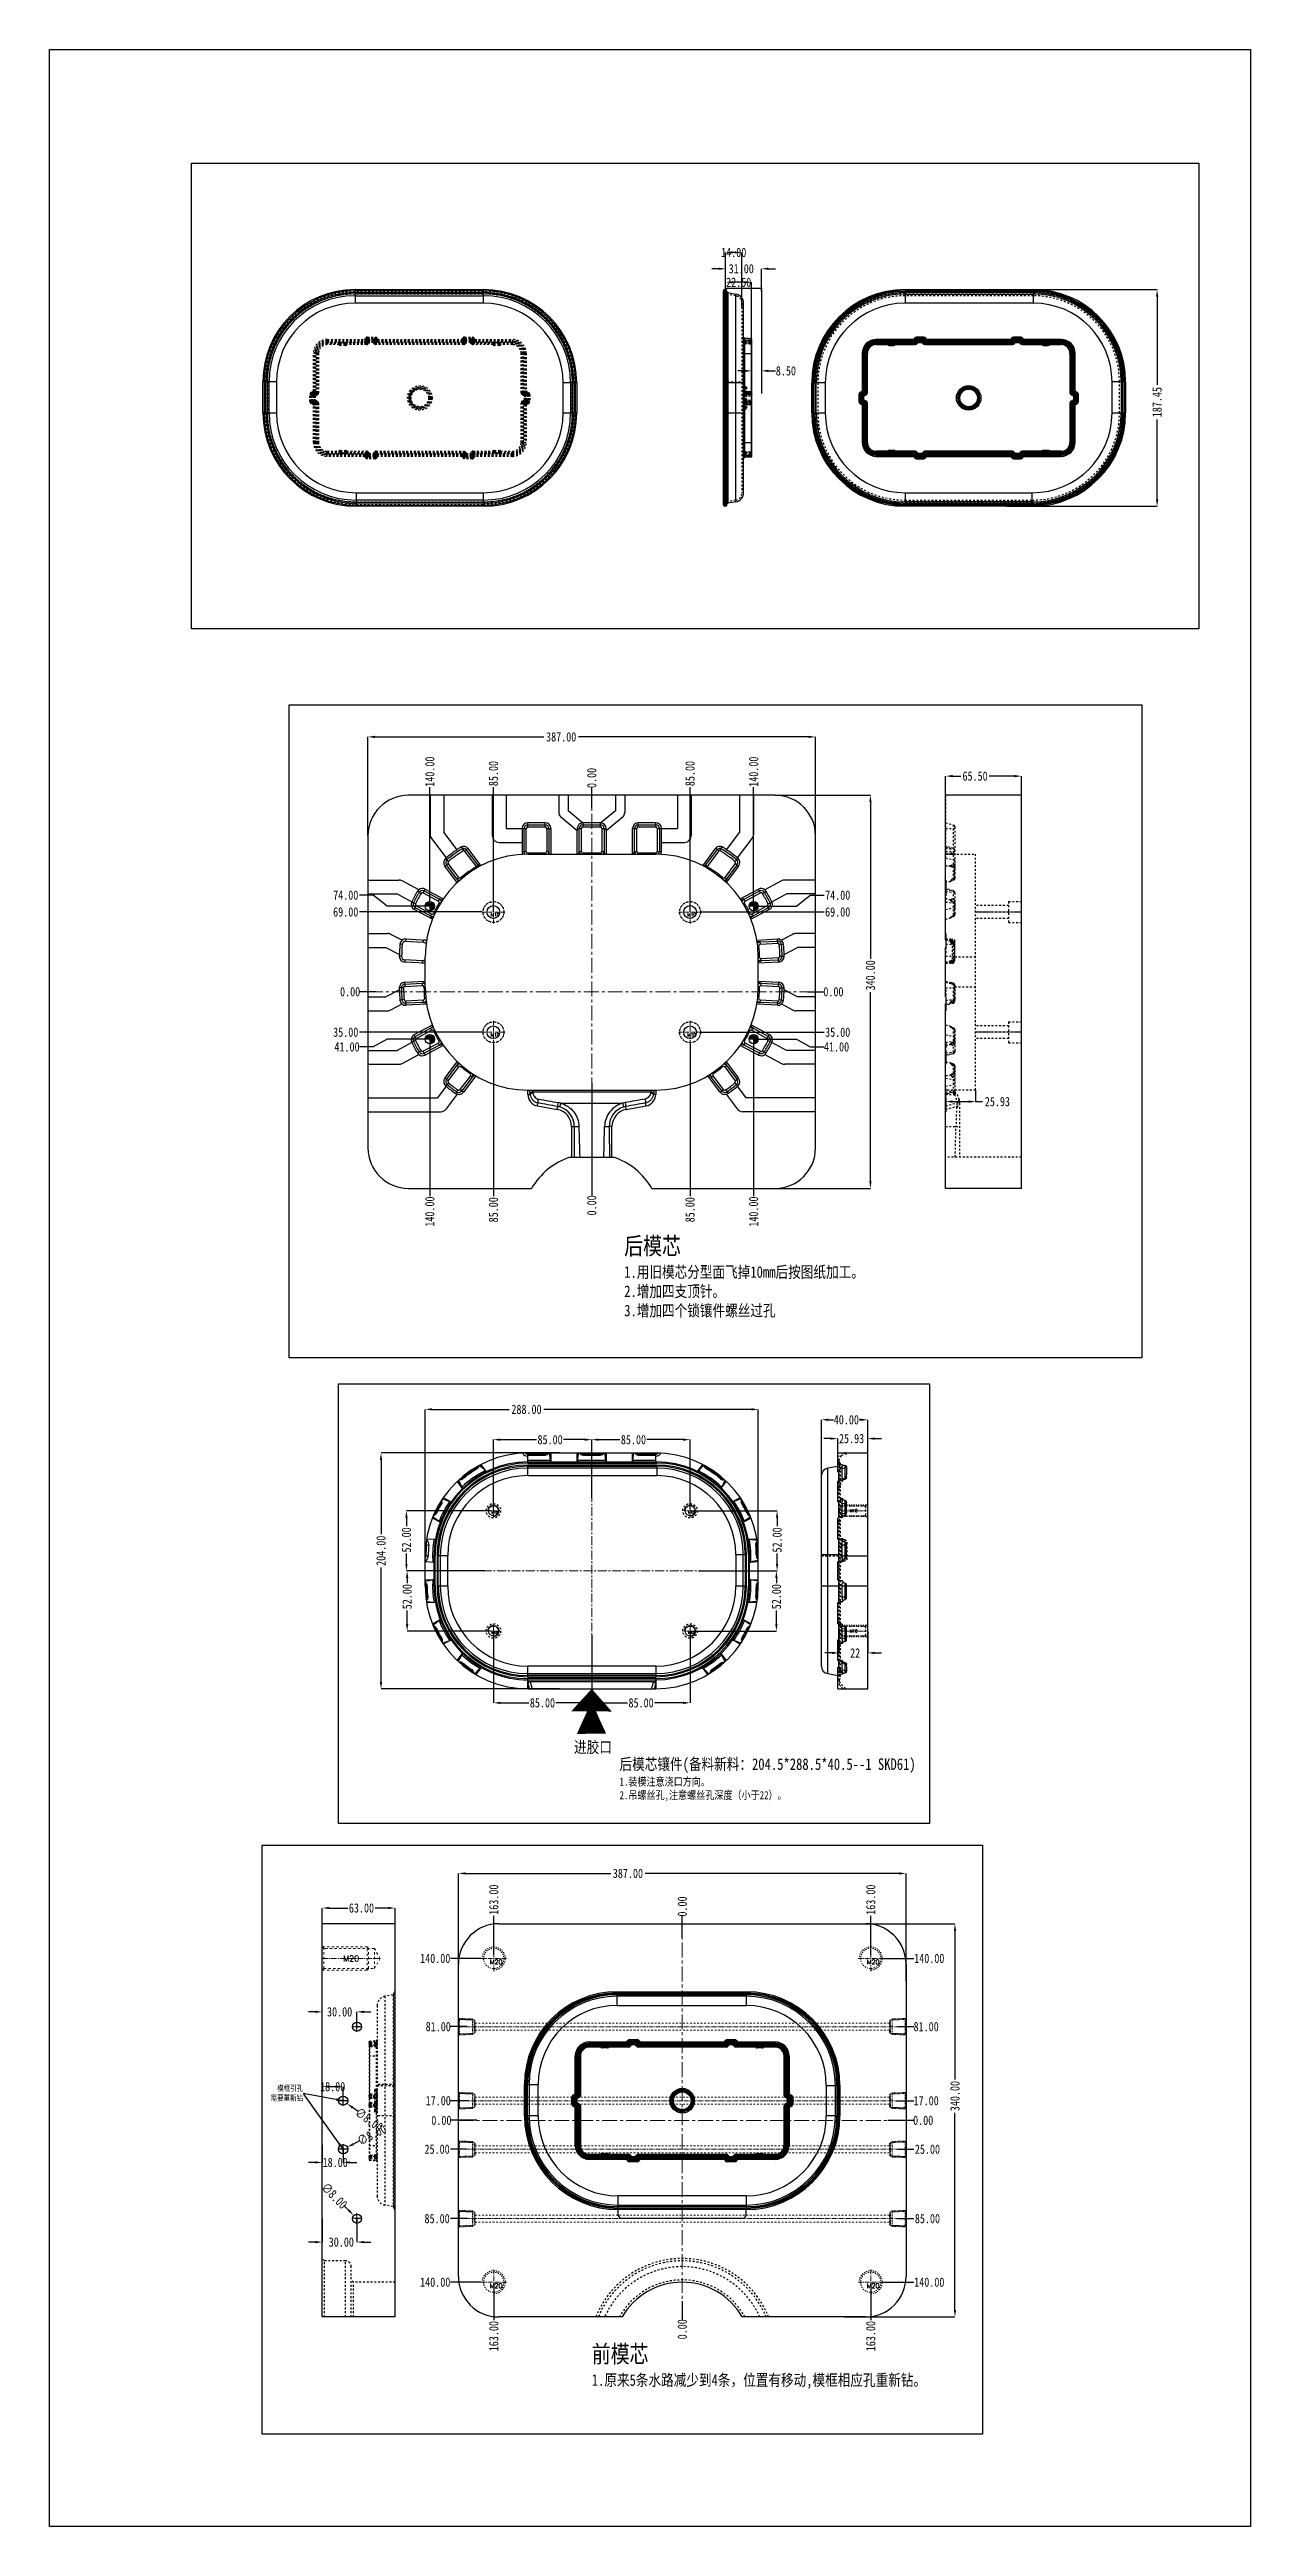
# Model space of a CAD drawing. Header units: millimetres. Extents: x 835 to 1873, y -1769 to 372.
import ezdxf
from ezdxf.enums import TextEntityAlignment as Align

# ---------------------------------------------------------------- set-up
doc = ezdxf.new("R2010")
doc.units = ezdxf.units.MM
doc.header["$LTSCALE"] = 16.335
doc.header["$PDMODE"] = 3
doc.header["$PDSIZE"] = 0.3125
doc.linetypes.add('CENTER', pattern=[0.6, 0.375, -0.075, 0.075, -0.075])
doc.linetypes.add('HIDDEN', pattern=[0.2, 0.1, -0.1])
doc.layers.get('0').update_dxf_attribs({"linetype": 'CONTINUOUS'})
doc.layers.get('Defpoints').update_dxf_attribs({"linetype": 'CONTINUOUS'})
for name, color, linetype, lineweight in [('center', 1, 'CENTER', 9), ('cool', 153, 'HIDDEN', 9), ('dim', 82, 'CONTINUOUS', 9), ('epin', 13, 'CONTINUOUS', 9), ('screw', 33, 'CONTINUOUS', 13)]:
    doc.layers.add(name, color=color, linetype=linetype, lineweight=lineweight)
doc.layers.add('DEFAULT_2', color=8, linetype='HIDDEN')
doc.styles.get("Standard").update_dxf_attribs({"font": 'txt', "width": 0.8})
doc.styles.add('TXT', font='txt.shx', dxfattribs={"bigfont": 'gbcbig.shx'})
doc.styles.add('TXT05', font='txt.shx', dxfattribs={"width": 0.5, "bigfont": 'gbcbig.shx'})
doc.dimstyles.get("Standard").update_dxf_attribs({"dimtxt": 0.15625, "dimasz": 0.1875, "dimexe": 0.125, "dimexo": 0.0625, "dimtad": 0, "dimtih": 1, "dimtoh": 1, "dimdsep": 46, "dimtxsty": 'Standard', "dimcen": 0.09, "dimadec": 0, "dimazin": 0, "dimtp": 0.01, "dimtm": 0.01, "dimtfac": 1, "dimtofl": 0, "dimtmove": 0, "dimatfit": 3, "dimfxl": 0, "dimtolj": 1, "dimarcsym": 0})

msp = doc.modelspace()

# ---------------------------------------------------------------- texts
at = {"attachment_point": 1}
for s, insert, char_height, width in [('{\\fSimSun|b0|i0|c134|p2;后模芯^J\\H0.66667x;1.用旧模芯分型面飞掉10mm后按图纸加工。\\P2.增加四支顶针。\\P3.增加四个锁镶件螺丝过孔}', (1331.58, -654.689), 15, 422.28077), ('{\\fSimSun|b0|i0|c134|p2;进胶口}', (1288.186, -1090.604), 10, 77.13941), ('{\\fSimSun|b0|i0|c134|p2;后模芯镶件(备料新料：204.5*288.5*40.5--1 SKD61)\\P\\H0.7x;1.装模注意浇口方向。\\P2.吊螺丝孔,注意螺丝孔深度（小于22）。}', (1327.556, -1105.269), 10, 422.28077), ('{\\fSimSun|b0|i0|c134|p2;前模芯^J\\H0.66667x;1.原来5条水路减少到4条，位置有移动,模框相应孔重新钻。}', (1303.533, -1612.846), 15, 422.28077)]:
    msp.add_mtext(s, dxfattribs=dict(at, insert=insert, char_height=char_height, width=width))
at = {"layer": 'dim', "color": 6, "insert": (1053.895, -1394.99), "char_height": 5, "attachment_point": 6}
msp.add_mtext('\\A1;{\\fSimSun|b0|i0|c134|p2;模框引孔\\P需要重新钻}', dxfattribs=at)
at = {"layer": 'screw', "color": 222, "linetype": 'HIDDEN', "ltscale": 0.621977, "style": 'TXT'}
for p in [(1529.897, -891.186), (1529.897, -995.186)]:
    msp.add_text('M10', height=2.5, dxfattribs=at).set_placement(p, align=Align.MIDDLE)
at = {"layer": 'screw', "color": 222, "linetype": 'HIDDEN', "ltscale": 1.243955, "style": 'TXT'}
msp.add_text('M20', height=5, dxfattribs=at).set_placement((1095.566, -1278.32), align=Align.MIDDLE)

# ---------------------------------------------------------------- blocks, each defined once
blk = doc.blocks.new('*D7')
at = {"color": 4, "lineweight": -2}
for p, q in [((1662.5, 164.8), (1792.4, 164.8)), ((1792.4, 158.8), (1792.4, 82.5)), ((1792.4, -16.6), (1792.4, 52.6)), ((1662.5, -22.6), (1792.4, -22.6))]:
    blk.add_line(p, q, dxfattribs=at)
at = {"color": 4}
for points in [[(1791.4, 158.8), (1793.4, 158.8), (1792.4, 164.8)], [(1791.4, -16.6), (1793.4, -16.6), (1792.4, -22.6)]]:
    blk.add_solid(points, dxfattribs=at)
at = {"layer": 'Defpoints', "color": 0}
for p in [(1662.5, 164.8), (1662.5, -22.6), (1792.4, -22.6)]:
    blk.add_point(p, dxfattribs=at)
at = {"color": 6, "insert": (1792.4, 67.5), "char_height": 8, "attachment_point": 5, "rotation": 90}
blk.add_mtext('\\A1;187.45', dxfattribs=at)
blk = doc.blocks.new('*D16')
at = {"color": 4, "lineweight": -2}
for p, q in [((1419.3, 164.8), (1419.3, 171.1)), ((1435.8, 171.1), (1425.3, 171.1)), ((1441.8, 111.8), (1441.8, 171.1))]:
    blk.add_line(p, q, dxfattribs=at)
at = {"color": 4}
for points in [[(1425.3, 172.1), (1425.3, 170.1), (1419.3, 171.1)], [(1435.8, 172.1), (1435.8, 170.1), (1441.8, 171.1)]]:
    blk.add_solid(points, dxfattribs=at)
at = {"layer": 'Defpoints', "color": 0}
for p in [(1419.3, 171.1), (1419.3, 164.8), (1441.8, 111.8)]:
    blk.add_point(p, dxfattribs=at)
at = {"color": 6, "insert": (1430.6, 171.1), "char_height": 8, "attachment_point": 5}
blk.add_mtext('\\A1;22.50', dxfattribs=at)
blk = doc.blocks.new('*D17')
at = {"color": 4, "lineweight": -2}
for p, q in [((1435.8, 94.5), (1429.8, 94.5)), ((1441.8, 98.5), (1441.8, 94.5)), ((1450.3, 98.5), (1450.3, 94.5)), ((1456.3, 94.5), (1462.3, 94.5))]:
    blk.add_line(p, q, dxfattribs=at)
at = {"color": 4}
for points in [[(1435.8, 95.5), (1435.8, 93.5), (1441.8, 94.5)], [(1456.3, 95.5), (1456.3, 93.5), (1450.3, 94.5)]]:
    blk.add_solid(points, dxfattribs=at)
at = {"layer": 'Defpoints', "color": 0}
for p in [(1441.8, 98.5), (1441.8, 94.5), (1450.3, 98.5)]:
    blk.add_point(p, dxfattribs=at)
at = {"color": 6, "insert": (1471.4, 94.5), "char_height": 8, "attachment_point": 5}
blk.add_mtext('\\A1;8.50', dxfattribs=at)
blk = doc.blocks.new('*D22')
at = {"color": 4, "lineweight": -2}
for p, q in [((1413.3, 182.8), (1407.3, 182.8)), ((1419.3, 169.2), (1419.3, 182.8)), ((1450.3, 163.4), (1450.3, 182.8)), ((1456.3, 182.8), (1462.3, 182.8))]:
    blk.add_line(p, q, dxfattribs=at)
at = {"color": 4}
for points in [[(1413.3, 183.8), (1413.3, 181.8), (1419.3, 182.8)], [(1456.3, 183.8), (1456.3, 181.8), (1450.3, 182.8)]]:
    blk.add_solid(points, dxfattribs=at)
at = {"layer": 'Defpoints', "color": 0}
for p in [(1419.3, 182.8), (1419.3, 169.2), (1450.3, 163.4)]:
    blk.add_point(p, dxfattribs=at)
at = {"color": 6, "insert": (1432.8, 182.8), "char_height": 8, "attachment_point": 5}
blk.add_mtext('\\A1;31.00', dxfattribs=at)
blk = doc.blocks.new('*D26')
at = {"color": 4, "lineweight": -2}
for p, q in [((1419.3, 180), (1419.3, 196.9)), ((1427.3, 196.9), (1425.3, 196.9)), ((1433.3, 149.7), (1433.3, 196.9))]:
    blk.add_line(p, q, dxfattribs=at)
at = {"color": 4}
for points in [[(1425.3, 197.9), (1425.3, 195.9), (1419.3, 196.9)], [(1427.3, 197.9), (1427.3, 195.9), (1433.3, 196.9)]]:
    blk.add_solid(points, dxfattribs=at)
at = {"layer": 'Defpoints', "color": 0}
for p in [(1419.3, 196.9), (1419.3, 180), (1433.3, 149.7)]:
    blk.add_point(p, dxfattribs=at)
at = {"color": 6, "insert": (1426.3, 196.9), "char_height": 8, "attachment_point": 5}
blk.add_mtext('\\A1;14.00', dxfattribs=at)
blk = doc.blocks.new('*D41')
at = {"color": 4, "lineweight": -2}
for p, q in [((1609.5, -272.4), (1609.5, -255.9)), ((1615.5, -255.9), (1622.8, -255.9)), ((1669, -255.9), (1647.3, -255.9)), ((1675, -272.4), (1675, -255.9))]:
    blk.add_line(p, q, dxfattribs=at)
at = {"color": 4}
for points in [[(1615.5, -254.9), (1615.5, -256.9), (1609.5, -255.9)], [(1669, -254.9), (1669, -256.9), (1675, -255.9)]]:
    blk.add_solid(points, dxfattribs=at)
at = {"layer": 'Defpoints', "color": 0}
for p in [(1609.5, -255.9), (1609.5, -272.4), (1675, -272.4)]:
    blk.add_point(p, dxfattribs=at)
at = {"color": 6, "insert": (1635, -255.9), "char_height": 8, "attachment_point": 5}
blk.add_mtext('\\A1;65.50', dxfattribs=at)
blk = doc.blocks.new('screw_m10_i')
at = {"layer": 'screw', "color": 1, "linetype": 'CENTER', "ltscale": 0.55978}
for p, q in [((-9.9, 0), (9.9, 0)), ((0, -9.9), (0, 9.9))]:
    blk.add_line(p, q, dxfattribs=at)
at = {"layer": 'screw', "color": 8, "linetype": 'HIDDEN', "ltscale": 0.55978}
blk.add_circle((0, 0), 9, dxfattribs=at)
at = {"layer": 'screw'}
blk.add_circle((0, 0), 5.5, dxfattribs=at)
at = {"layer": 'screw', "color": 6, "style": 'TXT'}
blk.add_text('M10', height=2.7, dxfattribs=at).set_placement((-2.34, -3.6))
blk = doc.blocks.new('epin_ejp_8')
at = {"layer": 'epin'}
h = blk.add_hatch(dxfattribs=at)
h.set_pattern_fill('_ANSI31', color=123, scale=0.2, angle=90, style=0)
h.set_pattern_definition([(135, (-446.09354, 514.89347), (-0.4490128, -0.4490128), [])])
h.paths.add_polyline_path([(0, 4, 0.4142136), (-4, 0), (0, 0)])
h.paths.add_polyline_path([(4, 0), (0, 0), (0, -4, 0.4142136)])
at = {"layer": 'epin', "color": 1, "linetype": 'CENTER', "ltscale": 0.248791}
for p, q in [((-4.4, 0), (4.4, 0)), ((0, -4.4), (0, 4.4))]:
    blk.add_line(p, q, dxfattribs=at)
at = {"layer": 'epin'}
blk.add_circle((0, 0), 4, dxfattribs=at)
at = {"layer": 'epin', "color": 6, "style": 'TXT05', "width": 0.5}
blk.add_text('%%c8', height=2.8, dxfattribs=at).set_placement((0.16, 0.4))
blk = doc.blocks.new('*D43')
at = {"color": 4, "lineweight": -2}
blk.add_line((1490.1, -442.4), (1504.5, -442.4), dxfattribs=at)
at = {"layer": 'Defpoints', "color": 0}
for p in [(1303.5, -442.4), (1490.1, -442.4), (1504.5, -442.4)]:
    blk.add_point(p, dxfattribs=at)
at = {"color": 6, "insert": (1512.5, -442.4), "char_height": 8, "attachment_point": 5}
blk.add_mtext('\\A1;0.00', dxfattribs=at)
blk = doc.blocks.new('*D44')
at = {"color": 4, "lineweight": -2}
blk.add_line((1398.4, -373.4), (1504.5, -373.4), dxfattribs=at)
at = {"layer": 'Defpoints', "color": 0}
for p in [(1398.4, -373.4), (1504.5, -373.4), (1303.5, -442.4)]:
    blk.add_point(p, dxfattribs=at)
at = {"color": 6, "insert": (1516.2, -373.4), "char_height": 8, "attachment_point": 5}
blk.add_mtext('\\A1;69.00', dxfattribs=at)
blk = doc.blocks.new('*D45')
at = {"color": 4, "lineweight": -2}
for p, q in [((1480.5, -368.4), (1492.5, -358.9)), ((1492.5, -358.9), (1504.5, -358.9)), ((1447.9, -368.4), (1480.5, -368.4))]:
    blk.add_line(p, q, dxfattribs=at)
at = {"layer": 'Defpoints', "color": 0}
for p in [(1504.5, -358.9), (1447.9, -368.4), (1303.5, -442.4)]:
    blk.add_point(p, dxfattribs=at)
at = {"color": 6, "insert": (1516.2, -358.9), "char_height": 8, "attachment_point": 5}
blk.add_mtext('\\A1;74.00', dxfattribs=at)
blk = doc.blocks.new('*D46')
at = {"color": 4, "lineweight": -2}
blk.add_line((1397.5, -477.4), (1504.5, -477.4), dxfattribs=at)
at = {"layer": 'Defpoints', "color": 0}
for p in [(1303.5, -442.4), (1397.5, -477.4), (1504.5, -477.4)]:
    blk.add_point(p, dxfattribs=at)
at = {"color": 6, "insert": (1516.2, -477.4), "char_height": 8, "attachment_point": 5}
blk.add_mtext('\\A1;35.00', dxfattribs=at)
blk = doc.blocks.new('*D47')
at = {"color": 4, "lineweight": -2}
for p, q in [((1447.9, -483.4), (1480.5, -483.4)), ((1480.5, -483.4), (1492.5, -490.1)), ((1492.5, -490.1), (1504.5, -490.1))]:
    blk.add_line(p, q, dxfattribs=at)
at = {"layer": 'Defpoints', "color": 0}
for p in [(1303.5, -442.4), (1447.9, -483.4), (1504.5, -490.1)]:
    blk.add_point(p, dxfattribs=at)
at = {"color": 6, "insert": (1515.2, -490.1), "char_height": 8, "attachment_point": 5}
blk.add_mtext('\\A1;41.00', dxfattribs=at)
blk = doc.blocks.new('*D48')
at = {"color": 4, "lineweight": -2}
blk.add_line((1303.5, -283.6), (1303.5, -265.5), dxfattribs=at)
at = {"layer": 'Defpoints', "color": 0}
for p in [(1303.5, -265.5), (1303.5, -283.6), (1303.5, -442.4)]:
    blk.add_point(p, dxfattribs=at)
at = {"color": 6, "insert": (1303.5, -257.5), "char_height": 8, "attachment_point": 5, "rotation": 90}
blk.add_mtext('\\A1;0.00', dxfattribs=at)
blk = doc.blocks.new('*D49')
at = {"color": 4, "lineweight": -2}
blk.add_line((1388.5, -373.4), (1388.5, -265.5), dxfattribs=at)
at = {"layer": 'Defpoints', "color": 0}
for p in [(1388.5, -265.5), (1388.5, -373.4), (1303.5, -442.4)]:
    blk.add_point(p, dxfattribs=at)
at = {"color": 6, "insert": (1388.5, -253.7), "char_height": 8, "attachment_point": 5, "rotation": 90}
blk.add_mtext('\\A1;85.00', dxfattribs=at)
blk = doc.blocks.new('*D50')
at = {"color": 4, "lineweight": -2}
blk.add_line((1443.5, -364), (1443.5, -265.5), dxfattribs=at)
at = {"layer": 'Defpoints', "color": 0}
for p in [(1443.5, -265.5), (1443.5, -364), (1303.5, -442.4)]:
    blk.add_point(p, dxfattribs=at)
at = {"color": 6, "insert": (1443.5, -252.1), "char_height": 8, "attachment_point": 5, "rotation": 90}
blk.add_mtext('\\A1;140.00', dxfattribs=at)
blk = doc.blocks.new('*D51')
at = {"color": 4, "lineweight": -2}
blk.add_line((1303.5, -521.1), (1303.5, -619.1), dxfattribs=at)
at = {"layer": 'Defpoints', "color": 0}
for p in [(1303.5, -442.4), (1303.5, -521.1), (1303.5, -619.1)]:
    blk.add_point(p, dxfattribs=at)
at = {"color": 6, "insert": (1303.5, -627.1), "char_height": 8, "attachment_point": 5, "rotation": 90}
blk.add_mtext('\\A1;0.00', dxfattribs=at)
blk = doc.blocks.new('*D52')
at = {"color": 4, "lineweight": -2}
blk.add_line((1388.5, -487.3), (1388.5, -619.1), dxfattribs=at)
at = {"layer": 'Defpoints', "color": 0}
for p in [(1303.5, -442.4), (1388.5, -487.3), (1388.5, -619.1)]:
    blk.add_point(p, dxfattribs=at)
at = {"color": 6, "insert": (1388.5, -630.9), "char_height": 8, "attachment_point": 5, "rotation": 90}
blk.add_mtext('\\A1;85.00', dxfattribs=at)
blk = doc.blocks.new('*D53')
at = {"color": 4, "lineweight": -2}
blk.add_line((1443.5, -487.8), (1443.5, -619.1), dxfattribs=at)
at = {"layer": 'Defpoints', "color": 0}
for p in [(1303.5, -442.4), (1443.5, -487.8), (1443.5, -619.1)]:
    blk.add_point(p, dxfattribs=at)
at = {"color": 6, "insert": (1443.5, -632.5), "char_height": 8, "attachment_point": 5, "rotation": 90}
blk.add_mtext('\\A1;140.00', dxfattribs=at)
blk = doc.blocks.new('*D54')
at = {"color": 4, "lineweight": -2}
blk.add_line((1116.9, -442.4), (1102.6, -442.4), dxfattribs=at)
at = {"layer": 'Defpoints', "color": 0}
for p in [(1102.6, -442.4), (1116.9, -442.4), (1303.5, -442.4)]:
    blk.add_point(p, dxfattribs=at)
at = {"color": 6, "insert": (1094.6, -442.4), "char_height": 8, "attachment_point": 5}
blk.add_mtext('\\A1;0.00', dxfattribs=at)
blk = doc.blocks.new('*D55')
at = {"color": 4, "lineweight": -2}
blk.add_line((1208.6, -373.4), (1102.6, -373.4), dxfattribs=at)
at = {"layer": 'Defpoints', "color": 0}
for p in [(1102.6, -373.4), (1208.6, -373.4), (1303.5, -442.4)]:
    blk.add_point(p, dxfattribs=at)
at = {"color": 6, "insert": (1090.8, -373.4), "char_height": 8, "attachment_point": 5}
blk.add_mtext('\\A1;69.00', dxfattribs=at)
blk = doc.blocks.new('*D56')
at = {"color": 4, "lineweight": -2}
for p, q in [((1114.6, -358.9), (1102.6, -358.9)), ((1126.6, -368.4), (1114.6, -358.9)), ((1159.1, -368.4), (1126.6, -368.4))]:
    blk.add_line(p, q, dxfattribs=at)
at = {"layer": 'Defpoints', "color": 0}
for p in [(1102.6, -358.9), (1159.1, -368.4), (1303.5, -442.4)]:
    blk.add_point(p, dxfattribs=at)
at = {"color": 6, "insert": (1090.8, -358.9), "char_height": 8, "attachment_point": 5}
blk.add_mtext('\\A1;74.00', dxfattribs=at)
blk = doc.blocks.new('*D57')
at = {"color": 4, "lineweight": -2}
blk.add_line((1209.5, -477.4), (1102.6, -477.4), dxfattribs=at)
at = {"layer": 'Defpoints', "color": 0}
for p in [(1303.5, -442.4), (1102.6, -477.4), (1209.5, -477.4)]:
    blk.add_point(p, dxfattribs=at)
at = {"color": 6, "insert": (1090.8, -477.4), "char_height": 8, "attachment_point": 5}
blk.add_mtext('\\A1;35.00', dxfattribs=at)
blk = doc.blocks.new('*D58')
at = {"color": 4, "lineweight": -2}
for p, q in [((1114.6, -490.1), (1102.6, -490.1)), ((1126.6, -483.4), (1114.6, -490.1)), ((1159.1, -483.4), (1126.6, -483.4))]:
    blk.add_line(p, q, dxfattribs=at)
at = {"layer": 'Defpoints', "color": 0}
for p in [(1303.5, -442.4), (1102.6, -490.1), (1159.1, -483.4)]:
    blk.add_point(p, dxfattribs=at)
at = {"color": 6, "insert": (1091.9, -490.1), "char_height": 8, "attachment_point": 5}
blk.add_mtext('\\A1;41.00', dxfattribs=at)
blk = doc.blocks.new('*D59')
at = {"color": 4, "lineweight": -2}
blk.add_line((1218.5, -373.4), (1218.5, -265.5), dxfattribs=at)
at = {"layer": 'Defpoints', "color": 0}
for p in [(1218.5, -265.5), (1218.5, -373.4), (1303.5, -442.4)]:
    blk.add_point(p, dxfattribs=at)
at = {"color": 6, "insert": (1218.5, -253.7), "char_height": 8, "attachment_point": 5, "rotation": 90}
blk.add_mtext('\\A1;85.00', dxfattribs=at)
blk = doc.blocks.new('*D60')
at = {"color": 4, "lineweight": -2}
blk.add_line((1163.5, -364), (1163.5, -265.5), dxfattribs=at)
at = {"layer": 'Defpoints', "color": 0}
for p in [(1163.5, -265.5), (1163.5, -364), (1303.5, -442.4)]:
    blk.add_point(p, dxfattribs=at)
at = {"color": 6, "insert": (1163.5, -252.1), "char_height": 8, "attachment_point": 5, "rotation": 90}
blk.add_mtext('\\A1;140.00', dxfattribs=at)
blk = doc.blocks.new('*D61')
at = {"color": 4, "lineweight": -2}
blk.add_line((1218.5, -487.3), (1218.5, -619.1), dxfattribs=at)
at = {"layer": 'Defpoints', "color": 0}
for p in [(1303.5, -442.4), (1218.5, -487.3), (1218.5, -619.1)]:
    blk.add_point(p, dxfattribs=at)
at = {"color": 6, "insert": (1218.5, -630.9), "char_height": 8, "attachment_point": 5, "rotation": 90}
blk.add_mtext('\\A1;85.00', dxfattribs=at)
blk = doc.blocks.new('*D62')
at = {"color": 4, "lineweight": -2}
blk.add_line((1163.5, -487.8), (1163.5, -619.1), dxfattribs=at)
at = {"layer": 'Defpoints', "color": 0}
for p in [(1303.5, -442.4), (1163.5, -487.8), (1163.5, -619.1)]:
    blk.add_point(p, dxfattribs=at)
at = {"color": 6, "insert": (1163.5, -632.5), "char_height": 8, "attachment_point": 5, "rotation": 90}
blk.add_mtext('\\A1;140.00', dxfattribs=at)
blk = doc.blocks.new('*D63')
at = {"color": 4, "lineweight": -2}
for p, q in [((1110, -307.4), (1110, -222)), ((1116, -222), (1262.2, -222)), ((1491, -222), (1292.1, -222)), ((1497, -307.4), (1497, -222))]:
    blk.add_line(p, q, dxfattribs=at)
at = {"color": 4}
for points in [[(1116, -221), (1116, -223), (1110, -222)], [(1491, -221), (1491, -223), (1497, -222)]]:
    blk.add_solid(points, dxfattribs=at)
at = {"layer": 'Defpoints', "color": 0}
for p in [(1110, -222), (1110, -307.4), (1497, -307.4)]:
    blk.add_point(p, dxfattribs=at)
at = {"color": 6, "insert": (1277.1, -222), "char_height": 8, "attachment_point": 5}
blk.add_mtext('\\A1;387.00', dxfattribs=at)
blk = doc.blocks.new('*D64')
at = {"color": 4, "lineweight": -2}
for p, q in [((1462, -272.4), (1544.5, -272.4)), ((1544.5, -278.4), (1544.5, -413.8)), ((1544.5, -606.4), (1544.5, -442.6)), ((1462, -612.4), (1544.5, -612.4))]:
    blk.add_line(p, q, dxfattribs=at)
at = {"color": 4}
for points in [[(1543.5, -278.4), (1545.5, -278.4), (1544.5, -272.4)], [(1543.5, -606.4), (1545.5, -606.4), (1544.5, -612.4)]]:
    blk.add_solid(points, dxfattribs=at)
at = {"layer": 'Defpoints', "color": 0}
for p in [(1462, -272.4), (1462, -612.4), (1544.5, -612.4)]:
    blk.add_point(p, dxfattribs=at)
at = {"color": 6, "insert": (1544.5, -428.2), "char_height": 8, "attachment_point": 5, "rotation": 90}
blk.add_mtext('\\A1;340.00', dxfattribs=at)
blk = doc.blocks.new('*D65')
at = {"color": 4, "lineweight": -2}
for p, q in [((1609.5, -534.8), (1609.5, -537.4)), ((1635.5, -527.4), (1635.5, -537.4)), ((1615.5, -537.4), (1629.5, -537.4)), ((1635.5, -537.4), (1641.5, -537.4))]:
    blk.add_line(p, q, dxfattribs=at)
at = {"color": 4}
for points in [[(1615.5, -536.4), (1615.5, -538.4), (1609.5, -537.4)], [(1629.5, -536.4), (1629.5, -538.4), (1635.5, -537.4)]]:
    blk.add_solid(points, dxfattribs=at)
at = {"layer": 'Defpoints', "color": 0}
for p in [(1609.5, -534.8), (1635.5, -527.4), (1609.5, -537.4)]:
    blk.add_point(p, dxfattribs=at)
at = {"color": 6, "insert": (1654.3, -537.4), "char_height": 8, "attachment_point": 5}
blk.add_mtext('\\A1;25.93', dxfattribs=at)
blk = doc.blocks.new('*D67')
at = {"color": 4, "lineweight": -2}
for p, q in [((1502.2, -865.7), (1502.2, -812.5)), ((1508.2, -812.5), (1512.5, -812.5)), ((1536.2, -812.5), (1534.9, -812.5)), ((1542.2, -841.2), (1542.2, -812.5))]:
    blk.add_line(p, q, dxfattribs=at)
at = {"color": 4}
for points in [[(1508.2, -811.5), (1508.2, -813.5), (1502.2, -812.5)], [(1536.2, -811.5), (1536.2, -813.5), (1542.2, -812.5)]]:
    blk.add_solid(points, dxfattribs=at)
at = {"layer": 'Defpoints', "color": 0}
for p in [(1502.2, -812.5), (1542.2, -841.2), (1502.2, -865.7)]:
    blk.add_point(p, dxfattribs=at)
at = {"color": 6, "insert": (1523.7, -812.5), "char_height": 8, "attachment_point": 5}
blk.add_mtext('\\A1;40.00', dxfattribs=at)
blk = doc.blocks.new('*D68')
at = {"color": 4, "lineweight": -2}
for p, q in [((1510.2, -828.8), (1504.2, -828.8)), ((1516.2, -845.7), (1516.2, -828.8)), ((1542.2, -835.8), (1542.2, -828.8)), ((1548.2, -828.8), (1554.2, -828.8))]:
    blk.add_line(p, q, dxfattribs=at)
at = {"color": 4}
for points in [[(1510.2, -827.8), (1510.2, -829.8), (1516.2, -828.8)], [(1548.2, -827.8), (1548.2, -829.8), (1542.2, -828.8)]]:
    blk.add_solid(points, dxfattribs=at)
at = {"layer": 'Defpoints', "color": 0}
for p in [(1516.2, -828.8), (1516.2, -845.7), (1542.2, -835.8)]:
    blk.add_point(p, dxfattribs=at)
at = {"color": 6, "insert": (1528.2, -828.8), "char_height": 8, "attachment_point": 5}
blk.add_mtext('\\A1;25.93', dxfattribs=at)
blk = doc.blocks.new('*D69')
at = {"color": 4, "lineweight": -2}
for p, q in [((1159.5, -943.2), (1159.5, -803.5)), ((1165.5, -803.5), (1232.2, -803.5)), ((1441.5, -803.5), (1262.1, -803.5)), ((1447.5, -943.2), (1447.5, -803.5))]:
    blk.add_line(p, q, dxfattribs=at)
at = {"color": 4}
for points in [[(1165.5, -802.5), (1165.5, -804.5), (1159.5, -803.5)], [(1441.5, -802.5), (1441.5, -804.5), (1447.5, -803.5)]]:
    blk.add_solid(points, dxfattribs=at)
at = {"layer": 'Defpoints', "color": 0}
for p in [(1159.5, -803.5), (1159.5, -943.2), (1447.5, -943.2)]:
    blk.add_point(p, dxfattribs=at)
at = {"color": 6, "insert": (1247.1, -803.5), "char_height": 8, "attachment_point": 5}
blk.add_mtext('\\A1;288.00', dxfattribs=at)
blk = doc.blocks.new('*D70')
at = {"color": 4, "lineweight": -2}
for p, q in [((1275.7, -841.2), (1121.3, -841.2)), ((1121.3, -847.2), (1121.3, -911.4)), ((1121.3, -1039.2), (1121.3, -940.2)), ((1275.7, -1045.2), (1121.3, -1045.2))]:
    blk.add_line(p, q, dxfattribs=at)
at = {"color": 4}
for points in [[(1120.3, -847.2), (1122.3, -847.2), (1121.3, -841.2)], [(1120.3, -1039.2), (1122.3, -1039.2), (1121.3, -1045.2)]]:
    blk.add_solid(points, dxfattribs=at)
at = {"layer": 'Defpoints', "color": 0}
for p in [(1275.7, -841.2), (1121.3, -1045.2), (1275.7, -1045.2)]:
    blk.add_point(p, dxfattribs=at)
at = {"color": 6, "insert": (1121.3, -925.8), "char_height": 8, "attachment_point": 5, "rotation": 90}
blk.add_mtext('\\A1;204.00', dxfattribs=at)
blk = doc.blocks.new('screw_m10_g')
at = {"layer": 'screw', "color": 1, "linetype": 'CENTER', "ltscale": 0.310989}
for p, q in [((-5.5, 0), (5.5, 0)), ((0, -5.5), (0, 5.5))]:
    blk.add_line(p, q, dxfattribs=at)
at = {"layer": 'screw', "color": 33, "linetype": 'HIDDEN', "ltscale": 0.310989}
blk.add_circle((0, 0), 4.25, dxfattribs=at)
at = {"layer": 'screw', "color": 92, "linetype": 'HIDDEN', "ltscale": 0.310989}
blk.add_arc((0, 0), 5, 270, 180, dxfattribs=at)
at = {"layer": 'screw', "color": 6, "style": 'TXT'}
blk.add_text('M10', height=2, dxfattribs=at).set_placement((-1.7, -2.5))
blk = doc.blocks.new('*D71')
at = {"color": 4, "lineweight": -2}
for p, q in [((1303.5, -879.9), (1303.5, -829.7)), ((1309.5, -829.7), (1327.8, -829.7)), ((1382.5, -829.7), (1351.3, -829.7)), ((1388.5, -889.4), (1388.5, -829.7))]:
    blk.add_line(p, q, dxfattribs=at)
at = {"color": 4}
for points in [[(1309.5, -828.7), (1309.5, -830.7), (1303.5, -829.7)], [(1382.5, -828.7), (1382.5, -830.7), (1388.5, -829.7)]]:
    blk.add_solid(points, dxfattribs=at)
at = {"layer": 'Defpoints', "color": 0}
for p in [(1303.5, -829.7), (1303.5, -879.9), (1388.5, -889.4)]:
    blk.add_point(p, dxfattribs=at)
at = {"color": 6, "insert": (1339.6, -829.7), "char_height": 8, "attachment_point": 5}
blk.add_mtext('\\A1;85.00', dxfattribs=at)
blk = doc.blocks.new('*D72')
at = {"color": 4, "lineweight": -2}
for p, q in [((1390.7, -891.2), (1463.8, -891.2)), ((1463.8, -897.2), (1463.8, -904.6)), ((1463.8, -937.2), (1463.8, -928.1)), ((1395.8, -943.2), (1463.8, -943.2))]:
    blk.add_line(p, q, dxfattribs=at)
at = {"color": 4}
for points in [[(1462.8, -897.2), (1464.8, -897.2), (1463.8, -891.2)], [(1462.8, -937.2), (1464.8, -937.2), (1463.8, -943.2)]]:
    blk.add_solid(points, dxfattribs=at)
at = {"layer": 'Defpoints', "color": 0}
for p in [(1390.7, -891.2), (1395.8, -943.2), (1463.8, -943.2)]:
    blk.add_point(p, dxfattribs=at)
at = {"color": 6, "insert": (1463.8, -916.4), "char_height": 8, "attachment_point": 5, "rotation": 90}
blk.add_mtext('\\A1;52.00', dxfattribs=at)
blk = doc.blocks.new('*D73')
at = {"color": 4, "lineweight": -2}
for p, q in [((1395.8, -943.2), (1463.2, -943.2)), ((1463.2, -949.2), (1463.2, -953.8)), ((1463.2, -989.2), (1463.2, -977.3)), ((1391.1, -995.2), (1463.2, -995.2))]:
    blk.add_line(p, q, dxfattribs=at)
at = {"color": 4}
for points in [[(1462.2, -949.2), (1464.2, -949.2), (1463.2, -943.2)], [(1462.2, -989.2), (1464.2, -989.2), (1463.2, -995.2)]]:
    blk.add_solid(points, dxfattribs=at)
at = {"layer": 'Defpoints', "color": 0}
for p in [(1395.8, -943.2), (1391.1, -995.2), (1463.2, -995.2)]:
    blk.add_point(p, dxfattribs=at)
at = {"color": 6, "insert": (1463.2, -965.5), "char_height": 8, "attachment_point": 5, "rotation": 90}
blk.add_mtext('\\A1;52.00', dxfattribs=at)
blk = doc.blocks.new('*D74')
at = {"color": 4, "lineweight": -2}
for p, q in [((1303.5, -998.8), (1303.5, -1057.3)), ((1388.5, -995.2), (1388.5, -1057.3)), ((1309.5, -1057.3), (1334.5, -1057.3)), ((1382.5, -1057.3), (1357.9, -1057.3))]:
    blk.add_line(p, q, dxfattribs=at)
at = {"color": 4}
for points in [[(1309.5, -1056.3), (1309.5, -1058.3), (1303.5, -1057.3)], [(1382.5, -1056.3), (1382.5, -1058.3), (1388.5, -1057.3)]]:
    blk.add_solid(points, dxfattribs=at)
at = {"layer": 'Defpoints', "color": 0}
for p in [(1303.5, -998.8), (1388.5, -995.2), (1303.5, -1057.3)]:
    blk.add_point(p, dxfattribs=at)
at = {"color": 6, "insert": (1346.2, -1057.3), "char_height": 8, "attachment_point": 5}
blk.add_mtext('\\A1;85.00', dxfattribs=at)
blk = doc.blocks.new('*D75')
at = {"color": 4, "lineweight": -2}
for p, q in [((1218.5, -889.4), (1218.5, -829.7)), ((1224.5, -829.7), (1255.8, -829.7)), ((1297.5, -829.7), (1279.2, -829.7)), ((1303.5, -879.9), (1303.5, -829.7))]:
    blk.add_line(p, q, dxfattribs=at)
at = {"color": 4}
for points in [[(1224.5, -828.7), (1224.5, -830.7), (1218.5, -829.7)], [(1297.5, -828.7), (1297.5, -830.7), (1303.5, -829.7)]]:
    blk.add_solid(points, dxfattribs=at)
at = {"layer": 'Defpoints', "color": 0}
for p in [(1303.5, -829.7), (1218.5, -889.4), (1303.5, -879.9)]:
    blk.add_point(p, dxfattribs=at)
at = {"color": 6, "insert": (1267.5, -829.7), "char_height": 8, "attachment_point": 5}
blk.add_mtext('\\A1;85.00', dxfattribs=at)
blk = doc.blocks.new('*D76')
at = {"color": 4, "lineweight": -2}
for p, q in [((1216.4, -891.2), (1143.3, -891.2)), ((1143.3, -897.2), (1143.3, -904.6)), ((1143.3, -937.2), (1143.3, -928.1)), ((1211.2, -943.2), (1143.3, -943.2))]:
    blk.add_line(p, q, dxfattribs=at)
at = {"color": 4}
for points in [[(1142.3, -897.2), (1144.3, -897.2), (1143.3, -891.2)], [(1142.3, -937.2), (1144.3, -937.2), (1143.3, -943.2)]]:
    blk.add_solid(points, dxfattribs=at)
at = {"layer": 'Defpoints', "color": 0}
for p in [(1216.4, -891.2), (1143.3, -943.2), (1211.2, -943.2)]:
    blk.add_point(p, dxfattribs=at)
at = {"color": 6, "insert": (1143.3, -916.4), "char_height": 8, "attachment_point": 5, "rotation": 90}
blk.add_mtext('\\A1;52.00', dxfattribs=at)
blk = doc.blocks.new('*D77')
at = {"color": 4, "lineweight": -2}
for p, q in [((1211.2, -943.2), (1143.9, -943.2)), ((1143.9, -949.2), (1143.9, -953.8)), ((1143.9, -989.2), (1143.9, -977.3)), ((1216, -995.2), (1143.9, -995.2))]:
    blk.add_line(p, q, dxfattribs=at)
at = {"color": 4}
for points in [[(1142.9, -949.2), (1144.9, -949.2), (1143.9, -943.2)], [(1142.9, -989.2), (1144.9, -989.2), (1143.9, -995.2)]]:
    blk.add_solid(points, dxfattribs=at)
at = {"layer": 'Defpoints', "color": 0}
for p in [(1211.2, -943.2), (1143.9, -995.2), (1216, -995.2)]:
    blk.add_point(p, dxfattribs=at)
at = {"color": 6, "insert": (1143.9, -965.5), "char_height": 8, "attachment_point": 5, "rotation": 90}
blk.add_mtext('\\A1;52.00', dxfattribs=at)
blk = doc.blocks.new('*D78')
at = {"color": 4, "lineweight": -2}
for p, q in [((1218.5, -995.2), (1218.5, -1057.3)), ((1303.5, -998.8), (1303.5, -1057.3)), ((1224.5, -1057.3), (1249.1, -1057.3)), ((1297.5, -1057.3), (1272.6, -1057.3))]:
    blk.add_line(p, q, dxfattribs=at)
at = {"color": 4}
for points in [[(1224.5, -1056.3), (1224.5, -1058.3), (1218.5, -1057.3)], [(1297.5, -1056.3), (1297.5, -1058.3), (1303.5, -1057.3)]]:
    blk.add_solid(points, dxfattribs=at)
at = {"layer": 'Defpoints', "color": 0}
for p in [(1218.5, -995.2), (1303.5, -998.8), (1303.5, -1057.3)]:
    blk.add_point(p, dxfattribs=at)
at = {"color": 6, "insert": (1260.9, -1057.3), "char_height": 8, "attachment_point": 5}
blk.add_mtext('\\A1;85.00', dxfattribs=at)
blk = doc.blocks.new('screw_m20_g')
at = {"layer": 'screw', "color": 1, "linetype": 'CENTER', "ltscale": 0.621977}
for p, q in [((-11, 0), (11, 0)), ((0, -11), (0, 11))]:
    blk.add_line(p, q, dxfattribs=at)
at = {"layer": 'screw', "linetype": 'HIDDEN', "ltscale": 0.621977}
blk.add_circle((0, 0), 8.75, dxfattribs=at)
at = {"layer": 'screw', "color": 92, "linetype": 'HIDDEN', "ltscale": 0.621977}
blk.add_arc((0, 0), 10, 270, 180, dxfattribs=at)
at = {"layer": 'screw', "color": 6, "style": 'TXT'}
blk.add_text('M20', height=4, dxfattribs=at).set_placement((-3.4, -5))
blk = doc.blocks.new('cool_jt_f12')
at = {"layer": 'cool', "ltscale": 0.3}
for p, q in [((0, 7.0785), (0.856, 6.2225)), ((0, 7.0785), (12, 6.7035)), ((0.856, 6.2225), (0.856, -6.2225)), ((13.5, 5.827375), (0.856, 6.2225)), ((0.856, 6.2225), (13.5, 5.827375)), ((12, 6.7035), (12.856, 5.8475)), ((12, 6.7035), (12, -6.7035)), ((14.327375, 5), (13.5, 5.827375)), ((13.5, -5.827375), (13.5, 5.827375)), ((14.327375, -5), (14.327375, 5)), ((0.856, -6.2225), (0, -7.0785)), ((0, -7.0785), (12, -6.7035)), ((0.856, -6.2225), (13.5, -5.827375)), ((12, -6.7035), (12.856, -5.8475)), ((13.5, -5.827375), (14.327375, -5))]:
    blk.add_line(p, q, dxfattribs=at)
blk = doc.blocks.new('*D90')
at = {"color": 4, "lineweight": -2}
for p, q in [((1070.5, -1503.3), (1070.5, -1523.6)), ((1100.5, -1503.3), (1100.5, -1523.6)), ((1064.5, -1523.6), (1058.5, -1523.6)), ((1106.5, -1523.6), (1112.5, -1523.6))]:
    blk.add_line(p, q, dxfattribs=at)
at = {"color": 4}
for points in [[(1064.5, -1522.6), (1064.5, -1524.6), (1070.5, -1523.6)], [(1106.5, -1522.6), (1106.5, -1524.6), (1100.5, -1523.6)]]:
    blk.add_solid(points, dxfattribs=at)
at = {"layer": 'Defpoints', "color": 0}
for p in [(1070.5, -1503.3), (1100.5, -1503.3), (1070.5, -1523.6)]:
    blk.add_point(p, dxfattribs=at)
at = {"color": 6, "insert": (1087, -1523.6), "char_height": 8, "attachment_point": 5}
blk.add_mtext('\\A1;30.00', dxfattribs=at)
blk = doc.blocks.new('*D91')
at = {"color": 4, "lineweight": -2}
blk.add_line((1089.3, -1491.9), (1093.5, -1496.2), dxfattribs=at)
at = {"color": 4}
blk.add_solid([(1094.2, -1495.5), (1092.8, -1496.9), (1097.7, -1500.5)], dxfattribs=at)
at = {"layer": 'Defpoints', "color": 0}
for p in [(1097.7, -1500.5), (1103.4, -1506.2)]:
    blk.add_point(p, dxfattribs=at)
at = {"color": 6, "insert": (1081, -1483.6), "char_height": 8, "attachment_point": 5, "rotation": 314.6602}
blk.add_mtext('\\A1;∅8.00', dxfattribs=at)
blk = doc.blocks.new('*D92')
at = {"color": 4, "lineweight": -2}
for p, q in [((1070.5, -1397.3), (1070.5, -1389.2)), ((1082.5, -1389.2), (1076.5, -1389.2)), ((1088.5, -1401.3), (1088.5, -1389.2))]:
    blk.add_line(p, q, dxfattribs=at)
at = {"color": 4}
for points in [[(1076.5, -1388.2), (1076.5, -1390.2), (1070.5, -1389.2)], [(1082.5, -1388.2), (1082.5, -1390.2), (1088.5, -1389.2)]]:
    blk.add_solid(points, dxfattribs=at)
at = {"layer": 'Defpoints', "color": 0}
for p in [(1070.5, -1389.2), (1070.5, -1397.3), (1088.5, -1401.3)]:
    blk.add_point(p, dxfattribs=at)
at = {"color": 6, "insert": (1079.5, -1389.2), "char_height": 8, "attachment_point": 5}
blk.add_mtext('\\A1;18.00', dxfattribs=at)
blk = doc.blocks.new('*D93')
at = {"color": 4, "lineweight": -2}
for p, q in [((1064.5, -1454.7), (1058.5, -1454.7)), ((1070.5, -1439.4), (1070.5, -1454.7)), ((1088.5, -1443.3), (1088.5, -1454.7)), ((1094.5, -1454.7), (1100.5, -1454.7))]:
    blk.add_line(p, q, dxfattribs=at)
at = {"color": 4}
for points in [[(1064.5, -1453.7), (1064.5, -1455.7), (1070.5, -1454.7)], [(1094.5, -1453.7), (1094.5, -1455.7), (1088.5, -1454.7)]]:
    blk.add_solid(points, dxfattribs=at)
at = {"layer": 'Defpoints', "color": 0}
for p in [(1070.5, -1439.4), (1070.5, -1454.7), (1088.5, -1443.3)]:
    blk.add_point(p, dxfattribs=at)
at = {"color": 6, "insert": (1081.7, -1454.7), "char_height": 8, "attachment_point": 5}
blk.add_mtext('\\A1;18.00', dxfattribs=at)
blk = doc.blocks.new('*D95')
at = {"color": 4, "lineweight": -2}
for p, q in [((1064.5, -1324.5), (1058.5, -1324.5)), ((1070.5, -1337.3), (1070.5, -1324.5)), ((1100.5, -1337.3), (1100.5, -1324.5)), ((1106.5, -1324.5), (1112.5, -1324.5))]:
    blk.add_line(p, q, dxfattribs=at)
at = {"color": 4}
for points in [[(1064.5, -1323.5), (1064.5, -1325.5), (1070.5, -1324.5)], [(1106.5, -1323.5), (1106.5, -1325.5), (1100.5, -1324.5)]]:
    blk.add_solid(points, dxfattribs=at)
at = {"layer": 'Defpoints', "color": 0}
for p in [(1070.5, -1324.5), (1070.5, -1337.3), (1100.5, -1337.3)]:
    blk.add_point(p, dxfattribs=at)
at = {"color": 6, "insert": (1085.5, -1324.5), "char_height": 8, "attachment_point": 5}
blk.add_mtext('\\A1;30.00', dxfattribs=at)
blk = doc.blocks.new('*D96')
at = {"color": 4, "lineweight": -2}
for p, q in [((1070.5, -1248.3), (1070.5, -1234.7)), ((1076.5, -1234.7), (1092.7, -1234.7)), ((1127.5, -1234.7), (1116.2, -1234.7)), ((1133.5, -1248.3), (1133.5, -1234.7))]:
    blk.add_line(p, q, dxfattribs=at)
at = {"color": 4}
for points in [[(1076.5, -1233.7), (1076.5, -1235.7), (1070.5, -1234.7)], [(1127.5, -1233.7), (1127.5, -1235.7), (1133.5, -1234.7)]]:
    blk.add_solid(points, dxfattribs=at)
at = {"layer": 'Defpoints', "color": 0}
for p in [(1070.5, -1234.7), (1070.5, -1248.3), (1133.5, -1248.3)]:
    blk.add_point(p, dxfattribs=at)
at = {"color": 6, "insert": (1104.4, -1234.7), "char_height": 8, "attachment_point": 5}
blk.add_mtext('\\A1;63.00', dxfattribs=at)
blk = doc.blocks.new('*D97')
at = {"color": 4, "lineweight": -2}
blk.add_line((1101.5, -1410.7), (1096.6, -1407.2), dxfattribs=at)
at = {"color": 4}
blk.add_solid([(1097.2, -1406.4), (1096, -1408), (1091.8, -1403.7)], dxfattribs=at)
at = {"layer": 'Defpoints', "color": 0}
for p in [(1085.3, -1399), (1091.8, -1403.7)]:
    blk.add_point(p, dxfattribs=at)
at = {"color": 6, "insert": (1111, -1417.6), "char_height": 8, "attachment_point": 5, "rotation": 324.03}
blk.add_mtext('\\A1;∅8.00', dxfattribs=at)
blk = doc.blocks.new('*D98')
at = {"color": 4, "lineweight": -2}
blk.add_line((1102.8, -1436.1), (1097.5, -1438.8), dxfattribs=at)
at = {"color": 4}
blk.add_solid([(1097, -1437.9), (1097.9, -1439.7), (1092.1, -1441.5)], dxfattribs=at)
at = {"layer": 'Defpoints', "color": 0}
for p in [(1085, -1445.1), (1092.1, -1441.5)]:
    blk.add_point(p, dxfattribs=at)
at = {"color": 6, "insert": (1113.3, -1430.8), "char_height": 8, "attachment_point": 5, "rotation": 26.8942}
blk.add_mtext('\\A1;∅8.00', dxfattribs=at)
blk = doc.blocks.new('*D99')
at = {"color": 4, "lineweight": -2}
blk.add_line((1559.5, -1418.3), (1582.1, -1418.3), dxfattribs=at)
at = {"layer": 'Defpoints', "color": 0}
for p in [(1381.8, -1418.3), (1559.5, -1418.3), (1582.1, -1418.3)]:
    blk.add_point(p, dxfattribs=at)
at = {"color": 6, "insert": (1590.1, -1418.3), "char_height": 8, "attachment_point": 5}
blk.add_mtext('\\A1;0.00', dxfattribs=at)
blk = doc.blocks.new('*D100')
at = {"color": 4, "lineweight": -2}
blk.add_line((1566.6, -1401.3), (1582.1, -1401.3), dxfattribs=at)
at = {"layer": 'Defpoints', "color": 0}
for p in [(1566.6, -1401.3), (1582.1, -1401.3), (1381.8, -1418.3)]:
    blk.add_point(p, dxfattribs=at)
at = {"color": 6, "insert": (1592.7, -1401.3), "char_height": 8, "attachment_point": 5}
blk.add_mtext('\\A1;17.00', dxfattribs=at)
blk = doc.blocks.new('*D101')
at = {"color": 4, "lineweight": -2}
blk.add_line((1568.2, -1337.3), (1582.1, -1337.3), dxfattribs=at)
at = {"layer": 'Defpoints', "color": 0}
for p in [(1568.2, -1337.3), (1582.1, -1337.3), (1381.8, -1418.3)]:
    blk.add_point(p, dxfattribs=at)
at = {"color": 6, "insert": (1592.7, -1337.3), "char_height": 8, "attachment_point": 5}
blk.add_mtext('\\A1;81.00', dxfattribs=at)
blk = doc.blocks.new('*D102')
at = {"color": 4, "lineweight": -2}
blk.add_line((1555.8, -1278.3), (1582.1, -1278.3), dxfattribs=at)
at = {"layer": 'Defpoints', "color": 0}
for p in [(1555.8, -1278.3), (1582.1, -1278.3), (1381.8, -1418.3)]:
    blk.add_point(p, dxfattribs=at)
at = {"color": 6, "insert": (1595.4, -1278.3), "char_height": 8, "attachment_point": 5}
blk.add_mtext('\\A1;140.00', dxfattribs=at)
blk = doc.blocks.new('*D103')
at = {"color": 4, "lineweight": -2}
blk.add_line((1568.3, -1443.3), (1582.1, -1443.3), dxfattribs=at)
at = {"layer": 'Defpoints', "color": 0}
for p in [(1381.8, -1418.3), (1568.3, -1443.3), (1582.1, -1443.3)]:
    blk.add_point(p, dxfattribs=at)
at = {"color": 6, "insert": (1593.8, -1443.3), "char_height": 8, "attachment_point": 5}
blk.add_mtext('\\A1;25.00', dxfattribs=at)
blk = doc.blocks.new('*D104')
at = {"color": 4, "lineweight": -2}
blk.add_line((1567.8, -1503.3), (1582.1, -1503.3), dxfattribs=at)
at = {"layer": 'Defpoints', "color": 0}
for p in [(1381.8, -1418.3), (1567.8, -1503.3), (1582.1, -1503.3)]:
    blk.add_point(p, dxfattribs=at)
at = {"color": 6, "insert": (1593.8, -1503.3), "char_height": 8, "attachment_point": 5}
blk.add_mtext('\\A1;85.00', dxfattribs=at)
blk = doc.blocks.new('*D106')
at = {"color": 4, "lineweight": -2}
blk.add_line((1555.8, -1558.3), (1582.1, -1558.3), dxfattribs=at)
at = {"layer": 'Defpoints', "color": 0}
for p in [(1381.8, -1418.3), (1555.8, -1558.3), (1582.1, -1558.3)]:
    blk.add_point(p, dxfattribs=at)
at = {"color": 6, "insert": (1595.4, -1558.3), "char_height": 8, "attachment_point": 5}
blk.add_mtext('\\A1;140.00', dxfattribs=at)
blk = doc.blocks.new('*D107')
at = {"color": 4, "lineweight": -2}
blk.add_line((1381.8, -1574.7), (1381.8, -1591), dxfattribs=at)
at = {"layer": 'Defpoints', "color": 0}
for p in [(1381.8, -1418.3), (1381.8, -1574.7), (1381.8, -1591)]:
    blk.add_point(p, dxfattribs=at)
at = {"color": 6, "insert": (1381.8, -1599), "char_height": 8, "attachment_point": 5, "rotation": 90}
blk.add_mtext('\\A1;0.00', dxfattribs=at)
blk = doc.blocks.new('*D108')
at = {"color": 4, "lineweight": -2}
blk.add_line((1544.8, -1558.3), (1544.8, -1591), dxfattribs=at)
at = {"layer": 'Defpoints', "color": 0}
for p in [(1381.8, -1418.3), (1544.8, -1558.3), (1544.8, -1591)]:
    blk.add_point(p, dxfattribs=at)
at = {"color": 6, "insert": (1544.8, -1604.9), "char_height": 8, "attachment_point": 5, "rotation": 90}
blk.add_mtext('\\A1;163.00', dxfattribs=at)
blk = doc.blocks.new('*D109')
at = {"color": 4, "lineweight": -2}
blk.add_line((1381.8, -1260.6), (1381.8, -1241.4), dxfattribs=at)
at = {"layer": 'Defpoints', "color": 0}
for p in [(1381.8, -1241.4), (1381.8, -1260.6), (1381.8, -1418.3)]:
    blk.add_point(p, dxfattribs=at)
at = {"color": 6, "insert": (1381.8, -1233.4), "char_height": 8, "attachment_point": 5, "rotation": 90}
blk.add_mtext('\\A1;0.00', dxfattribs=at)
blk = doc.blocks.new('*D110')
at = {"color": 4, "lineweight": -2}
blk.add_line((1544.8, -1275.3), (1544.8, -1241.4), dxfattribs=at)
at = {"layer": 'Defpoints', "color": 0}
for p in [(1544.8, -1241.4), (1544.8, -1275.3), (1381.8, -1418.3)]:
    blk.add_point(p, dxfattribs=at)
at = {"color": 6, "insert": (1544.8, -1227.5), "char_height": 8, "attachment_point": 5, "rotation": 90}
blk.add_mtext('\\A1;163.00', dxfattribs=at)
blk = doc.blocks.new('*D111')
at = {"color": 4, "lineweight": -2}
blk.add_line((1204.1, -1418.3), (1181.5, -1418.3), dxfattribs=at)
at = {"layer": 'Defpoints', "color": 0}
for p in [(1181.5, -1418.3), (1204.1, -1418.3), (1381.8, -1418.3)]:
    blk.add_point(p, dxfattribs=at)
at = {"color": 6, "insert": (1173.5, -1418.3), "char_height": 8, "attachment_point": 5}
blk.add_mtext('\\A1;0.00', dxfattribs=at)
blk = doc.blocks.new('*D112')
at = {"color": 4, "lineweight": -2}
blk.add_line((1197, -1401.3), (1181.5, -1401.3), dxfattribs=at)
at = {"layer": 'Defpoints', "color": 0}
for p in [(1181.5, -1401.3), (1197, -1401.3), (1381.8, -1418.3)]:
    blk.add_point(p, dxfattribs=at)
at = {"color": 6, "insert": (1170.8, -1401.3), "char_height": 8, "attachment_point": 5}
blk.add_mtext('\\A1;17.00', dxfattribs=at)
blk = doc.blocks.new('*D113')
at = {"color": 4, "lineweight": -2}
blk.add_line((1195.4, -1337.3), (1181.5, -1337.3), dxfattribs=at)
at = {"layer": 'Defpoints', "color": 0}
for p in [(1181.5, -1337.3), (1195.4, -1337.3), (1381.8, -1418.3)]:
    blk.add_point(p, dxfattribs=at)
at = {"color": 6, "insert": (1170.8, -1337.3), "char_height": 8, "attachment_point": 5}
blk.add_mtext('\\A1;81.00', dxfattribs=at)
blk = doc.blocks.new('*D114')
at = {"color": 4, "lineweight": -2}
blk.add_line((1207.8, -1278.3), (1181.5, -1278.3), dxfattribs=at)
at = {"layer": 'Defpoints', "color": 0}
for p in [(1181.5, -1278.3), (1207.8, -1278.3), (1381.8, -1418.3)]:
    blk.add_point(p, dxfattribs=at)
at = {"color": 6, "insert": (1168.2, -1278.3), "char_height": 8, "attachment_point": 5}
blk.add_mtext('\\A1;140.00', dxfattribs=at)
blk = doc.blocks.new('*D115')
at = {"color": 4, "lineweight": -2}
blk.add_line((1195.2, -1443.3), (1181.5, -1443.3), dxfattribs=at)
at = {"layer": 'Defpoints', "color": 0}
for p in [(1381.8, -1418.3), (1181.5, -1443.3), (1195.2, -1443.3)]:
    blk.add_point(p, dxfattribs=at)
at = {"color": 6, "insert": (1169.8, -1443.3), "char_height": 8, "attachment_point": 5}
blk.add_mtext('\\A1;25.00', dxfattribs=at)
blk = doc.blocks.new('*D116')
at = {"color": 4, "lineweight": -2}
blk.add_line((1195.8, -1503.3), (1181.5, -1503.3), dxfattribs=at)
at = {"layer": 'Defpoints', "color": 0}
for p in [(1381.8, -1418.3), (1181.5, -1503.3), (1195.8, -1503.3)]:
    blk.add_point(p, dxfattribs=at)
at = {"color": 6, "insert": (1169.8, -1503.3), "char_height": 8, "attachment_point": 5}
blk.add_mtext('\\A1;85.00', dxfattribs=at)
blk = doc.blocks.new('*D117')
at = {"color": 4, "lineweight": -2}
blk.add_line((1207.8, -1558.3), (1181.5, -1558.3), dxfattribs=at)
at = {"layer": 'Defpoints', "color": 0}
for p in [(1381.8, -1418.3), (1181.5, -1558.3), (1207.8, -1558.3)]:
    blk.add_point(p, dxfattribs=at)
at = {"color": 6, "insert": (1168.2, -1558.3), "char_height": 8, "attachment_point": 5}
blk.add_mtext('\\A1;140.00', dxfattribs=at)
blk = doc.blocks.new('*D118')
at = {"color": 4, "lineweight": -2}
blk.add_line((1218.8, -1558.3), (1218.8, -1591), dxfattribs=at)
at = {"layer": 'Defpoints', "color": 0}
for p in [(1381.8, -1418.3), (1218.8, -1558.3), (1218.8, -1591)]:
    blk.add_point(p, dxfattribs=at)
at = {"color": 6, "insert": (1218.8, -1604.9), "char_height": 8, "attachment_point": 5, "rotation": 90}
blk.add_mtext('\\A1;163.00', dxfattribs=at)
blk = doc.blocks.new('*D119')
at = {"color": 4, "lineweight": -2}
blk.add_line((1218.8, -1275.3), (1218.8, -1241.4), dxfattribs=at)
at = {"layer": 'Defpoints', "color": 0}
for p in [(1218.8, -1241.4), (1218.8, -1275.3), (1381.8, -1418.3)]:
    blk.add_point(p, dxfattribs=at)
at = {"color": 6, "insert": (1218.8, -1227.5), "char_height": 8, "attachment_point": 5, "rotation": 90}
blk.add_mtext('\\A1;163.00', dxfattribs=at)
blk = doc.blocks.new('*D120')
at = {"color": 4, "lineweight": -2}
for p, q in [((1188.3, -1297.9), (1188.3, -1204.8)), ((1194.3, -1204.8), (1319.9, -1204.8)), ((1569.3, -1204.8), (1349.8, -1204.8)), ((1575.3, -1297.9), (1575.3, -1204.8))]:
    blk.add_line(p, q, dxfattribs=at)
at = {"color": 4}
for points in [[(1194.3, -1203.8), (1194.3, -1205.8), (1188.3, -1204.8)], [(1569.3, -1203.8), (1569.3, -1205.8), (1575.3, -1204.8)]]:
    blk.add_solid(points, dxfattribs=at)
at = {"layer": 'Defpoints', "color": 0}
for p in [(1188.3, -1204.8), (1188.3, -1297.9), (1575.3, -1297.9)]:
    blk.add_point(p, dxfattribs=at)
at = {"color": 6, "insert": (1334.8, -1204.8), "char_height": 8, "attachment_point": 5}
blk.add_mtext('\\A1;387.00', dxfattribs=at)
blk = doc.blocks.new('*D121')
at = {"color": 4, "lineweight": -2}
for p, q in [((1521.9, -1248.3), (1617.6, -1248.3)), ((1617.6, -1254.3), (1617.6, -1382.9)), ((1617.6, -1582.3), (1617.6, -1411.7)), ((1521.9, -1588.3), (1617.6, -1588.3))]:
    blk.add_line(p, q, dxfattribs=at)
at = {"color": 4}
for points in [[(1616.6, -1254.3), (1618.6, -1254.3), (1617.6, -1248.3)], [(1616.6, -1582.3), (1618.6, -1582.3), (1617.6, -1588.3)]]:
    blk.add_solid(points, dxfattribs=at)
at = {"layer": 'Defpoints', "color": 0}
for p in [(1521.9, -1248.3), (1521.9, -1588.3), (1617.6, -1588.3)]:
    blk.add_point(p, dxfattribs=at)
at = {"color": 6, "insert": (1617.6, -1397.3), "char_height": 8, "attachment_point": 5, "rotation": 90}
blk.add_mtext('\\A1;340.00', dxfattribs=at)
blk = doc.blocks.new('*D122')
at = {"color": 4, "lineweight": -2}
for p, q in [((1517.2, -995.2), (1517.2, -1014.1)), ((1542.2, -995.5), (1542.2, -1014.1)), ((1511.2, -1014.1), (1505.2, -1014.1)), ((1548.2, -1014.1), (1554.2, -1014.1))]:
    blk.add_line(p, q, dxfattribs=at)
at = {"color": 4}
for points in [[(1511.2, -1013.1), (1511.2, -1015.1), (1517.2, -1014.1)], [(1548.2, -1013.1), (1548.2, -1015.1), (1542.2, -1014.1)]]:
    blk.add_solid(points, dxfattribs=at)
at = {"layer": 'Defpoints', "color": 0}
for p in [(1517.2, -995.2), (1542.2, -995.5), (1517.2, -1014.1)]:
    blk.add_point(p, dxfattribs=at)
at = {"color": 6, "insert": (1531.3, -1014.1), "char_height": 8, "attachment_point": 5}
blk.add_mtext('\\A1;22', dxfattribs=at)

# ---------------------------------------------------------------- dimensions: what is measured, and where the dimension line sits
for base, p1, p2, picture, middle in [((1419.32, 196.86), (1433.32, 149.681), (1419.32, 180.019), '*D26', (1426.32, 196.86)), ((1419.32, 182.751), (1450.32, 163.436), (1419.32, 169.151), '*D22', (1432.84, 182.751)), ((1419.32, 171.077), (1441.82, 111.798), (1419.32, 164.842), '*D16', (1430.57, 171.077)), ((1441.82, 94.518), (1450.32, 98.454), (1441.82, 98.454), '*D17', (1471.386, 94.518)), ((1110.033, -221.963), (1497.033, -307.42), (1110.033, -307.42), '*D63', (1277.139, -221.963)), ((1609.534, -255.95), (1675.034, -272.42), (1609.534, -272.42), '*D41', (1635.019, -255.95)), ((1609.534, -537.411), (1635.464, -527.42), (1609.534, -534.764), '*D65', (1654.264, -537.411)), ((1159.533, -803.462), (1447.533, -943.186), (1159.533, -943.186), '*D69', (1247.117, -803.462)), ((1502.17, -812.517), (1542.17, -841.186), (1502.17, -865.666), '*D67', (1523.678, -812.517)), ((1303.533, -829.733), (1388.533, -889.385), (1303.533, -879.859), '*D71', (1339.556, -829.733)), ((1516.24, -828.813), (1542.17, -835.792), (1516.24, -845.712), '*D68', (1528.168, -828.813)), ((1303.533, -1057.253), (1388.533, -995.186), (1303.533, -998.833), '*D74', (1346.2, -1057.253)), ((1188.272, -1204.785), (1575.272, -1297.935), (1188.272, -1297.935), '*D120', (1334.821, -1204.785)), ((1070.54, -1234.713), (1133.54, -1248.32), (1070.54, -1248.32), '*D96', (1104.445, -1234.713))]:
    dim = msp.add_linear_dim(base=base, p1=p1, p2=p2, dimstyle='Standard', override={"dimtxt": 8, "dimasz": 6, "dimexe": 0, "dimexo": 0, "dimgap": 0, "dimtih": 0, "dimtoh": 0, "dimzin": 0, "dimcen": 0, "dimclrd": 4, "dimclre": 4, "dimclrt": 6, "dimtp": 0, "dimtm": 0, "dimtzin": 0})
    dim.commit()
    dim.dimension.update_dxf_attribs({"geometry": picture, "text_midpoint": middle, "dimtype": 160})
at = {"color": 2}
dim = msp.add_linear_dim(base=(1792.427, -22.607), p1=(1662.547, 164.842), p2=(1662.547, -22.607), angle=90, dimstyle='Standard', override={"dimtxt": 8, "dimasz": 6, "dimexe": 0, "dimexo": 0, "dimgap": 0, "dimtih": 0, "dimtoh": 0, "dimzin": 0, "dimcen": 0, "dimclrd": 4, "dimclre": 4, "dimclrt": 6, "dimtp": 0, "dimtm": 0, "dimtzin": 0}, dxfattribs=at)
dim.commit()
dim.dimension.update_dxf_attribs({"geometry": '*D7', "text_midpoint": (1792.427, 67.535), "dimtype": 160})
for feature_location, offset, dtype, origin, picture, middle in [((1163.533, -364.02), (0, 98.553), 1, (1303.533, -442.42), '*D60', (1163.533, -252.133)), ((1443.533, -364.02), (0, 98.553), 1, (1303.533, -442.42), '*D50', (1443.533, -252.133)), ((1218.533, -373.42), (0, 107.953), 1, (1303.533, -442.42), '*D59', (1218.533, -253.733)), ((1303.532937499, -283.588156896), (0, 18.121895528), 1, (1303.532937499, -442.41972878), '*D48', (1303.532937499, -257.466261369)), ((1388.533, -373.42), (0, 107.953), 1, (1303.533, -442.42), '*D49', (1388.533, -253.733)), ((1159.133, -368.42), (-56.562, 9.502), 0, (1303.533, -442.42), '*D56', (1090.838, -358.918)), ((1447.933, -368.42), (56.562, 9.502), 0, (1303.533, -442.42), '*D45', (1516.228, -358.918)), ((1208.633, -373.42), (-106.062, 0), 0, (1303.533, -442.42), '*D55', (1090.838, -373.42)), ((1398.433, -373.42), (106.062, 0), 0, (1303.533, -442.42), '*D44', (1516.228, -373.42)), ((1209.533, -477.42), (-106.962, 0), 0, (1303.533, -442.42), '*D57', (1090.838, -477.42)), ((1159.133, -483.42), (-56.562, -6.655), 0, (1303.533, -442.42), '*D58', (1091.905, -490.075)), ((1116.922573345, -442.41972878), (-14.351270162, 0), 0, (1303.532937499, -442.41972878), '*D54', (1094.571303183, -442.41972878)), ((1163.533, -487.82), (0, -131.31), 1, (1303.533, -442.42), '*D62', (1163.533, -632.463)), ((1218.533, -487.32), (0, -131.81), 1, (1303.533, -442.42), '*D61', (1218.533, -630.863)), ((1303.532937499, -521.065542109), (0, -98.064204391), 1, (1303.532937499, -442.41972878), '*D51', (1303.532937499, -627.1297465)), ((1490.143301652, -442.41972878), (14.351270162, 0), 0, (1303.532937499, -442.41972878), '*D43', (1512.494571815, -442.41972878)), ((1397.533, -477.42), (106.962, 0), 0, (1303.533, -442.42), '*D46', (1516.228, -477.42)), ((1447.933, -483.42), (56.562, -6.655), 0, (1303.533, -442.42), '*D47', (1515.161, -490.075)), ((1388.533, -487.32), (0, -131.81), 1, (1303.533, -442.42), '*D52', (1388.533, -630.863)), ((1443.533, -487.82), (0, -131.31), 1, (1303.533, -442.42), '*D53', (1443.533, -632.463)), ((1218.772, -1275.341), (0, 33.959), 1, (1381.772, -1418.32), '*D119', (1218.772, -1227.515)), ((1544.772, -1275.341), (0, 33.959), 1, (1381.772, -1418.32), '*D110', (1544.772, -1227.515)), ((1381.771974893, -1260.586796846), (0, 19.204702128), 1, (1381.771974893, -1418.320044834), '*D109', (1381.771974893, -1233.382094717)), ((1207.772, -1278.32), (-26.284, 0), 0, (1381.772, -1418.32), '*D114', (1168.155, -1278.32)), ((1555.772, -1278.32), (26.284, 0), 0, (1381.772, -1418.32), '*D102', (1595.389, -1278.32)), ((1195.388, -1337.32), (-13.9, 0), 0, (1381.772, -1418.32), '*D113', (1170.821, -1337.32)), ((1568.156, -1337.32), (13.9, 0), 0, (1381.772, -1418.32), '*D101', (1592.723, -1337.32)), ((1196.97, -1401.32), (-15.482, 0), 0, (1381.772, -1418.32), '*D112', (1170.821, -1401.32)), ((1204.065377481, -1418.320044834), (-22.577528139, 0), 0, (1381.771974893, -1418.320044834), '*D111', (1173.487849342, -1418.320044834)), ((1566.574, -1401.32), (15.482, 0), 0, (1381.772, -1418.32), '*D100', (1592.723, -1401.32)), ((1559.478572305, -1418.320044834), (22.577528139, 0), 0, (1381.771974893, -1418.320044834), '*D99', (1590.056100444, -1418.320044834)), ((1207.772, -1558.32), (-26.284, 0), 0, (1381.772, -1418.32), '*D117', (1168.155, -1558.32)), ((1195.213, -1443.32), (-13.725, 0), 0, (1381.772, -1418.32), '*D115', (1169.755, -1443.32)), ((1195.764, -1503.32), (-14.277, 0), 0, (1381.772, -1418.32), '*D116', (1169.755, -1503.32)), ((1218.772, -1558.32), (0, -32.707), 1, (1381.772, -1418.32), '*D118', (1218.772, -1604.893)), ((1381.771974893, -1574.710422559), (0, -16.315978511), 1, (1381.771974893, -1418.320044834), '*D107', (1381.771974893, -1599.02640107)), ((1568.331, -1443.32), (13.725, 0), 0, (1381.772, -1418.32), '*D103', (1593.789, -1443.32)), ((1567.779, -1503.32), (14.277, 0), 0, (1381.772, -1418.32), '*D104', (1593.789, -1503.32)), ((1555.772, -1558.32), (26.284, 0), 0, (1381.772, -1418.32), '*D106', (1595.389, -1558.32)), ((1544.772, -1558.32), (0, -32.707), 1, (1381.772, -1418.32), '*D108', (1544.772, -1604.893))]:
    dim = msp.add_ordinate_dim(feature_location=feature_location, offset=offset, dtype=dtype, origin=origin, dimstyle='Standard', override={"dimtxt": 8, "dimasz": 6, "dimexe": 0, "dimexo": 0, "dimgap": 0, "dimtih": 0, "dimtoh": 0, "dimzin": 0, "dimcen": 0, "dimclrd": 4, "dimclre": 4, "dimclrt": 6, "dimtp": 0, "dimtm": 0, "dimtzin": 0})
    dim.commit()
    dim.dimension.update_dxf_attribs({"geometry": picture, "text_midpoint": middle})
for base, p1, p2, angle, picture, middle in [((1544.517, -612.42), (1462.033, -272.42), (1462.033, -612.42), 90, '*D64', (1544.517, -428.23)), ((1303.533, -829.733), (1218.533, -889.385), (1303.533, -879.859), 180, '*D75', (1267.51, -829.733)), ((1121.347, -1045.186), (1275.673, -841.186), (1275.673, -1045.186), 90, '*D70', (1121.347, -925.793)), ((1143.297, -943.186), (1216.415, -891.186), (1211.226, -943.186), 90, '*D76', (1143.297, -916.358)), ((1463.769, -943.186), (1390.651, -891.186), (1395.84, -943.186), 90, '*D72', (1463.769, -916.358)), ((1143.852, -995.186), (1211.226, -943.186), (1216.002, -995.186), 90, '*D77', (1143.852, -965.53)), ((1463.214, -995.186), (1395.84, -943.186), (1391.064, -995.186), 90, '*D73', (1463.214, -965.53)), ((1303.533, -1057.253), (1218.533, -995.186), (1303.533, -998.833), 180, '*D78', (1260.866, -1057.253)), ((1617.581, -1588.32), (1521.875, -1248.32), (1521.875, -1588.32), 90, '*D121', (1617.581, -1397.268)), ((1070.54, -1324.486), (1100.54, -1337.32), (1070.54, -1337.32), 180, '*D95', (1085.541, -1324.486)), ((1070.54, -1389.19), (1088.54, -1401.32), (1070.54, -1397.32), 180, '*D92', (1079.54, -1389.19)), ((1070.54, -1454.666), (1088.54, -1443.32), (1070.54, -1439.446), 180, '*D93', (1081.657, -1454.666)), ((1070.54, -1523.606), (1100.54, -1503.32), (1070.54, -1503.32), 180, '*D90', (1087.025, -1523.606))]:
    dim = msp.add_linear_dim(base=base, p1=p1, p2=p2, angle=angle, dimstyle='Standard', override={"dimtxt": 8, "dimasz": 6, "dimexe": 0, "dimexo": 0, "dimgap": 0, "dimtih": 0, "dimtoh": 0, "dimzin": 0, "dimcen": 0, "dimclrd": 4, "dimclre": 4, "dimclrt": 6, "dimtp": 0, "dimtm": 0, "dimtzin": 0})
    dim.commit()
    dim.dimension.update_dxf_attribs({"geometry": picture, "text_midpoint": middle, "dimtype": 160})
dim = msp.add_linear_dim(base=(1517.17, -1014.139), p1=(1542.17, -995.482), p2=(1517.17, -995.186), text='22', dimstyle='Standard', override={"dimtxt": 8, "dimasz": 6, "dimexe": 0, "dimexo": 0, "dimgap": 0, "dimtih": 0, "dimtoh": 0, "dimzin": 0, "dimcen": 0, "dimclrd": 4, "dimclre": 4, "dimclrt": 6, "dimtp": 0, "dimtm": 0, "dimtzin": 0})
dim.commit()
dim.dimension.update_dxf_attribs({"geometry": '*D122', "text_midpoint": (1531.337, -1014.139), "dimtype": 160})
for p1, p2, picture, middle in [((1085.302, -1398.97), (1091.777, -1403.669), '*D97', (1110.985, -1417.609)), ((1084.972, -1445.129), (1092.107, -1441.51), '*D98', (1113.273, -1430.775)), ((1103.351, -1506.165), (1097.728, -1500.475), '*D91', (1081.046, -1483.593))]:
    dim = msp.add_diameter_dim_2p(p1=p1, p2=p2, dimstyle='Standard', override={"dimtxt": 8, "dimasz": 6, "dimexe": 0, "dimexo": 0, "dimgap": 0, "dimtih": 0, "dimtoh": 0, "dimzin": 0, "dimcen": 0, "dimclrd": 4, "dimclre": 4, "dimclrt": 6, "dimtp": 0, "dimtm": 0, "dimtzin": 0})
    dim.commit()
    dim.dimension.update_dxf_attribs({"geometry": picture, "text_midpoint": middle})

# ---------------------------------------------------------------- linework, layer by layer
at = {"color": 7, "linetype": 'Continuous'}
for p, q in [((1098.872, 164.842), (1098.872, 163.842)), ((1098.872, 164.842), (1209.872, 164.842)), ((1209.872, 163.842), (1098.872, 163.842)), ((1098.872, 162.181), (1098.872, 153.074)), ((1098.872, 162.181), (1209.872, 162.181)), ((1209.872, 161.196), (1098.872, 161.196)), ((1098.872, 159.476), (1209.872, 159.476)), ((1209.872, 153.074), (1098.872, 153.074)), ((1209.872, 163.842), (1209.872, 164.842)), ((1209.872, 153.074), (1209.872, 162.181)), ((1417.365, -21.607), (1417.365, 163.842)), ((1418.365, 164.842), (1418.365, -22.607)), ((1418.365, 164.842), (1419.32, 164.842)), ((1419.32, -22.607), (1419.32, 164.842)), ((1420.32, -21.607), (1420.32, 163.842)), ((1421.146, 162.198), (1421.146, -19.963)), ((1421.146, 162.198), (1428.209, 160.953)), ((1428.209, -18.718), (1428.209, 160.953)), ((1434.82, -10.839), (1434.82, 153.074)), ((1574.455, 164.842), (1574.455, 163.842)), ((1574.455, 164.842), (1685.455, 164.842)), ((1685.455, 163.842), (1574.455, 163.842)), ((1574.455, 163.183), (1574.455, 153.074)), ((1574.455, 163.183), (1685.455, 163.183)), ((1685.455, 162.198), (1574.455, 162.198)), ((1574.455, 160.953), (1685.455, 160.953)), ((1685.455, 153.074), (1574.455, 153.074)), ((1685.455, 163.842), (1685.455, 164.842)), ((1685.455, 153.074), (1685.455, 163.183)), ((1434.82, 109.618), (1441.82, 109.618)), ((1441.363, 122.237), (1435.732, 122.73)), ((1435.732, 122.232), (1435.732, 121.148)), ((1441.363, 121.739), (1435.732, 122.232)), ((1435.732, 121.148), (1441.363, 120.656)), ((1435.732, 120.65), (1435.732, 76.93)), ((1435.732, 120.65), (1441.363, 120.157)), ((1441.363, 121.739), (1441.363, 120.656)), ((1441.363, 120.157), (1441.363, 76.648)), ((1441.82, 20.496), (1441.82, 121.739)), ((1537.426, 109.618), (1537.426, 76.93)), ((1537.426, 109.618), (1539.413, 109.618)), ((1538.422, 109.618), (1538.422, 76.93)), ((1538.915, 109.618), (1538.915, 76.648)), ((1539.413, 109.618), (1539.413, 76.648)), ((1539.884, 75.889), (1539.884, 109.618)), ((1541.871, 109.618), (1539.884, 109.618)), ((1540.382, 75.889), (1540.382, 109.618)), ((1540.875, 75.605), (1540.875, 109.618)), ((1541.871, 75.605), (1541.871, 109.618)), ((1549.455, 119.659), (1549.455, 121.646)), ((1581.877, 121.646), (1549.455, 121.646)), ((1581.877, 120.65), (1549.455, 120.65)), ((1582.162, 120.157), (1549.455, 120.157)), ((1582.162, 119.659), (1549.455, 119.659)), ((1549.455, 117.201), (1549.455, 119.188)), ((1549.455, 119.188), (1583.009, 119.188)), ((1549.455, 118.69), (1583.009, 118.69)), ((1549.455, 118.197), (1560.042, 118.197)), ((1549.455, 117.201), (1559.484, 117.201)), ((1560.054, 117.912), (1559.935, 117.794)), ((1559.935, 117.794), (1560.342, 117.794)), ((1560.042, 118.603), (1560.042, 118.197)), ((1560.155, 118.014), (1560.054, 117.912)), ((1560.236, 118.095), (1560.155, 118.014)), ((1560.342, 117.794), (1560.342, 118.298)), ((1560.342, 118.298), (1560.752, 118.298)), ((1560.443, 117.989), (1560.633, 118.179)), ((1560.633, 118.179), (1560.752, 118.298)), ((1560.642, 116.489), (1560.642, 117.89)), ((1560.642, 117.89), (1565.042, 117.89)), ((1560.642, 117.485), (1565.042, 117.485)), ((1560.642, 116.489), (1565.042, 116.489)), ((1560.765, 118.642), (1564.92, 118.642)), ((1560.837, 118.388), (1564.847, 118.388)), ((1564.933, 118.298), (1565.342, 118.298)), ((1565.051, 118.179), (1564.933, 118.298)), ((1565.042, 116.489), (1565.042, 117.89)), ((1565.242, 117.989), (1565.051, 118.179)), ((1565.342, 117.794), (1565.342, 118.298)), ((1565.75, 117.794), (1565.342, 117.794)), ((1565.449, 118.095), (1565.53, 118.014)), ((1565.53, 118.014), (1565.631, 117.912)), ((1565.631, 117.912), (1565.75, 117.794)), ((1565.642, 118.197), (1565.642, 118.603)), ((1565.642, 118.197), (1583.293, 118.197)), ((1566.201, 117.201), (1583.293, 117.201)), ((1582.503, 122.73), (1581.877, 121.646)), ((1581.877, 121.646), (1581.877, 120.65)), ((1581.877, 121.646), (1582.74, 121.148)), ((1581.877, 120.65), (1582.162, 120.157)), ((1582.162, 119.659), (1582.162, 120.157)), ((1582.503, 122.73), (1583.366, 122.232)), ((1583.366, 122.232), (1582.74, 121.148)), ((1582.74, 121.148), (1583.024, 120.656)), ((1583.009, 119.188), (1583.009, 118.69)), ((1583.009, 118.69), (1583.293, 118.197)), ((1583.65, 121.739), (1583.024, 120.656)), ((1583.456, 120.407), (1583.024, 120.656)), ((1583.293, 117.201), (1583.293, 118.197)), ((1583.65, 121.739), (1583.366, 122.232)), ((1583.44, 119.437), (1583.962, 120.341)), ((1583.44, 119.437), (1583.871, 119.188)), ((1584.081, 121.49), (1583.456, 120.407)), ((1584.081, 121.49), (1583.65, 121.739)), ((1583.871, 119.188), (1584.393, 120.092)), ((1583.871, 119.188), (1584.156, 118.696)), ((1583.962, 120.341), (1584.393, 120.092)), ((1584.156, 118.696), (1584.678, 119.599)), ((1585.019, 118.197), (1584.156, 118.696)), ((1584.228, 123.726), (1584.228, 122.73)), ((1590.677, 123.726), (1584.228, 123.726)), ((1584.513, 122.237), (1584.228, 122.73)), ((1590.677, 122.73), (1584.228, 122.73)), ((1584.678, 119.599), (1584.393, 120.092)), ((1584.513, 121.739), (1584.513, 122.237)), ((1590.392, 122.237), (1584.513, 122.237)), ((1590.392, 121.739), (1584.513, 121.739)), ((1585.54, 119.101), (1584.678, 119.599)), ((1585.019, 118.197), (1585.54, 119.101)), ((1585.256, 121.088), (1585.256, 120.59)), ((1585.256, 121.088), (1589.649, 121.088)), ((1585.54, 120.097), (1585.256, 120.59)), ((1585.256, 120.59), (1589.649, 120.59)), ((1585.54, 119.101), (1585.54, 120.097)), ((1585.54, 120.097), (1589.365, 120.097)), ((1585.54, 119.101), (1589.365, 119.101)), ((1589.365, 120.097), (1589.649, 120.59)), ((1589.365, 119.101), (1589.365, 120.097)), ((1589.365, 119.101), (1590.227, 119.599)), ((1589.365, 119.101), (1589.886, 118.197)), ((1589.649, 121.088), (1589.649, 120.59)), ((1589.886, 118.197), (1590.749, 118.696)), ((1590.227, 119.599), (1590.512, 120.092)), ((1590.227, 119.599), (1590.749, 118.696)), ((1590.392, 122.237), (1590.677, 122.73)), ((1590.392, 121.739), (1590.392, 122.237)), ((1590.943, 120.341), (1590.512, 120.092)), ((1590.512, 120.092), (1591.034, 119.188)), ((1590.677, 123.726), (1590.677, 122.73)), ((1591.034, 119.188), (1590.749, 118.696)), ((1590.824, 121.49), (1591.255, 121.739)), ((1591.449, 120.407), (1590.824, 121.49)), ((1590.943, 120.341), (1591.465, 119.437)), ((1591.465, 119.437), (1591.034, 119.188)), ((1591.255, 121.739), (1591.54, 122.232)), ((1591.881, 120.656), (1591.255, 121.739)), ((1591.449, 120.407), (1591.881, 120.656)), ((1592.402, 122.73), (1591.54, 122.232)), ((1592.165, 121.148), (1591.54, 122.232)), ((1591.896, 118.69), (1591.612, 118.197)), ((1591.612, 117.201), (1591.612, 118.197)), ((1591.612, 118.197), (1667.298, 118.197)), ((1591.612, 117.201), (1667.298, 117.201)), ((1592.165, 121.148), (1591.881, 120.656)), ((1591.896, 119.188), (1591.896, 118.69)), ((1591.896, 119.188), (1667.013, 119.188)), ((1591.896, 118.69), (1667.013, 118.69)), ((1593.028, 121.646), (1592.165, 121.148)), ((1593.028, 121.646), (1592.402, 122.73)), ((1593.028, 120.65), (1592.744, 120.157)), ((1592.744, 119.659), (1592.744, 120.157)), ((1666.166, 120.157), (1592.744, 120.157)), ((1666.166, 119.659), (1592.744, 119.659)), ((1593.028, 121.646), (1593.028, 120.65)), ((1665.882, 121.646), (1593.028, 121.646)), ((1665.882, 120.65), (1593.028, 120.65)), ((1666.507, 122.73), (1665.882, 121.646)), ((1665.882, 121.646), (1665.882, 120.65)), ((1665.882, 121.646), (1666.744, 121.148)), ((1665.882, 120.65), (1666.166, 120.157)), ((1666.166, 119.659), (1666.166, 120.157)), ((1666.507, 122.73), (1667.37, 122.232)), ((1667.37, 122.232), (1666.744, 121.148)), ((1666.744, 121.148), (1667.029, 120.656)), ((1667.013, 119.188), (1667.013, 118.69)), ((1667.013, 118.69), (1667.298, 118.197)), ((1667.654, 121.739), (1667.029, 120.656)), ((1667.46, 120.407), (1667.029, 120.656)), ((1667.298, 117.201), (1667.298, 118.197)), ((1667.654, 121.739), (1667.37, 122.232)), ((1667.445, 119.437), (1667.966, 120.341)), ((1667.445, 119.437), (1667.876, 119.188)), ((1668.086, 121.49), (1667.46, 120.407)), ((1668.086, 121.49), (1667.654, 121.739)), ((1667.876, 119.188), (1668.398, 120.092)), ((1667.876, 119.188), (1668.16, 118.696)), ((1667.966, 120.341), (1668.398, 120.092)), ((1668.16, 118.696), (1668.682, 119.599)), ((1669.023, 118.197), (1668.16, 118.696)), ((1668.233, 123.726), (1668.233, 122.73)), ((1674.681, 123.726), (1668.233, 123.726)), ((1674.681, 122.73), (1668.233, 122.73)), ((1668.517, 122.237), (1668.233, 122.73)), ((1668.682, 119.599), (1668.398, 120.092)), ((1668.517, 121.739), (1668.517, 122.237)), ((1674.397, 122.237), (1668.517, 122.237)), ((1674.397, 121.739), (1668.517, 121.739)), ((1669.545, 119.101), (1668.682, 119.599)), ((1669.023, 118.197), (1669.545, 119.101)), ((1669.26, 121.088), (1669.26, 120.59)), ((1669.26, 121.088), (1673.654, 121.088)), ((1669.26, 120.59), (1673.654, 120.59)), ((1669.545, 120.097), (1669.26, 120.59)), ((1669.545, 119.101), (1669.545, 120.097)), ((1669.545, 120.097), (1673.369, 120.097)), ((1669.545, 119.101), (1673.369, 119.101)), ((1673.369, 120.097), (1673.654, 120.59)), ((1673.369, 119.101), (1673.369, 120.097)), ((1673.369, 119.101), (1674.232, 119.599)), ((1673.369, 119.101), (1673.891, 118.197)), ((1673.654, 121.088), (1673.654, 120.59)), ((1673.891, 118.197), (1674.754, 118.696)), ((1674.232, 119.599), (1674.516, 120.092)), ((1674.232, 119.599), (1674.754, 118.696)), ((1674.397, 122.237), (1674.681, 122.73)), ((1674.397, 121.739), (1674.397, 122.237)), ((1674.948, 120.341), (1674.516, 120.092)), ((1674.516, 120.092), (1675.038, 119.188)), ((1674.681, 123.726), (1674.681, 122.73)), ((1675.038, 119.188), (1674.754, 118.696)), ((1674.828, 121.49), (1675.26, 121.739)), ((1675.454, 120.407), (1674.828, 121.49)), ((1674.948, 120.341), (1675.469, 119.437)), ((1675.469, 119.437), (1675.038, 119.188)), ((1675.26, 121.739), (1675.544, 122.232)), ((1675.885, 120.656), (1675.26, 121.739)), ((1675.454, 120.407), (1675.885, 120.656)), ((1676.407, 122.73), (1675.544, 122.232)), ((1676.17, 121.148), (1675.544, 122.232)), ((1675.901, 118.69), (1675.616, 118.197)), ((1675.616, 117.201), (1675.616, 118.197)), ((1675.616, 118.197), (1693.267, 118.197)), ((1675.616, 117.201), (1692.709, 117.201)), ((1676.17, 121.148), (1675.885, 120.656)), ((1675.901, 119.188), (1675.901, 118.69)), ((1675.901, 119.188), (1709.455, 119.188)), ((1675.901, 118.69), (1709.455, 118.69)), ((1677.032, 121.646), (1676.17, 121.148)), ((1677.032, 121.646), (1676.407, 122.73)), ((1677.032, 120.65), (1676.748, 120.157)), ((1676.748, 119.659), (1676.748, 120.157)), ((1709.455, 120.157), (1676.748, 120.157)), ((1709.455, 119.659), (1676.748, 119.659)), ((1677.032, 121.646), (1677.032, 120.65)), ((1709.455, 121.646), (1677.032, 121.646)), ((1709.455, 120.65), (1677.032, 120.65)), ((1693.278, 117.912), (1693.16, 117.794)), ((1693.16, 117.794), (1693.567, 117.794)), ((1693.267, 118.603), (1693.267, 118.197)), ((1693.379, 118.014), (1693.278, 117.912)), ((1693.461, 118.095), (1693.379, 118.014)), ((1693.567, 118.298), (1693.977, 118.298)), ((1693.567, 117.794), (1693.567, 118.298)), ((1693.668, 117.989), (1693.858, 118.179)), ((1693.858, 118.179), (1693.977, 118.298)), ((1693.867, 117.89), (1698.267, 117.89)), ((1693.867, 116.489), (1693.867, 117.89)), ((1693.867, 117.485), (1698.267, 117.485)), ((1693.867, 116.489), (1698.267, 116.489)), ((1693.99, 118.642), (1698.145, 118.642)), ((1694.062, 118.388), (1698.072, 118.388)), ((1698.158, 118.298), (1698.567, 118.298)), ((1698.276, 118.179), (1698.158, 118.298)), ((1698.267, 116.489), (1698.267, 117.89)), ((1698.467, 117.989), (1698.276, 118.179)), ((1698.567, 117.794), (1698.567, 118.298)), ((1698.975, 117.794), (1698.567, 117.794)), ((1698.674, 118.095), (1698.755, 118.014)), ((1698.755, 118.014), (1698.856, 117.912)), ((1698.856, 117.912), (1698.975, 117.794)), ((1698.867, 118.197), (1698.867, 118.603)), ((1698.867, 118.197), (1709.455, 118.197)), ((1699.425, 117.201), (1709.455, 117.201)), ((1709.455, 119.659), (1709.455, 121.646)), ((1709.455, 117.201), (1709.455, 119.188)), ((1717.038, 109.618), (1719.025, 109.618)), ((1717.038, 109.618), (1717.038, 75.605)), ((1718.035, 109.618), (1718.035, 75.605)), ((1718.527, 109.618), (1718.527, 75.889)), ((1719.025, 109.618), (1719.025, 75.889)), ((1719.497, 109.618), (1721.484, 109.618)), ((1719.497, 76.648), (1719.497, 109.618)), ((1719.995, 76.648), (1719.995, 109.618)), ((1720.487, 76.93), (1720.487, 109.618)), ((1721.484, 76.93), (1721.484, 109.618)), ((1019.148, 58.118), (1019.148, 85.118)), ((1020.148, 85.118), (1019.148, 85.118)), ((1020.148, 85.118), (1020.148, 58.118)), ((1021.809, 58.118), (1021.809, 85.118)), ((1030.915, 85.118), (1021.809, 85.118)), ((1022.794, 85.118), (1022.794, 58.118)), ((1024.514, 58.118), (1024.514, 85.118)), ((1030.915, 85.118), (1030.915, 58.118)), ((1287.935, 84.118), (1278.829, 84.118)), ((1278.829, 58.118), (1278.829, 84.118)), ((1285.23, 84.118), (1285.23, 58.118)), ((1286.95, 58.118), (1286.95, 84.118)), ((1287.935, 84.118), (1287.935, 58.118)), ((1290.596, 84.118), (1289.596, 84.118)), ((1289.596, 58.118), (1289.596, 84.118)), ((1290.596, 84.118), (1290.596, 58.118)), ((1434.82, 84.118), (1417.365, 84.118)), ((1434.82, 76.93), (1435.732, 76.93)), ((1434.82, 74.036), (1435.732, 74.036)), ((1434.82, 68.024), (1435.732, 68.024)), ((1434.82, 65.255), (1435.732, 65.255)), ((1435.732, 76.93), (1441.363, 76.648)), ((1435.732, 76.071), (1435.732, 74.895)), ((1435.732, 76.071), (1441.363, 75.788)), ((1441.363, 74.613), (1435.732, 74.895)), ((1435.732, 74.036), (1435.732, 68.024)), ((1441.363, 73.753), (1435.732, 74.036)), ((1441.363, 68.323), (1435.732, 68.024)), ((1441.363, 67.44), (1435.732, 67.141)), ((1435.732, 67.141), (1435.732, 66.138)), ((1435.732, 66.138), (1441.363, 66.436)), ((1435.732, 65.255), (1441.363, 65.553)), ((1435.732, 65.255), (1435.732, 21.585)), ((1441.82, 76.648), (1441.363, 76.648)), ((1441.363, 75.788), (1441.363, 74.613)), ((1441.82, 73.753), (1441.363, 73.753)), ((1441.363, 73.753), (1441.363, 68.323)), ((1441.82, 68.323), (1441.363, 68.323)), ((1441.363, 67.44), (1441.363, 66.436)), ((1441.82, 65.553), (1441.363, 65.553)), ((1441.363, 65.553), (1441.363, 22.078)), ((1493.731, 58.118), (1493.731, 84.118)), ((1494.731, 84.118), (1493.731, 84.118)), ((1494.731, 84.118), (1494.731, 58.118)), ((1495.389, 58.118), (1495.389, 84.118)), ((1505.498, 84.118), (1495.389, 84.118)), ((1496.374, 84.118), (1496.374, 58.118)), ((1497.619, 58.118), (1497.619, 84.118)), ((1505.498, 84.118), (1505.498, 58.118)), ((1534.436, 74.036), (1534.436, 68.024)), ((1534.436, 74.036), (1535.432, 74.036)), ((1534.436, 68.024), (1535.432, 68.024)), ((1537.426, 76.93), (1535.421, 75.755)), ((1535.421, 75.755), (1535.925, 74.895)), ((1535.432, 74.036), (1535.432, 68.024)), ((1535.925, 73.753), (1535.432, 74.036)), ((1535.925, 68.323), (1535.432, 68.024)), ((1535.506, 66.258), (1535.967, 67.141)), ((1535.506, 66.258), (1537.426, 65.255)), ((1537.93, 76.071), (1535.925, 74.895)), ((1536.417, 74.613), (1535.925, 74.895)), ((1535.925, 73.753), (1535.925, 68.323)), ((1536.423, 73.753), (1535.925, 73.753)), ((1536.423, 68.323), (1535.925, 68.323)), ((1536.46, 67.44), (1535.967, 67.141)), ((1535.967, 67.141), (1537.887, 66.138)), ((1538.422, 75.788), (1536.417, 74.613)), ((1536.669, 74.183), (1536.417, 74.613)), ((1536.423, 73.753), (1536.423, 68.323)), ((1536.69, 67.881), (1536.46, 67.44)), ((1536.46, 67.44), (1538.38, 66.436)), ((1538.674, 75.359), (1536.669, 74.183)), ((1536.69, 67.881), (1538.611, 66.878)), ((1536.884, 69.228), (1536.884, 73.007)), ((1536.884, 73.007), (1537.382, 73.007)), ((1536.884, 69.228), (1537.382, 69.228)), ((1537.382, 69.228), (1537.382, 73.007)), ((1537.875, 72.722), (1537.382, 73.007)), ((1537.875, 69.513), (1537.382, 69.228)), ((1537.426, 76.93), (1537.93, 76.071)), ((1537.426, 76.93), (1538.422, 76.93)), ((1537.426, 65.255), (1537.887, 66.138)), ((1537.426, 65.255), (1537.426, 32.618)), ((1537.426, 65.255), (1538.422, 65.255)), ((1537.631, 74.301), (1539.635, 75.458)), ((1537.631, 74.301), (1537.88, 73.87)), ((1537.631, 67.934), (1537.88, 68.365)), ((1539.635, 66.777), (1537.631, 67.934)), ((1537.875, 69.513), (1537.875, 72.722)), ((1538.871, 72.722), (1537.875, 72.722)), ((1538.871, 69.513), (1537.875, 69.513)), ((1537.88, 73.87), (1539.884, 75.027)), ((1538.373, 73.585), (1537.88, 73.87)), ((1538.373, 68.65), (1537.88, 68.365)), ((1539.884, 67.209), (1537.88, 68.365)), ((1537.887, 66.138), (1538.38, 66.436)), ((1537.93, 76.071), (1538.422, 75.788)), ((1538.373, 73.585), (1540.377, 74.742)), ((1538.871, 72.722), (1538.373, 73.585)), ((1538.871, 69.513), (1538.373, 68.65)), ((1540.377, 67.493), (1538.373, 68.65)), ((1538.611, 66.878), (1538.38, 66.436)), ((1538.422, 76.93), (1538.915, 76.648)), ((1538.674, 75.359), (1538.422, 75.788)), ((1538.422, 65.255), (1538.915, 65.553)), ((1538.422, 65.255), (1538.422, 32.618)), ((1538.871, 72.722), (1540.875, 73.879)), ((1538.871, 69.513), (1538.871, 72.722)), ((1540.875, 68.356), (1538.871, 69.513)), ((1539.413, 76.648), (1538.915, 76.648)), ((1538.915, 65.553), (1538.915, 32.618)), ((1539.413, 65.553), (1538.915, 65.553)), ((1539.413, 65.553), (1539.413, 32.618)), ((1539.635, 75.458), (1539.884, 75.027)), ((1539.635, 66.777), (1539.884, 67.209)), ((1539.884, 75.889), (1540.382, 75.889)), ((1539.884, 75.027), (1540.377, 74.742)), ((1539.884, 67.209), (1540.377, 67.493)), ((1539.884, 32.618), (1539.884, 66.346)), ((1539.884, 66.346), (1540.382, 66.346)), ((1540.875, 73.879), (1540.377, 74.742)), ((1540.875, 68.356), (1540.377, 67.493)), ((1540.382, 75.889), (1540.875, 75.605)), ((1540.382, 66.346), (1540.875, 66.63)), ((1540.382, 32.618), (1540.382, 66.346)), ((1541.871, 75.605), (1540.875, 75.605)), ((1540.875, 32.618), (1540.875, 66.63)), ((1541.871, 66.63), (1540.875, 66.63)), ((1541.871, 32.618), (1541.871, 66.63)), ((1717.038, 75.605), (1718.035, 75.605)), ((1717.038, 66.63), (1718.035, 66.63)), ((1717.038, 66.63), (1717.038, 32.618)), ((1718.527, 75.889), (1718.035, 75.605)), ((1718.035, 73.879), (1718.533, 74.742)), ((1718.035, 73.879), (1720.038, 72.722)), ((1720.038, 69.513), (1718.035, 68.356)), ((1718.035, 68.356), (1718.533, 67.493)), ((1718.527, 66.346), (1718.035, 66.63)), ((1718.035, 66.63), (1718.035, 32.618)), ((1719.025, 75.889), (1718.527, 75.889)), ((1719.025, 66.346), (1718.527, 66.346)), ((1718.527, 66.346), (1718.527, 32.618)), ((1719.025, 75.027), (1718.533, 74.742)), ((1718.533, 74.742), (1720.537, 73.585)), ((1720.537, 68.65), (1718.533, 67.493)), ((1719.025, 67.209), (1718.533, 67.493)), ((1719.274, 75.458), (1719.025, 75.027)), ((1719.025, 75.027), (1721.029, 73.87)), ((1721.029, 68.365), (1719.025, 67.209)), ((1719.274, 66.777), (1719.025, 67.209)), ((1719.025, 66.346), (1719.025, 32.618)), ((1719.274, 75.458), (1721.278, 74.301)), ((1721.278, 67.934), (1719.274, 66.777)), ((1719.497, 76.648), (1719.995, 76.648)), ((1719.497, 65.553), (1719.995, 65.553)), ((1719.497, 32.618), (1719.497, 65.553)), ((1720.487, 76.93), (1719.995, 76.648)), ((1720.487, 65.255), (1719.995, 65.553)), ((1719.995, 32.618), (1719.995, 65.553)), ((1720.038, 72.722), (1720.537, 73.585)), ((1720.038, 72.722), (1721.035, 72.722)), ((1720.038, 72.722), (1720.038, 69.513)), ((1720.038, 69.513), (1721.035, 69.513)), ((1720.038, 69.513), (1720.537, 68.65)), ((1720.235, 75.359), (1720.487, 75.788)), ((1722.24, 74.183), (1720.235, 75.359)), ((1720.299, 66.878), (1722.219, 67.881)), ((1720.299, 66.878), (1720.529, 66.436)), ((1721.484, 76.93), (1720.487, 76.93)), ((1720.98, 76.071), (1720.487, 75.788)), ((1722.492, 74.613), (1720.487, 75.788)), ((1721.484, 65.255), (1720.487, 65.255)), ((1720.487, 32.618), (1720.487, 65.255)), ((1720.529, 66.436), (1722.45, 67.44)), ((1721.022, 66.138), (1720.529, 66.436)), ((1720.537, 73.585), (1721.029, 73.87)), ((1720.537, 68.65), (1721.029, 68.365)), ((1721.484, 76.93), (1720.98, 76.071)), ((1722.985, 74.895), (1720.98, 76.071)), ((1721.022, 66.138), (1722.943, 67.141)), ((1721.484, 65.255), (1721.022, 66.138)), ((1721.278, 74.301), (1721.029, 73.87)), ((1721.278, 67.934), (1721.029, 68.365)), ((1721.035, 72.722), (1721.527, 73.007)), ((1721.035, 72.722), (1721.035, 69.513)), ((1721.035, 69.513), (1721.527, 69.228)), ((1723.489, 75.755), (1721.484, 76.93)), ((1721.484, 65.255), (1723.404, 66.258)), ((1721.484, 32.618), (1721.484, 65.255)), ((1722.025, 73.007), (1721.527, 73.007)), ((1721.527, 73.007), (1721.527, 69.228)), ((1722.025, 69.228), (1721.527, 69.228)), ((1722.025, 73.007), (1722.025, 69.228)), ((1722.219, 67.881), (1722.45, 67.44)), ((1722.24, 74.183), (1722.492, 74.613)), ((1722.45, 67.44), (1722.943, 67.141)), ((1722.487, 73.753), (1722.985, 73.753)), ((1722.487, 68.323), (1722.487, 73.753)), ((1722.487, 68.323), (1722.985, 68.323)), ((1722.492, 74.613), (1722.985, 74.895)), ((1723.404, 66.258), (1722.943, 67.141)), ((1723.489, 75.755), (1722.985, 74.895)), ((1722.985, 73.753), (1723.477, 74.036)), ((1722.985, 68.323), (1722.985, 73.753)), ((1722.985, 68.323), (1723.477, 68.024)), ((1724.474, 74.036), (1723.477, 74.036)), ((1723.477, 68.024), (1723.477, 74.036)), ((1724.474, 68.024), (1723.477, 68.024)), ((1724.474, 68.024), (1724.474, 74.036)), ((1763.52, 85.118), (1753.412, 85.118)), ((1753.412, 58.118), (1753.412, 85.118)), ((1761.29, 85.118), (1761.29, 58.118)), ((1762.535, 58.118), (1762.535, 85.118)), ((1763.52, 85.118), (1763.52, 58.118)), ((1765.179, 85.118), (1764.179, 85.118)), ((1764.179, 58.118), (1764.179, 85.118)), ((1765.179, 85.118), (1765.179, 58.118)), ((1019.148, 58.118), (1020.148, 58.118)), ((1021.809, 58.118), (1030.915, 58.118)), ((1278.829, 58.118), (1287.935, 58.118)), ((1289.596, 58.118), (1290.596, 58.118)), ((1417.365, 58.118), (1434.82, 58.118)), ((1493.731, 58.118), (1494.731, 58.118)), ((1495.389, 58.118), (1505.498, 58.118)), ((1753.412, 58.118), (1763.52, 58.118)), ((1764.179, 58.118), (1765.179, 58.118)), ((1434.82, 32.618), (1441.82, 32.618)), ((1435.732, 21.585), (1441.363, 22.078)), ((1435.732, 21.087), (1441.363, 21.58)), ((1441.363, 21.58), (1441.363, 20.496)), ((1537.426, 32.618), (1539.413, 32.618)), ((1539.884, 32.618), (1541.871, 32.618)), ((1549.455, 23.047), (1549.455, 25.034)), ((1559.484, 25.034), (1549.455, 25.034)), ((1560.042, 24.038), (1549.455, 24.038)), ((1583.009, 23.545), (1549.455, 23.545)), ((1583.009, 23.047), (1549.455, 23.047)), ((1549.455, 20.589), (1549.455, 22.576)), ((1549.455, 22.576), (1582.162, 22.576)), ((1549.455, 22.078), (1582.162, 22.078)), ((1549.455, 21.585), (1581.877, 21.585)), ((1559.935, 24.441), (1560.342, 24.441)), ((1560.054, 24.323), (1559.935, 24.441)), ((1560.042, 24.038), (1560.042, 23.633)), ((1560.155, 24.222), (1560.054, 24.323)), ((1560.236, 24.14), (1560.155, 24.222)), ((1560.342, 23.938), (1560.342, 24.441)), ((1560.752, 23.938), (1560.342, 23.938)), ((1560.443, 24.246), (1560.633, 24.056)), ((1560.633, 24.056), (1560.752, 23.938)), ((1560.642, 24.345), (1560.642, 25.746)), ((1565.042, 25.746), (1560.642, 25.746)), ((1565.042, 24.75), (1560.642, 24.75)), ((1565.042, 24.345), (1560.642, 24.345)), ((1564.92, 23.593), (1560.765, 23.593)), ((1564.847, 23.847), (1560.837, 23.847)), ((1565.051, 24.056), (1564.933, 23.938)), ((1565.342, 23.938), (1564.933, 23.938)), ((1565.042, 24.345), (1565.042, 25.746)), ((1565.242, 24.246), (1565.051, 24.056)), ((1565.342, 23.938), (1565.342, 24.441)), ((1565.75, 24.441), (1565.342, 24.441)), ((1565.449, 24.14), (1565.53, 24.222)), ((1565.53, 24.222), (1565.631, 24.323)), ((1565.631, 24.323), (1565.75, 24.441)), ((1565.642, 23.633), (1565.642, 24.038)), ((1583.293, 24.038), (1565.642, 24.038)), ((1583.293, 25.034), (1566.201, 25.034)), ((1581.877, 21.585), (1582.162, 22.078)), ((1581.877, 20.589), (1581.877, 21.585)), ((1582.162, 22.576), (1582.162, 22.078)), ((1582.74, 21.087), (1583.024, 21.58)), ((1583.009, 23.545), (1583.293, 24.038)), ((1583.009, 23.047), (1583.009, 23.545)), ((1583.456, 21.829), (1583.024, 21.58)), ((1583.024, 21.58), (1583.65, 20.496)), ((1583.293, 25.034), (1583.293, 24.038)), ((1583.44, 22.798), (1583.871, 23.047)), ((1583.962, 21.894), (1583.44, 22.798)), ((1583.456, 21.829), (1584.081, 20.745)), ((1583.871, 23.047), (1584.156, 23.54)), ((1584.393, 22.143), (1583.871, 23.047)), ((1583.962, 21.894), (1584.393, 22.143)), ((1585.019, 24.038), (1584.156, 23.54)), ((1584.678, 22.636), (1584.156, 23.54)), ((1584.678, 22.636), (1584.393, 22.143)), ((1585.54, 23.134), (1584.678, 22.636)), ((1585.54, 23.134), (1585.019, 24.038)), ((1585.54, 22.138), (1585.256, 21.645)), ((1585.256, 21.147), (1585.256, 21.645)), ((1589.649, 21.645), (1585.256, 21.645)), ((1585.54, 23.134), (1585.54, 22.138)), ((1589.365, 23.134), (1585.54, 23.134)), ((1589.365, 22.138), (1585.54, 22.138)), ((1589.886, 24.038), (1589.365, 23.134)), ((1589.365, 23.134), (1590.227, 22.636)), ((1589.365, 23.134), (1589.365, 22.138)), ((1589.365, 22.138), (1589.649, 21.645)), ((1589.649, 21.147), (1589.649, 21.645)), ((1589.886, 24.038), (1590.749, 23.54)), ((1590.749, 23.54), (1590.227, 22.636)), ((1590.227, 22.636), (1590.512, 22.143)), ((1591.034, 23.047), (1590.512, 22.143)), ((1590.943, 21.894), (1590.512, 22.143)), ((1591.034, 23.047), (1590.749, 23.54)), ((1590.824, 20.745), (1591.449, 21.829)), ((1591.465, 22.798), (1590.943, 21.894)), ((1591.465, 22.798), (1591.034, 23.047)), ((1591.255, 20.496), (1591.881, 21.58)), ((1591.449, 21.829), (1591.881, 21.58)), ((1667.298, 25.034), (1591.612, 25.034)), ((1591.612, 25.034), (1591.612, 24.038)), ((1591.896, 23.545), (1591.612, 24.038)), ((1667.298, 24.038), (1591.612, 24.038)), ((1592.165, 21.087), (1591.881, 21.58)), ((1667.013, 23.545), (1591.896, 23.545)), ((1591.896, 23.047), (1591.896, 23.545)), ((1667.013, 23.047), (1591.896, 23.047)), ((1592.744, 22.576), (1666.166, 22.576)), ((1592.744, 22.576), (1592.744, 22.078)), ((1593.028, 21.585), (1592.744, 22.078)), ((1592.744, 22.078), (1666.166, 22.078)), ((1593.028, 21.585), (1665.882, 21.585)), ((1593.028, 20.589), (1593.028, 21.585)), ((1665.882, 21.585), (1666.166, 22.078)), ((1665.882, 20.589), (1665.882, 21.585)), ((1666.166, 22.576), (1666.166, 22.078)), ((1666.744, 21.087), (1667.029, 21.58)), ((1667.013, 23.545), (1667.298, 24.038)), ((1667.013, 23.047), (1667.013, 23.545)), ((1667.46, 21.829), (1667.029, 21.58)), ((1667.029, 21.58), (1667.654, 20.496)), ((1667.298, 25.034), (1667.298, 24.038)), ((1667.445, 22.798), (1667.876, 23.047)), ((1667.966, 21.894), (1667.445, 22.798)), ((1667.46, 21.829), (1668.086, 20.745)), ((1667.876, 23.047), (1668.16, 23.54)), ((1668.398, 22.143), (1667.876, 23.047)), ((1667.966, 21.894), (1668.398, 22.143)), ((1669.023, 24.038), (1668.16, 23.54)), ((1668.682, 22.636), (1668.16, 23.54)), ((1668.682, 22.636), (1668.398, 22.143)), ((1669.545, 23.134), (1668.682, 22.636)), ((1669.545, 23.134), (1669.023, 24.038)), ((1669.545, 22.138), (1669.26, 21.645)), ((1673.654, 21.645), (1669.26, 21.645)), ((1669.26, 21.147), (1669.26, 21.645)), ((1673.369, 23.134), (1669.545, 23.134)), ((1669.545, 23.134), (1669.545, 22.138)), ((1673.369, 22.138), (1669.545, 22.138)), ((1673.891, 24.038), (1673.369, 23.134)), ((1673.369, 23.134), (1674.232, 22.636)), ((1673.369, 23.134), (1673.369, 22.138)), ((1673.369, 22.138), (1673.654, 21.645)), ((1673.654, 21.147), (1673.654, 21.645)), ((1673.891, 24.038), (1674.754, 23.54)), ((1674.754, 23.54), (1674.232, 22.636)), ((1674.232, 22.636), (1674.516, 22.143)), ((1675.038, 23.047), (1674.516, 22.143)), ((1674.948, 21.894), (1674.516, 22.143)), ((1675.038, 23.047), (1674.754, 23.54)), ((1674.828, 20.745), (1675.454, 21.829)), ((1675.469, 22.798), (1674.948, 21.894)), ((1675.469, 22.798), (1675.038, 23.047)), ((1675.26, 20.496), (1675.885, 21.58)), ((1675.454, 21.829), (1675.885, 21.58)), ((1692.709, 25.034), (1675.616, 25.034)), ((1675.616, 25.034), (1675.616, 24.038)), ((1693.267, 24.038), (1675.616, 24.038)), ((1675.901, 23.545), (1675.616, 24.038)), ((1676.17, 21.087), (1675.885, 21.58)), ((1709.455, 23.545), (1675.901, 23.545)), ((1675.901, 23.047), (1675.901, 23.545)), ((1709.455, 23.047), (1675.901, 23.047)), ((1676.748, 22.576), (1709.455, 22.576)), ((1676.748, 22.576), (1676.748, 22.078)), ((1676.748, 22.078), (1709.455, 22.078)), ((1677.032, 21.585), (1676.748, 22.078)), ((1677.032, 21.585), (1709.455, 21.585)), ((1677.032, 20.589), (1677.032, 21.585)), ((1693.16, 24.441), (1693.567, 24.441)), ((1693.278, 24.323), (1693.16, 24.441)), ((1693.267, 24.038), (1693.267, 23.633)), ((1693.379, 24.222), (1693.278, 24.323)), ((1693.461, 24.14), (1693.379, 24.222)), ((1693.567, 23.938), (1693.567, 24.441)), ((1693.977, 23.938), (1693.567, 23.938)), ((1693.668, 24.246), (1693.858, 24.056)), ((1693.858, 24.056), (1693.977, 23.938)), ((1698.267, 25.746), (1693.867, 25.746)), ((1693.867, 24.345), (1693.867, 25.746)), ((1698.267, 24.75), (1693.867, 24.75)), ((1698.267, 24.345), (1693.867, 24.345)), ((1698.145, 23.593), (1693.99, 23.593)), ((1698.072, 23.847), (1694.062, 23.847)), ((1698.276, 24.056), (1698.158, 23.938)), ((1698.567, 23.938), (1698.158, 23.938)), ((1698.267, 24.345), (1698.267, 25.746)), ((1698.467, 24.246), (1698.276, 24.056)), ((1698.975, 24.441), (1698.567, 24.441)), ((1698.567, 23.938), (1698.567, 24.441)), ((1698.674, 24.14), (1698.755, 24.222)), ((1698.755, 24.222), (1698.856, 24.323)), ((1698.856, 24.323), (1698.975, 24.441)), ((1709.455, 24.038), (1698.867, 24.038)), ((1698.867, 23.633), (1698.867, 24.038)), ((1709.455, 25.034), (1699.425, 25.034)), ((1709.455, 23.047), (1709.455, 25.034)), ((1709.455, 22.576), (1709.455, 20.589)), ((1719.025, 32.618), (1717.038, 32.618)), ((1719.497, 32.618), (1721.484, 32.618)), ((1435.732, 21.087), (1435.732, 20.003)), ((1441.363, 20.496), (1435.732, 20.003)), ((1441.363, 19.998), (1435.732, 19.505)), ((1549.455, 20.589), (1581.877, 20.589)), ((1581.877, 20.589), (1582.74, 21.087)), ((1581.877, 20.589), (1582.503, 19.505)), ((1582.503, 19.505), (1583.366, 20.003)), ((1582.74, 21.087), (1583.366, 20.003)), ((1583.65, 20.496), (1583.366, 20.003)), ((1584.081, 20.745), (1583.65, 20.496)), ((1584.513, 19.998), (1584.228, 19.505)), ((1584.228, 18.509), (1584.228, 19.505)), ((1584.228, 19.505), (1590.677, 19.505)), ((1584.228, 18.509), (1590.677, 18.509)), ((1584.513, 20.496), (1584.513, 19.998)), ((1584.513, 20.496), (1590.392, 20.496)), ((1584.513, 19.998), (1590.392, 19.998)), ((1589.649, 21.147), (1585.256, 21.147)), ((1590.392, 20.496), (1590.392, 19.998)), ((1590.392, 19.998), (1590.677, 19.505)), ((1590.677, 18.509), (1590.677, 19.505)), ((1590.824, 20.745), (1591.255, 20.496)), ((1591.255, 20.496), (1591.54, 20.003)), ((1591.54, 20.003), (1592.165, 21.087)), ((1592.402, 19.505), (1591.54, 20.003)), ((1593.028, 20.589), (1592.165, 21.087)), ((1592.402, 19.505), (1593.028, 20.589)), ((1593.028, 20.589), (1665.882, 20.589)), ((1665.882, 20.589), (1666.744, 21.087)), ((1665.882, 20.589), (1666.507, 19.505)), ((1666.507, 19.505), (1667.37, 20.003)), ((1666.744, 21.087), (1667.37, 20.003)), ((1667.654, 20.496), (1667.37, 20.003)), ((1668.086, 20.745), (1667.654, 20.496)), ((1668.517, 19.998), (1668.233, 19.505)), ((1668.233, 19.505), (1674.681, 19.505)), ((1668.233, 18.509), (1668.233, 19.505)), ((1668.233, 18.509), (1674.681, 18.509)), ((1668.517, 20.496), (1674.397, 20.496)), ((1668.517, 20.496), (1668.517, 19.998)), ((1668.517, 19.998), (1674.397, 19.998)), ((1673.654, 21.147), (1669.26, 21.147)), ((1674.397, 20.496), (1674.397, 19.998)), ((1674.397, 19.998), (1674.681, 19.505)), ((1674.681, 18.509), (1674.681, 19.505)), ((1674.828, 20.745), (1675.26, 20.496)), ((1675.26, 20.496), (1675.544, 20.003)), ((1675.544, 20.003), (1676.17, 21.087)), ((1676.407, 19.505), (1675.544, 20.003)), ((1677.032, 20.589), (1676.17, 21.087)), ((1676.407, 19.505), (1677.032, 20.589)), ((1677.032, 20.589), (1709.455, 20.589)), ((1099.872, -10.839), (1209.872, -10.839)), ((1099.872, -10.839), (1099.872, -19.946)), ((1209.872, -17.241), (1099.872, -17.241)), ((1099.872, -18.961), (1209.872, -18.961)), ((1209.872, -19.946), (1099.872, -19.946)), ((1209.872, -19.946), (1209.872, -10.839)), ((1428.209, -18.718), (1421.146, -19.963)), ((1574.455, -10.839), (1684.455, -10.839)), ((1574.455, -10.839), (1574.455, -20.948)), ((1684.455, -18.718), (1574.455, -18.718)), ((1574.455, -19.963), (1684.455, -19.963)), ((1684.455, -20.948), (1574.455, -20.948)), ((1684.455, -20.948), (1684.455, -10.839)), ((1099.872, -21.607), (1209.872, -21.607)), ((1099.872, -21.607), (1099.872, -22.607)), ((1209.872, -22.607), (1099.872, -22.607)), ((1209.872, -22.607), (1209.872, -21.607)), ((1419.32, -22.607), (1418.365, -22.607)), ((1574.455, -21.607), (1684.455, -21.607)), ((1574.455, -21.607), (1574.455, -22.607)), ((1684.455, -22.607), (1574.455, -22.607)), ((1684.455, -22.607), (1684.455, -21.607)), ((1462.033, -272.42), (1145.033, -272.42)), ((1163.677, -272.42), (1163.677, -306.282)), ((1175.677, -272.42), (1175.677, -304.277)), ((1217.469, -272.42), (1217.469, -307.227)), ((1229.469, -272.42), (1229.469, -301.227)), ((1275.061, -272.42), (1275.061, -287.684)), ((1283.061, -272.42), (1283.061, -285.809)), ((1324.005, -272.42), (1324.005, -285.809)), ((1332.005, -272.42), (1332.005, -287.684)), ((1377.597, -272.42), (1377.597, -301.227)), ((1389.597, -272.42), (1389.597, -307.227)), ((1431.389, -272.42), (1431.389, -304.277)), ((1443.389, -272.42), (1443.389, -306.282)), ((1609.534, -397.873), (1609.534, -272.42)), ((1675.034, -272.42), (1609.534, -272.42)), ((1675.034, -612.42), (1675.034, -272.42)), ((1248.258, -299.905), (1248.258, -296.227)), ((1263.258, -296.227), (1248.258, -296.227)), ((1248.258, -297.973), (1263.258, -297.973)), ((1263.258, -299.905), (1263.258, -296.227)), ((1276.503, -290.759), (1291.06, -302.869)), ((1295.635, -296.27), (1283.061, -285.809)), ((1296.033, -299.905), (1296.033, -296.227)), ((1311.033, -296.227), (1296.033, -296.227)), ((1296.033, -297.973), (1311.033, -297.973)), ((1311.033, -299.905), (1311.033, -296.227)), ((1324.005, -285.809), (1311.43, -296.27)), ((1316.006, -302.869), (1330.563, -290.759)), ((1343.808, -299.905), (1343.808, -296.227)), ((1358.808, -296.227), (1343.808, -296.227)), ((1343.808, -297.973), (1358.808, -297.973)), ((1358.808, -299.905), (1358.808, -296.227)), ((1110.033, -307.42), (1110.033, -577.42)), ((1164.883, -309.89), (1177.521, -326.682)), ((1187.174, -319.553), (1175.677, -304.277)), ((1192.801, -320.322), (1190.903, -317.172)), ((1193.224, -320.405), (1196.163, -318.193)), ((1193.224, -320.405), (1203.512, -334.073)), ((1194.768, -319.243), (1205.055, -332.912)), ((1196.163, -318.193), (1207.601, -333.391)), ((1223.469, -313.227), (1243.285, -313.227)), ((1229.469, -301.227), (1246.936, -301.227)), ((1243.258, -313.227), (1243.258, -321.227)), ((1243.258, -321.227), (1246.936, -321.227)), ((1243.285, -301.227), (1243.285, -313.227)), ((1245.004, -321.227), (1245.004, -301.227)), ((1246.936, -321.227), (1246.936, -301.227)), ((1248.258, -299.905), (1263.258, -299.905)), ((1264.58, -301.227), (1264.58, -321.227)), ((1264.58, -301.227), (1268.258, -301.227)), ((1264.58, -321.227), (1266.749, -321.227)), ((1266.512, -301.227), (1266.512, -321.227)), ((1267.058, -323.42), (1266.749, -321.227)), ((1268.258, -301.227), (1268.258, -323.42)), ((1291.033, -323.42), (1291.033, -302.847)), ((1291.06, -301.227), (1291.06, -302.869)), ((1291.06, -301.227), (1294.711, -301.227)), ((1292.233, -323.42), (1292.542, -321.227)), ((1292.542, -321.227), (1294.711, -321.227)), ((1292.779, -321.227), (1292.779, -301.227)), ((1294.711, -321.227), (1294.711, -301.227)), ((1296.033, -299.905), (1311.033, -299.905)), ((1312.355, -301.227), (1312.355, -321.227)), ((1312.355, -301.227), (1316.006, -301.227)), ((1312.355, -321.227), (1314.524, -321.227)), ((1314.287, -301.227), (1314.287, -321.227)), ((1314.833, -323.42), (1314.524, -321.227)), ((1316.006, -302.869), (1316.006, -301.227)), ((1316.033, -302.847), (1316.033, -323.42)), ((1338.808, -323.42), (1338.808, -301.227)), ((1338.808, -301.227), (1342.486, -301.227)), ((1340.008, -323.42), (1340.317, -321.227)), ((1340.317, -321.227), (1342.486, -321.227)), ((1340.554, -321.227), (1340.554, -301.227)), ((1342.486, -321.227), (1342.486, -301.227)), ((1343.808, -299.905), (1358.808, -299.905)), ((1360.13, -301.227), (1360.13, -321.227)), ((1360.13, -301.227), (1377.597, -301.227)), ((1360.13, -321.227), (1363.808, -321.227)), ((1362.062, -301.227), (1362.062, -321.227)), ((1363.781, -313.227), (1363.781, -301.227)), ((1363.781, -313.227), (1383.597, -313.227)), ((1363.808, -321.227), (1363.808, -313.227)), ((1399.464, -333.391), (1410.903, -318.193)), ((1402.011, -332.912), (1412.298, -319.243)), ((1403.554, -334.073), (1413.842, -320.405)), ((1410.903, -318.193), (1413.842, -320.405)), ((1414.265, -320.322), (1416.163, -317.172)), ((1431.389, -304.277), (1419.892, -319.553)), ((1429.545, -326.682), (1442.183, -309.89)), ((1497.033, -577.42), (1497.033, -307.42)), ((1176.52, -333.667), (1179.459, -331.455)), ((1187.231, -347.898), (1176.52, -333.667)), ((1179.671, -329.643), (1177.323, -326.811)), ((1186.947, -344.617), (1177.915, -332.617)), ((1188.491, -343.455), (1179.459, -331.455)), ((1203.415, -334.546), (1203.915, -335.412)), ((1203.512, -334.073), (1205.318, -332.714)), ((1205.318, -332.714), (1206.307, -333.712)), ((1206.307, -333.712), (1206.435, -333.842)), ((1206.435, -333.842), (1206.541, -333.949)), ((1248.258, -322.549), (1248.258, -323.42)), ((1263.258, -322.549), (1248.258, -322.549)), ((1248.533, -323.42), (1358.533, -323.42)), ((1263.258, -322.549), (1263.258, -323.42)), ((1296.033, -322.549), (1296.033, -323.42)), ((1311.033, -322.549), (1296.033, -322.549)), ((1311.033, -322.549), (1311.033, -323.42)), ((1343.808, -322.549), (1343.808, -323.42)), ((1358.808, -322.549), (1343.808, -322.549)), ((1358.808, -322.549), (1358.808, -323.42)), ((1400.631, -333.842), (1400.524, -333.949)), ((1400.758, -333.712), (1400.631, -333.842)), ((1401.748, -332.714), (1400.758, -333.712)), ((1401.748, -332.714), (1403.554, -334.073)), ((1403.651, -334.546), (1403.151, -335.412)), ((1427.607, -331.455), (1418.575, -343.455)), ((1430.546, -333.667), (1419.835, -347.898)), ((1429.151, -332.617), (1420.119, -344.617)), ((1427.395, -329.643), (1429.742, -326.811)), ((1427.607, -331.455), (1430.546, -333.667)), ((1110.033, -345.793), (1136.648, -345.793)), ((1110.033, -357.793), (1135.15, -357.793)), ((1135.15, -357.793), (1147.942, -364.604)), ((1153.957, -354.212), (1139.468, -346.497)), ((1155.9, -357.442), (1152.762, -355.575)), ((1157.658, -356.95), (1159.386, -353.704)), ((1157.658, -356.95), (1170.915, -364.009)), ((1158.565, -355.245), (1171.823, -362.304)), ((1159.386, -353.704), (1175.132, -362.088)), ((1170.915, -364.009), (1171.917, -362.126)), ((1171.917, -362.126), (1174.472, -363.064)), ((1186.786, -344.738), (1188.491, -343.455)), ((1186.786, -344.738), (1188.094, -347.089)), ((1190.398, -343.671), (1191.064, -344.462)), ((1416.668, -343.671), (1416.002, -344.462)), ((1418.575, -343.455), (1420.28, -344.738)), ((1420.28, -344.738), (1418.972, -347.089)), ((1431.934, -362.088), (1447.68, -353.704)), ((1435.149, -362.126), (1432.594, -363.064)), ((1436.151, -364.009), (1435.149, -362.126)), ((1435.243, -362.304), (1448.5, -355.245)), ((1436.151, -364.009), (1449.408, -356.95)), ((1449.408, -356.95), (1447.68, -353.704)), ((1451.166, -357.442), (1454.304, -355.575)), ((1467.598, -346.497), (1453.109, -354.212)), ((1459.124, -364.604), (1471.915, -357.793)), ((1497.033, -345.793), (1470.418, -345.793)), ((1497.033, -357.793), (1471.915, -357.793)), ((1609.534, -345.793), (1609.634, -345.793)), ((1609.534, -357.793), (1609.634, -357.793)), ((1609.634, -345.793), (1609.634, -357.793)), ((1151.142, -366.378), (1147.817, -364.804)), ((1149.986, -371.357), (1151.715, -368.11)), ((1165.746, -379.749), (1149.986, -371.357)), ((1164.064, -376.875), (1150.807, -369.816)), ((1164.972, -375.169), (1151.715, -368.11)), ((1163.97, -377.053), (1164.972, -375.169)), ((1163.97, -377.053), (1166.185, -378.658)), ((1166.793, -374.559), (1167.775, -375.015)), ((1171.424, -365.86), (1172.344, -366.417)), ((1435.642, -365.86), (1434.722, -366.417)), ((1440.273, -374.559), (1439.291, -375.015)), ((1443.096, -377.053), (1440.88, -378.658)), ((1457.08, -371.357), (1441.319, -379.749)), ((1455.351, -368.11), (1442.094, -375.169)), ((1443.096, -377.053), (1442.094, -375.169)), ((1456.259, -369.816), (1443.002, -376.875)), ((1457.08, -371.357), (1455.351, -368.11)), ((1455.924, -366.378), (1459.249, -364.804)), ((1110.033, -392.029), (1127.031, -392.029)), ((1110.033, -404.029), (1125.533, -404.029)), ((1125.533, -404.029), (1137.151, -410.215)), ((1139.505, -397.873), (1129.851, -392.733)), ((1139.676, -401.451), (1137.686, -401.251)), ((1142.82, -398.755), (1142.926, -396.758)), ((1142.82, -398.755), (1157.818, -399.55)), ((1142.926, -396.758), (1160.758, -397.703)), ((1157.818, -399.55), (1157.924, -397.553)), ((1446.308, -397.703), (1464.14, -396.758)), ((1449.223, -399.095), (1446.494, -398.864)), ((1448.092, -402.688), (1447.012, -402.805)), ((1449.336, -401.226), (1449.223, -399.095)), ((1449.234, -399.297), (1464.232, -398.502)), ((1449.336, -401.226), (1464.335, -400.431)), ((1464.335, -400.431), (1464.14, -396.758)), ((1465.72, -401.619), (1469.353, -401.254)), ((1477.215, -392.733), (1467.536, -397.887)), ((1469.889, -410.229), (1481.533, -404.029)), ((1497.033, -392.029), (1480.035, -392.029)), ((1497.033, -404.029), (1481.533, -404.029)), ((1609.534, -392.029), (1609.634, -392.029)), ((1609.534, -446.811), (1609.534, -404.029)), ((1609.534, -404.029), (1609.634, -404.029)), ((1609.634, -392.029), (1609.634, -404.029)), ((1139.132, -411.719), (1137.132, -411.707)), ((1141.973, -414.732), (1141.867, -416.73)), ((1159.533, -417.666), (1141.867, -416.73)), ((1156.972, -415.527), (1141.973, -414.732)), ((1156.972, -415.527), (1156.866, -417.525)), ((1159.533, -438.42), (1159.533, -412.42)), ((1447.533, -438.42), (1447.533, -412.42)), ((1448.614, -412.529), (1447.533, -412.527)), ((1450.118, -415.982), (1447.533, -416.481)), ((1465.199, -416.73), (1447.533, -417.666)), ((1465.004, -413.057), (1450.006, -413.851)), ((1450.118, -415.982), (1450.006, -413.851)), ((1465.106, -414.986), (1450.108, -415.781)), ((1465.199, -416.73), (1465.004, -413.057)), ((1466.256, -411.729), (1469.934, -411.707)), ((1110.033, -446.811), (1125.533, -446.811)), ((1137.177, -440.611), (1125.533, -446.811)), ((1140.81, -439.111), (1137.132, -439.132)), ((1141.346, -449.221), (1137.713, -449.586)), ((1141.867, -434.11), (1159.533, -433.173)), ((1142.062, -437.783), (1141.867, -434.11)), ((1141.96, -435.854), (1156.958, -435.059)), ((1142.062, -437.783), (1157.06, -436.988)), ((1157.73, -449.614), (1142.731, -450.409)), ((1156.947, -434.858), (1159.533, -434.359)), ((1157.06, -436.988), (1156.947, -434.858)), ((1157.842, -451.744), (1157.73, -449.614)), ((1158.452, -438.31), (1159.533, -438.313)), ((1158.974, -448.152), (1160.054, -448.035)), ((1448.092, -448.152), (1447.012, -448.035)), ((1447.533, -433.173), (1465.199, -434.11)), ((1450.118, -434.858), (1447.533, -434.359)), ((1448.614, -438.31), (1447.533, -438.313)), ((1449.223, -451.744), (1449.336, -449.614)), ((1464.335, -450.409), (1449.336, -449.614)), ((1450.006, -436.988), (1450.118, -434.858)), ((1450.006, -436.988), (1465.004, -437.783)), ((1450.108, -435.059), (1465.106, -435.854)), ((1465.004, -437.783), (1465.199, -434.11)), ((1465.72, -449.221), (1469.353, -449.586)), ((1466.256, -439.111), (1469.934, -439.132)), ((1481.533, -446.811), (1469.889, -440.611)), ((1497.033, -446.811), (1481.533, -446.811)), ((1609.534, -446.811), (1609.634, -446.811)), ((1609.634, -446.811), (1609.634, -458.811)), ((1110.033, -458.811), (1127.031, -458.811)), ((1129.851, -458.107), (1139.53, -452.953)), ((1142.926, -454.082), (1142.731, -450.409)), ((1157.832, -451.543), (1142.833, -452.338)), ((1160.758, -453.137), (1142.926, -454.082)), ((1149.986, -479.482), (1165.746, -471.091)), ((1157.842, -451.744), (1160.571, -451.976)), ((1441.319, -471.091), (1457.08, -479.482)), ((1464.14, -454.082), (1446.308, -453.137)), ((1449.223, -451.744), (1446.494, -451.976)), ((1464.232, -452.338), (1449.234, -451.543)), ((1464.14, -454.082), (1464.335, -450.409)), ((1467.536, -452.953), (1477.215, -458.107)), ((1497.033, -458.811), (1480.035, -458.811)), ((1609.534, -612.42), (1609.534, -452.966)), ((1609.534, -458.811), (1609.634, -458.811)), ((1147.942, -486.236), (1135.15, -493.047)), ((1151.142, -484.461), (1147.817, -486.035)), ((1151.715, -482.729), (1149.986, -479.482)), ((1150.807, -481.024), (1164.064, -473.965)), ((1151.715, -482.729), (1164.972, -475.67)), ((1170.915, -486.83), (1157.658, -493.889)), ((1171.823, -488.535), (1158.565, -495.594)), ((1175.132, -488.752), (1159.386, -497.136)), ((1163.97, -473.787), (1166.185, -472.182)), ((1164.972, -475.67), (1163.97, -473.787)), ((1166.793, -476.28), (1167.775, -475.825)), ((1171.917, -488.713), (1170.915, -486.83)), ((1171.424, -484.979), (1172.344, -484.422)), ((1171.917, -488.713), (1174.472, -487.776)), ((1447.68, -497.136), (1431.934, -488.752)), ((1435.149, -488.713), (1432.594, -487.776)), ((1435.642, -484.979), (1434.722, -484.422)), ((1435.149, -488.713), (1436.151, -486.83)), ((1448.5, -495.594), (1435.243, -488.535)), ((1449.408, -493.889), (1436.151, -486.83)), ((1440.273, -476.28), (1439.291, -475.825)), ((1443.096, -473.787), (1440.88, -472.182)), ((1442.094, -475.67), (1443.096, -473.787)), ((1442.094, -475.67), (1455.351, -482.729)), ((1443.002, -473.965), (1456.259, -481.024)), ((1455.351, -482.729), (1457.08, -479.482)), ((1455.924, -484.461), (1459.249, -486.035)), ((1471.915, -493.047), (1459.124, -486.236)), ((1110.033, -493.047), (1135.15, -493.047)), ((1110.033, -505.047), (1136.648, -505.047)), ((1139.468, -504.343), (1153.957, -496.628)), ((1155.9, -493.398), (1152.762, -495.264)), ((1159.386, -497.136), (1157.658, -493.889)), ((1176.52, -517.173), (1187.231, -502.941)), ((1177.915, -518.223), (1186.947, -506.222)), ((1179.459, -519.384), (1188.491, -507.384)), ((1186.786, -506.101), (1188.094, -503.75)), ((1188.491, -507.384), (1186.786, -506.101)), ((1190.398, -507.168), (1191.064, -506.378)), ((1198.272, -513.094), (1198.836, -512.252)), ((1408.794, -513.094), (1408.23, -512.252)), ((1416.668, -507.168), (1416.002, -506.378)), ((1418.575, -507.384), (1420.28, -506.101)), ((1418.575, -507.384), (1427.607, -519.384)), ((1420.28, -506.101), (1418.972, -503.75)), ((1419.835, -502.941), (1430.546, -517.173)), ((1420.119, -506.222), (1429.151, -518.223)), ((1447.68, -497.136), (1449.408, -493.889)), ((1451.166, -493.398), (1454.304, -495.264)), ((1453.109, -496.628), (1467.598, -504.343)), ((1497.033, -505.047), (1470.418, -505.047)), ((1497.033, -493.047), (1471.915, -493.047)), ((1609.534, -493.047), (1609.634, -493.047)), ((1609.534, -505.047), (1609.634, -505.047)), ((1609.634, -493.047), (1609.634, -505.047)), ((1110.033, -534.108), (1170.032, -534.108)), ((1177.521, -524.157), (1170.032, -534.108)), ((1179.459, -519.384), (1176.52, -517.173)), ((1179.671, -521.197), (1177.323, -524.028)), ((1177.819, -543.716), (1187.365, -531.033)), ((1187.761, -527.285), (1185.705, -530.303)), ((1198.593, -514.987), (1189.561, -526.987)), ((1192.5, -529.199), (1189.561, -526.987)), ((1200.136, -516.149), (1191.105, -528.149)), ((1203.186, -515.001), (1192.5, -529.199)), ((1200.297, -516.27), (1198.593, -514.987)), ((1200.297, -516.27), (1202.168, -514.389)), ((1248.258, -531.222), (1248.258, -527.419)), ((1248.258, -531.222), (1250.306, -531.222)), ((1248.533, -527.42), (1358.533, -527.42)), ((1252.409, -528.834), (1354.657, -528.834)), ((1358.808, -531.222), (1356.76, -531.222)), ((1358.808, -527.419), (1358.808, -531.222)), ((1414.566, -529.199), (1403.88, -515.001)), ((1406.769, -516.27), (1404.897, -514.389)), ((1406.769, -516.27), (1408.473, -514.987)), ((1415.961, -528.149), (1406.93, -516.149)), ((1417.505, -526.987), (1408.473, -514.987)), ((1414.566, -529.199), (1417.505, -526.987)), ((1419.305, -527.285), (1421.361, -530.303)), ((1419.701, -531.033), (1429.246, -543.716)), ((1427.395, -521.197), (1429.742, -524.028)), ((1427.607, -519.384), (1430.546, -517.173)), ((1437.034, -534.108), (1429.545, -524.157)), ((1497.033, -534.108), (1437.034, -534.108)), ((1609.534, -534.108), (1609.634, -534.108)), ((1609.634, -534.108), (1609.634, -546.108)), ((1110.033, -546.108), (1173.025, -546.108)), ((1256.521, -541.07), (1256.968, -538.538)), ((1256.521, -541.07), (1273.638, -544.088)), ((1273.638, -544.088), (1274.081, -541.574)), ((1276.838, -538.869), (1330.228, -538.869)), ((1333.428, -544.088), (1332.985, -541.574)), ((1333.428, -544.088), (1350.544, -541.07)), ((1350.544, -541.07), (1350.098, -538.538)), ((1497.033, -546.108), (1434.04, -546.108)), ((1609.534, -546.108), (1609.634, -546.108)), ((1286.033, -558.86), (1288.426, -558.86)), ((1286.033, -558.86), (1286.033, -585.42)), ((1321.033, -558.86), (1318.64, -558.86)), ((1321.033, -585.42), (1321.033, -558.86)), ((1284.798, -585.42), (1322.268, -585.42)), ((1145.033, -612.42), (1251.571, -612.42)), ((1355.494, -612.42), (1462.033, -612.42)), ((1675.034, -612.42), (1609.534, -612.42)), ((1204.785, -854.688), (1203.915, -853.178)), ((1207.601, -851.157), (1212.299, -857.398)), ((1212.055, -857.52), (1211.321, -856.544)), ((1248.258, -849.998), (1248.258, -841.186)), ((1263.258, -842.247), (1248.258, -842.247)), ((1248.258, -843.057), (1263.258, -843.057)), ((1267.99, -847.793), (1248.258, -847.793)), ((1248.258, -848.994), (1359.813, -848.993)), ((1248.258, -849.998), (1359.813, -849.998)), ((1248.258, -860.819), (1248.258, -851.667)), ((1359.813, -851.667), (1248.258, -851.667)), ((1248.258, -852.657), (1359.813, -852.657)), ((1359.813, -854.386), (1248.258, -854.386)), ((1248.533, -841.186), (1358.533, -841.186)), ((1263.258, -843.057), (1263.258, -841.186)), ((1267.99, -847.793), (1267.058, -841.186)), ((1267.99, -848.994), (1267.99, -847.793)), ((1268.258, -841.186), (1268.258, -848.993)), ((1291.033, -848.993), (1291.033, -841.186)), ((1291.301, -847.793), (1292.233, -841.186)), ((1291.301, -847.793), (1291.301, -848.994)), ((1315.765, -847.793), (1291.301, -847.793)), ((1296.033, -843.057), (1296.033, -841.186)), ((1311.033, -842.247), (1296.033, -842.247)), ((1296.033, -843.057), (1311.033, -843.057)), ((1311.033, -843.057), (1311.033, -841.186)), ((1315.765, -847.793), (1314.833, -841.186)), ((1315.765, -848.994), (1315.765, -847.793)), ((1316.033, -841.186), (1316.033, -848.993)), ((1338.808, -848.993), (1338.808, -841.186)), ((1339.076, -847.793), (1340.008, -841.186)), ((1339.076, -847.793), (1339.076, -848.994)), ((1358.808, -847.793), (1339.076, -847.793)), ((1343.808, -843.057), (1343.808, -841.186)), ((1358.808, -842.247), (1343.808, -842.247)), ((1343.808, -843.057), (1358.808, -843.057)), ((1358.808, -848.993), (1358.808, -841.186)), ((1359.813, -848.993), (1359.813, -849.998)), ((1359.813, -851.667), (1359.813, -860.819)), ((1394.976, -857.121), (1399.464, -851.157)), ((1395.745, -856.544), (1395.22, -857.242)), ((1402.281, -854.688), (1403.151, -853.178)), ((1516.24, -852.857), (1507.569, -854.386)), ((1507.569, -1031.986), (1507.569, -854.386)), ((1516.24, -857.121), (1516.24, -841.186)), ((1516.24, -841.186), (1522.758, -841.186)), ((1517.24, -865.479), (1517.24, -856.544)), ((1519.733, -854.688), (1522.758, -853.986)), ((1519.733, -854.688), (1519.733, -863.535)), ((1520.653, -851.968), (1520.654, -851.715)), ((1522.758, -863.68), (1522.758, -852.284)), ((1524.041, -841.186), (1542.17, -841.186)), ((1542.17, -1045.186), (1542.17, -841.186)), ((1191.855, -871.808), (1187.231, -865.664)), ((1192.165, -863.535), (1191.064, -862.228)), ((1191.322, -870.655), (1192.05, -871.621)), ((1248.258, -860.819), (1359.813, -860.819)), ((1414.901, -863.535), (1416.002, -862.228)), ((1415.268, -871.287), (1415.744, -870.655)), ((1419.835, -865.664), (1415.463, -871.473)), ((1502.17, -1025.553), (1502.17, -860.819)), ((1516.24, -857.121), (1517.158, -857.231)), ((1516.24, -883.268), (1516.24, -865.664)), ((1517.158, -857.231), (1517.24, -857.241)), ((1519.733, -863.535), (1522.758, -862.915)), ((1520.629, -864.855), (1520.63, -864.183)), ((1172.495, -901.109), (1165.746, -897.515)), ((1169.28, -893.479), (1167.775, -892.781)), ((1173.771, -885.046), (1172.344, -884.183)), ((1175.132, -879.854), (1181.895, -883.455)), ((1181.741, -883.677), (1180.673, -883.108)), ((1425.522, -883.268), (1431.934, -879.854)), ((1426.393, -883.108), (1425.675, -883.49)), ((1433.295, -885.046), (1434.722, -884.183)), ((1441.319, -897.515), (1434.83, -900.971)), ((1437.786, -893.479), (1439.291, -892.781)), ((1516.24, -883.268), (1517.16, -883.472)), ((1516.24, -915.865), (1516.24, -897.515)), ((1517.16, -883.472), (1517.24, -883.49)), ((1517.24, -897.265), (1517.24, -883.108)), ((1519.733, -885.046), (1522.758, -884.627)), ((1519.733, -885.046), (1519.733, -893.479)), ((1519.733, -893.479), (1522.758, -893.138)), ((1520.605, -896.424), (1520.606, -895.469)), ((1520.612, -881.685), (1520.613, -880.83)), ((1522.758, -894.753), (1522.758, -882.336)), ((1160.642, -920.635), (1162.631, -920.85)), ((1160.758, -915.469), (1168.391, -915.874)), ((1171.525, -900.289), (1172.593, -900.857)), ((1434.734, -900.718), (1435.541, -900.289)), ((1438.832, -915.865), (1446.308, -915.469)), ((1439.929, -916.075), (1438.876, -916.131)), ((1445.366, -920.749), (1447.012, -920.571)), ((1516.24, -915.865), (1516.56, -915.95)), ((1516.56, -915.95), (1517.24, -916.131)), ((1517.24, -935.164), (1517.24, -916.075)), ((1519.733, -920.749), (1522.758, -920.662)), ((1519.733, -920.749), (1519.733, -930.29)), ((1520.604, -917.655), (1520.604, -916.63)), ((1522.758, -932.492), (1522.758, -918.429)), ((1159.533, -956.186), (1159.533, -930.186)), ((1167.13, -935.835), (1159.533, -935.432)), ((1160.13, -930.292), (1162.13, -930.288)), ((1167.131, -956.251), (1167.131, -930.121)), ((1167.131, -930.121), (1168.135, -930.121)), ((1168.135, -956.251), (1168.135, -930.121)), ((1169.804, -930.121), (1169.804, -956.251)), ((1178.956, -930.121), (1169.804, -930.121)), ((1170.794, -956.251), (1170.794, -930.121)), ((1172.523, -930.121), (1172.523, -956.251)), ((1178.956, -956.251), (1178.956, -930.121)), ((1428.11, -929.116), (1437.262, -929.116)), ((1428.11, -929.116), (1428.11, -956.251)), ((1434.543, -956.251), (1434.543, -929.116)), ((1436.272, -929.116), (1436.272, -956.251)), ((1437.262, -956.251), (1437.262, -929.116)), ((1438.931, -929.116), (1439.935, -929.116)), ((1438.931, -929.116), (1438.931, -956.251)), ((1439.935, -956.251), (1439.935, -929.116)), ((1439.935, -935.567), (1440.959, -935.512)), ((1447.533, -935.432), (1439.936, -935.835)), ((1445.871, -930.29), (1447.533, -930.293)), ((1447.533, -956.186), (1447.533, -930.186)), ((1502.17, -929.116), (1517.24, -929.116)), ((1520.658, -934.247), (1516.24, -935.432)), ((1516.24, -950.94), (1516.24, -935.432)), ((1519.733, -930.29), (1522.758, -930.291)), ((1523.923, -930.186), (1542.17, -930.186)), ((1523.923, -930.293), (1523.923, -930.186)), ((1159.533, -950.94), (1167.13, -950.537)), ((1161.194, -956.082), (1159.533, -956.079)), ((1167.131, -950.805), (1166.107, -950.86)), ((1168.135, -956.251), (1167.131, -956.251)), ((1178.956, -956.251), (1169.804, -956.251)), ((1437.262, -956.251), (1428.11, -956.251)), ((1439.935, -956.251), (1438.931, -956.251)), ((1440.959, -950.86), (1439.935, -950.805)), ((1439.936, -950.537), (1447.533, -950.94)), ((1447.533, -956.079), (1445.871, -956.082)), ((1517.24, -956.251), (1502.17, -956.251)), ((1520.658, -952.125), (1516.24, -950.94)), ((1517.24, -970.296), (1517.24, -951.208)), ((1519.733, -956.082), (1522.758, -956.08)), ((1519.733, -956.082), (1519.733, -965.623)), ((1522.758, -967.943), (1522.758, -953.88)), ((1523.923, -956.186), (1523.923, -956.079)), ((1523.923, -956.186), (1542.17, -956.186)), ((1161.7, -965.623), (1160.054, -965.801)), ((1168.391, -970.498), (1160.758, -970.903)), ((1167.137, -970.296), (1168.345, -970.232)), ((1446.308, -970.903), (1438.675, -970.498)), ((1438.721, -970.232), (1439.929, -970.296)), ((1445.366, -965.623), (1447.012, -965.801)), ((1516.24, -970.498), (1516.56, -970.413)), ((1516.24, -988.857), (1516.24, -970.498)), ((1516.56, -970.413), (1517.24, -970.232)), ((1519.733, -965.623), (1522.758, -965.71)), ((1520.604, -969.742), (1520.604, -968.717)), ((1165.746, -988.857), (1172.495, -985.263)), ((1169.28, -992.892), (1167.775, -993.591)), ((1172.593, -985.515), (1171.525, -986.083)), ((1173.771, -1001.325), (1172.344, -1002.189)), ((1181.895, -1002.917), (1175.132, -1006.518)), ((1180.673, -1003.264), (1181.741, -1002.695)), ((1431.934, -1006.518), (1425.171, -1002.917)), ((1425.325, -1002.695), (1426.393, -1003.264)), ((1433.295, -1001.325), (1434.722, -1002.189)), ((1435.541, -986.083), (1434.473, -985.515)), ((1434.571, -985.263), (1441.319, -988.857)), ((1437.786, -992.892), (1439.291, -993.591)), ((1516.24, -1002.917), (1517.121, -1002.722)), ((1516.24, -1020.708), (1516.24, -1002.917)), ((1517.121, -1002.722), (1517.24, -1002.696)), ((1517.24, -1003.264), (1517.24, -989.107)), ((1519.733, -992.892), (1522.758, -993.234)), ((1519.733, -992.892), (1519.733, -1001.325)), ((1519.733, -1001.325), (1522.758, -1001.745)), ((1520.606, -990.903), (1520.605, -989.948)), ((1520.613, -1005.542), (1520.612, -1004.687)), ((1522.758, -1004.035), (1522.758, -991.619)), ((1187.231, -1020.708), (1191.855, -1014.564)), ((1191.064, -1024.144), (1192.165, -1022.837)), ((1192.05, -1014.75), (1191.322, -1015.717)), ((1207.835, -1026.591), (1203.186, -1032.767)), ((1206.874, -1027.421), (1207.601, -1026.455)), ((1248.258, -1034.705), (1248.258, -1025.553)), ((1358.808, -1025.553), (1248.258, -1025.553)), ((1358.808, -1025.553), (1358.808, -1034.705)), ((1403.88, -1032.767), (1399.231, -1026.591)), ((1399.465, -1026.455), (1400.192, -1027.421)), ((1414.901, -1022.837), (1416.002, -1024.144)), ((1415.744, -1015.717), (1415.016, -1014.75)), ((1415.211, -1014.564), (1419.835, -1020.708)), ((1516.24, -1026.591), (1517.24, -1026.456)), ((1516.24, -1045.186), (1516.24, -1026.591)), ((1517.24, -1027.421), (1517.24, -1020.893)), ((1519.733, -1022.837), (1522.758, -1023.457)), ((1519.733, -1022.837), (1519.733, -1028.582)), ((1520.63, -1022.189), (1520.629, -1021.517)), ((1522.758, -1031.247), (1522.758, -1022.758)), ((1198.836, -1030.019), (1199.799, -1028.582)), ((1248.258, -1031.986), (1358.808, -1031.986)), ((1358.808, -1033.715), (1248.258, -1033.715)), ((1248.258, -1034.705), (1358.808, -1034.705)), ((1358.808, -1036.374), (1248.258, -1036.374)), ((1248.258, -1045.186), (1248.258, -1036.374)), ((1248.533, -1045.186), (1358.533, -1045.186)), ((1248.579, -1037.349), (1358.486, -1037.349)), ((1248.579, -1041.354), (1248.579, -1037.349)), ((1250.26, -1038.879), (1356.806, -1038.879)), ((1358.486, -1037.349), (1358.486, -1041.354)), ((1358.808, -1036.374), (1358.808, -1045.186)), ((1407.267, -1028.582), (1408.23, -1030.019)), ((1507.569, -1031.986), (1516.24, -1033.515)), ((1517.267, -1045.186), (1542.17, -1045.186)), ((1519.733, -1028.582), (1522.758, -1029.255)), ((1520.648, -1032.155), (1520.647, -1031.645)), ((1070.54, -1588.32), (1070.54, -1248.32)), ((1133.54, -1248.32), (1070.54, -1248.32)), ((1133.54, -1588.32), (1133.54, -1248.32)), ((1223.272, -1248.32), (1540.272, -1248.32)), ((1188.272, -1553.32), (1188.272, -1283.32)), ((1575.272, -1283.32), (1575.272, -1553.32)), ((1325.492, -1308.132), (1325.492, -1307.127)), ((1325.492, -1307.127), (1437.047, -1307.127)), ((1325.492, -1308.132), (1437.047, -1308.132)), ((1325.492, -1318.953), (1325.492, -1308.794)), ((1437.047, -1308.794), (1325.492, -1308.794)), ((1325.492, -1309.784), (1437.047, -1309.784)), ((1437.047, -1311.035), (1325.492, -1311.035)), ((1325.492, -1318.953), (1437.047, -1318.953)), ((1437.047, -1307.127), (1437.047, -1308.132)), ((1437.047, -1308.794), (1437.047, -1318.953)), ((1336.319, -1348.448), (1336.319, -1349.449)), ((1336.319, -1348.448), (1342.8, -1348.448)), ((1342.8, -1348.448), (1342.8, -1349.449)), ((1420.744, -1348.448), (1420.744, -1349.449)), ((1420.744, -1348.448), (1427.225, -1348.448)), ((1427.225, -1348.448), (1427.225, -1349.449)), ((1289.283, -1395.478), (1289.283, -1362.627)), ((1291.28, -1362.627), (1289.283, -1362.627)), ((1290.284, -1395.478), (1290.284, -1362.627)), ((1290.779, -1395.762), (1290.779, -1362.627)), ((1291.28, -1395.762), (1291.28, -1362.627)), ((1291.754, -1362.627), (1291.754, -1396.524)), ((1291.754, -1362.627), (1293.75, -1362.627)), ((1292.254, -1362.627), (1292.254, -1396.524)), ((1292.749, -1362.627), (1292.749, -1396.81)), ((1293.75, -1362.627), (1293.75, -1396.81)), ((1301.372, -1352.535), (1301.372, -1350.538)), ((1301.372, -1350.538), (1333.956, -1350.538)), ((1301.372, -1351.54), (1333.956, -1351.54)), ((1301.372, -1352.035), (1334.242, -1352.035)), ((1301.372, -1352.535), (1334.242, -1352.535)), ((1301.372, -1355.006), (1301.372, -1353.009)), ((1335.094, -1353.009), (1301.372, -1353.009)), ((1312.314, -1353.509), (1301.372, -1353.509)), ((1312.013, -1354.004), (1301.372, -1354.004)), ((1311.451, -1355.006), (1301.372, -1355.006)), ((1312.024, -1354.291), (1311.904, -1354.41)), ((1311.904, -1354.41), (1312.314, -1354.41)), ((1312.013, -1354.004), (1312.013, -1353.597)), ((1312.207, -1354.108), (1312.024, -1354.291)), ((1312.314, -1354.214), (1312.314, -1353.904)), ((1312.726, -1353.904), (1312.314, -1353.904)), ((1312.314, -1354.41), (1312.314, -1354.299)), ((1312.415, -1354.214), (1312.606, -1354.023)), ((1312.606, -1354.023), (1312.726, -1353.904)), ((1312.616, -1355.722), (1312.616, -1354.313)), ((1317.038, -1354.313), (1312.616, -1354.313)), ((1317.038, -1354.721), (1312.616, -1354.721)), ((1317.038, -1355.722), (1312.616, -1355.722)), ((1316.914, -1353.557), (1312.739, -1353.557)), ((1316.842, -1353.813), (1312.811, -1353.813)), ((1317.339, -1353.904), (1316.928, -1353.904)), ((1317.047, -1354.023), (1316.928, -1353.904)), ((1317.038, -1355.722), (1317.038, -1354.313)), ((1317.238, -1354.214), (1317.047, -1354.023)), ((1335.094, -1353.509), (1317.339, -1353.509)), ((1317.339, -1353.904), (1317.339, -1354.214)), ((1317.339, -1354.299), (1317.339, -1354.41)), ((1317.749, -1354.41), (1317.339, -1354.41)), ((1317.446, -1354.108), (1317.629, -1354.291)), ((1317.629, -1354.291), (1317.749, -1354.41)), ((1317.641, -1353.597), (1317.641, -1354.004)), ((1335.38, -1354.004), (1317.641, -1354.004)), ((1335.38, -1355.006), (1318.202, -1355.006)), ((1333.956, -1350.538), (1334.585, -1349.449)), ((1333.956, -1350.538), (1333.956, -1351.54)), ((1333.956, -1350.538), (1334.823, -1351.039)), ((1333.956, -1351.54), (1334.242, -1352.035)), ((1334.242, -1352.535), (1334.242, -1352.035)), ((1334.585, -1349.449), (1335.452, -1349.95)), ((1334.823, -1351.039), (1335.452, -1349.95)), ((1334.823, -1351.039), (1335.109, -1351.534)), ((1335.094, -1353.009), (1335.094, -1353.509)), ((1335.094, -1353.509), (1335.38, -1354.004)), ((1335.109, -1351.534), (1335.738, -1350.445)), ((1335.543, -1351.784), (1335.109, -1351.534)), ((1335.38, -1355.006), (1335.38, -1354.004)), ((1335.738, -1350.445), (1335.452, -1349.95)), ((1336.052, -1351.85), (1335.527, -1352.758)), ((1335.527, -1352.758), (1335.961, -1353.009)), ((1335.543, -1351.784), (1336.172, -1350.695)), ((1336.172, -1350.695), (1335.738, -1350.445)), ((1336.485, -1352.1), (1335.961, -1353.009)), ((1335.961, -1353.009), (1336.247, -1353.504)), ((1336.052, -1351.85), (1336.485, -1352.1)), ((1336.771, -1352.596), (1336.247, -1353.504)), ((1337.114, -1354.004), (1336.247, -1353.504)), ((1336.605, -1349.944), (1336.319, -1349.449)), ((1336.319, -1349.449), (1342.8, -1349.449)), ((1336.771, -1352.596), (1336.485, -1352.1)), ((1336.605, -1350.445), (1336.605, -1349.944)), ((1336.605, -1349.944), (1342.514, -1349.944)), ((1336.605, -1350.445), (1342.514, -1350.445)), ((1337.638, -1353.096), (1336.771, -1352.596)), ((1337.638, -1353.096), (1337.114, -1354.004)), ((1337.352, -1351.099), (1337.352, -1351.6)), ((1341.767, -1351.099), (1337.352, -1351.099)), ((1337.638, -1352.095), (1337.352, -1351.6)), ((1341.767, -1351.6), (1337.352, -1351.6)), ((1337.638, -1353.096), (1337.638, -1352.095)), ((1341.481, -1352.095), (1337.638, -1352.095)), ((1341.481, -1353.096), (1337.638, -1353.096)), ((1341.481, -1352.095), (1341.767, -1351.6)), ((1341.481, -1353.096), (1341.481, -1352.095)), ((1341.481, -1353.096), (1342.348, -1352.596)), ((1342.006, -1354.004), (1341.481, -1353.096)), ((1341.767, -1351.099), (1341.767, -1351.6)), ((1342.006, -1354.004), (1342.873, -1353.504)), ((1342.348, -1352.596), (1342.634, -1352.1)), ((1342.873, -1353.504), (1342.348, -1352.596)), ((1342.514, -1349.944), (1342.8, -1349.449)), ((1342.514, -1350.445), (1342.514, -1349.944)), ((1343.068, -1351.85), (1342.634, -1352.1)), ((1343.159, -1353.009), (1342.634, -1352.1)), ((1343.159, -1353.009), (1342.873, -1353.504)), ((1342.948, -1350.695), (1343.381, -1350.445)), ((1342.948, -1350.695), (1343.577, -1351.784)), ((1343.592, -1352.758), (1343.068, -1351.85)), ((1343.592, -1352.758), (1343.159, -1353.009)), ((1343.381, -1350.445), (1343.667, -1349.95)), ((1343.381, -1350.445), (1344.01, -1351.534)), ((1343.577, -1351.784), (1344.01, -1351.534)), ((1344.534, -1349.449), (1343.667, -1349.95)), ((1343.667, -1349.95), (1344.296, -1351.039)), ((1344.026, -1353.509), (1343.74, -1354.004)), ((1343.74, -1355.006), (1343.74, -1354.004)), ((1419.804, -1354.004), (1343.74, -1354.004)), ((1419.804, -1355.006), (1343.74, -1355.006)), ((1344.296, -1351.039), (1344.01, -1351.534)), ((1344.026, -1353.009), (1344.026, -1353.509)), ((1419.518, -1353.009), (1344.026, -1353.009)), ((1419.518, -1353.509), (1344.026, -1353.509)), ((1345.163, -1350.538), (1344.296, -1351.039)), ((1344.534, -1349.449), (1345.163, -1350.538)), ((1345.163, -1351.54), (1344.877, -1352.035)), ((1344.877, -1352.535), (1344.877, -1352.035)), ((1344.877, -1352.035), (1418.667, -1352.035)), ((1344.877, -1352.535), (1418.667, -1352.535)), ((1345.163, -1350.538), (1345.163, -1351.54)), ((1345.163, -1350.538), (1418.381, -1350.538)), ((1345.163, -1351.54), (1418.381, -1351.54)), ((1418.381, -1350.538), (1419.01, -1349.449)), ((1418.381, -1350.538), (1418.381, -1351.54)), ((1418.381, -1350.538), (1419.248, -1351.039)), ((1418.381, -1351.54), (1418.667, -1352.035)), ((1418.667, -1352.535), (1418.667, -1352.035)), ((1419.01, -1349.449), (1419.877, -1349.95)), ((1419.248, -1351.039), (1419.877, -1349.95)), ((1419.248, -1351.039), (1419.534, -1351.534)), ((1419.518, -1353.009), (1419.518, -1353.509)), ((1419.518, -1353.509), (1419.804, -1354.004)), ((1419.534, -1351.534), (1420.163, -1350.445)), ((1419.967, -1351.784), (1419.534, -1351.534)), ((1419.804, -1355.006), (1419.804, -1354.004)), ((1420.163, -1350.445), (1419.877, -1349.95)), ((1420.476, -1351.85), (1419.952, -1352.758)), ((1419.952, -1352.758), (1420.385, -1353.009)), ((1419.967, -1351.784), (1420.596, -1350.695)), ((1420.596, -1350.695), (1420.163, -1350.445)), ((1420.91, -1352.1), (1420.385, -1353.009)), ((1420.385, -1353.009), (1420.671, -1353.504)), ((1420.476, -1351.85), (1420.91, -1352.1)), ((1421.195, -1352.596), (1420.671, -1353.504)), ((1421.538, -1354.004), (1420.671, -1353.504)), ((1420.744, -1349.449), (1427.225, -1349.449)), ((1421.03, -1349.944), (1420.744, -1349.449)), ((1421.195, -1352.596), (1420.91, -1352.1)), ((1421.03, -1350.445), (1421.03, -1349.944)), ((1421.03, -1349.944), (1426.939, -1349.944)), ((1421.03, -1350.445), (1426.939, -1350.445)), ((1422.063, -1353.096), (1421.195, -1352.596)), ((1422.063, -1353.096), (1421.538, -1354.004)), ((1421.777, -1351.099), (1421.777, -1351.6)), ((1426.192, -1351.099), (1421.777, -1351.099)), ((1426.192, -1351.6), (1421.777, -1351.6)), ((1422.063, -1352.095), (1421.777, -1351.6)), ((1422.063, -1353.096), (1422.063, -1352.095)), ((1425.906, -1352.095), (1422.063, -1352.095)), ((1425.906, -1353.096), (1422.063, -1353.096)), ((1425.906, -1352.095), (1426.192, -1351.6)), ((1425.906, -1353.096), (1425.906, -1352.095)), ((1425.906, -1353.096), (1426.773, -1352.596)), ((1426.43, -1354.004), (1425.906, -1353.096)), ((1426.192, -1351.099), (1426.192, -1351.6)), ((1426.43, -1354.004), (1427.297, -1353.504)), ((1426.773, -1352.596), (1427.059, -1352.1)), ((1427.297, -1353.504), (1426.773, -1352.596)), ((1426.939, -1349.944), (1427.225, -1349.449)), ((1426.939, -1350.445), (1426.939, -1349.944)), ((1427.492, -1351.85), (1427.059, -1352.1)), ((1427.583, -1353.009), (1427.059, -1352.1)), ((1427.583, -1353.009), (1427.297, -1353.504)), ((1427.372, -1350.695), (1427.806, -1350.445)), ((1427.372, -1350.695), (1428.001, -1351.784)), ((1428.017, -1352.758), (1427.492, -1351.85)), ((1428.017, -1352.758), (1427.583, -1353.009)), ((1427.806, -1350.445), (1428.092, -1349.95)), ((1427.806, -1350.445), (1428.435, -1351.534)), ((1428.001, -1351.784), (1428.435, -1351.534)), ((1428.959, -1349.449), (1428.092, -1349.95)), ((1428.092, -1349.95), (1428.72, -1351.039)), ((1428.45, -1353.509), (1428.164, -1354.004)), ((1428.164, -1355.006), (1428.164, -1354.004)), ((1445.903, -1354.004), (1428.164, -1354.004)), ((1445.342, -1355.006), (1428.164, -1355.006)), ((1428.72, -1351.039), (1428.435, -1351.534)), ((1428.45, -1353.009), (1428.45, -1353.509)), ((1462.172, -1353.009), (1428.45, -1353.009)), ((1446.205, -1353.509), (1428.45, -1353.509)), ((1429.588, -1350.538), (1428.72, -1351.039)), ((1428.959, -1349.449), (1429.588, -1350.538)), ((1429.588, -1351.54), (1429.302, -1352.035)), ((1429.302, -1352.535), (1429.302, -1352.035)), ((1429.302, -1352.035), (1462.172, -1352.035)), ((1429.302, -1352.535), (1462.172, -1352.535)), ((1429.588, -1350.538), (1429.588, -1351.54)), ((1429.588, -1350.538), (1462.172, -1350.538)), ((1429.588, -1351.54), (1462.172, -1351.54)), ((1445.915, -1354.291), (1445.795, -1354.41)), ((1445.795, -1354.41), (1446.205, -1354.41)), ((1445.903, -1354.004), (1445.903, -1353.597)), ((1446.098, -1354.108), (1445.915, -1354.291)), ((1446.205, -1354.214), (1446.205, -1353.904)), ((1446.616, -1353.904), (1446.205, -1353.904)), ((1446.205, -1354.41), (1446.205, -1354.299)), ((1446.306, -1354.214), (1446.497, -1354.023)), ((1446.497, -1354.023), (1446.616, -1353.904)), ((1446.506, -1355.722), (1446.506, -1354.313)), ((1450.928, -1354.313), (1446.506, -1354.313)), ((1450.928, -1354.721), (1446.506, -1354.721)), ((1450.928, -1355.722), (1446.506, -1355.722)), ((1450.805, -1353.557), (1446.629, -1353.557)), ((1450.733, -1353.813), (1446.702, -1353.813)), ((1451.23, -1353.904), (1450.818, -1353.904)), ((1450.938, -1354.023), (1450.818, -1353.904)), ((1450.928, -1355.722), (1450.928, -1354.313)), ((1451.129, -1354.214), (1450.938, -1354.023)), ((1462.172, -1353.509), (1451.23, -1353.509)), ((1451.23, -1353.904), (1451.23, -1354.214)), ((1451.23, -1354.299), (1451.23, -1354.41)), ((1451.64, -1354.41), (1451.23, -1354.41)), ((1451.337, -1354.108), (1451.52, -1354.291)), ((1451.52, -1354.291), (1451.64, -1354.41)), ((1451.531, -1353.597), (1451.531, -1354.004)), ((1462.172, -1354.004), (1451.531, -1354.004)), ((1462.172, -1355.006), (1452.093, -1355.006)), ((1462.172, -1352.535), (1462.172, -1350.538)), ((1462.172, -1355.006), (1462.172, -1353.009)), ((1469.794, -1362.627), (1471.79, -1362.627)), ((1469.794, -1396.81), (1469.794, -1362.627)), ((1470.795, -1396.81), (1470.795, -1362.627)), ((1471.29, -1396.524), (1471.29, -1362.627)), ((1471.79, -1396.524), (1471.79, -1362.627)), ((1472.264, -1362.627), (1474.261, -1362.627)), ((1472.264, -1362.627), (1472.264, -1395.762)), ((1472.765, -1362.627), (1472.765, -1395.762)), ((1473.26, -1362.627), (1473.26, -1395.478)), ((1474.261, -1362.627), (1474.261, -1395.478)), ((1245.369, -1414.385), (1245.369, -1387.25)), ((1245.369, -1387.25), (1246.374, -1387.25)), ((1246.374, -1414.385), (1246.374, -1387.25)), ((1247.036, -1387.25), (1247.036, -1414.385)), ((1247.036, -1387.25), (1257.195, -1387.25)), ((1248.026, -1414.385), (1248.026, -1387.25)), ((1249.277, -1387.25), (1249.277, -1414.385)), ((1257.195, -1414.385), (1257.195, -1387.25)), ((1506.349, -1388.255), (1516.508, -1388.255)), ((1506.349, -1388.255), (1506.349, -1414.385)), ((1514.266, -1414.385), (1514.266, -1388.255)), ((1515.518, -1388.255), (1515.518, -1414.385)), ((1516.508, -1414.385), (1516.508, -1388.255)), ((1517.17, -1388.255), (1518.175, -1388.255)), ((1517.17, -1388.255), (1517.17, -1414.385)), ((1518.175, -1388.255), (1518.175, -1414.385)), ((1286.278, -1404.428), (1286.278, -1398.387)), ((1286.278, -1398.387), (1287.279, -1398.387)), ((1286.278, -1404.428), (1287.279, -1404.428)), ((1287.268, -1396.66), (1289.283, -1395.478)), ((1287.268, -1396.66), (1287.774, -1397.523)), ((1287.279, -1404.428), (1287.279, -1398.387)), ((1287.774, -1398.671), (1287.279, -1398.387)), ((1287.774, -1404.129), (1287.279, -1404.428)), ((1287.353, -1406.203), (1287.817, -1405.316)), ((1289.283, -1407.212), (1287.353, -1406.203)), ((1287.774, -1397.523), (1289.789, -1396.342)), ((1288.269, -1397.807), (1287.774, -1397.523)), ((1287.774, -1404.129), (1287.774, -1398.671)), ((1288.275, -1398.671), (1287.774, -1398.671)), ((1288.275, -1404.129), (1287.774, -1404.129)), ((1288.312, -1405.016), (1287.817, -1405.316)), ((1289.747, -1406.324), (1287.817, -1405.316)), ((1288.269, -1397.807), (1290.284, -1396.626)), ((1288.522, -1398.239), (1288.269, -1397.807)), ((1288.275, -1404.129), (1288.275, -1398.671)), ((1288.544, -1404.572), (1288.312, -1405.016)), ((1290.242, -1406.024), (1288.312, -1405.016)), ((1288.522, -1398.239), (1290.538, -1397.057)), ((1290.474, -1405.581), (1288.544, -1404.572)), ((1288.739, -1399.421), (1288.739, -1403.219)), ((1288.739, -1399.421), (1289.239, -1399.421)), ((1288.739, -1403.219), (1289.239, -1403.219)), ((1289.239, -1399.421), (1289.239, -1403.219)), ((1289.734, -1399.707), (1289.239, -1399.421)), ((1289.734, -1402.933), (1289.239, -1403.219)), ((1289.283, -1395.478), (1289.789, -1396.342)), ((1289.283, -1395.478), (1290.284, -1395.478)), ((1289.283, -1407.212), (1289.747, -1406.324)), ((1289.283, -1440.012), (1289.283, -1407.212)), ((1289.283, -1407.212), (1290.284, -1407.212)), ((1291.503, -1396.958), (1289.489, -1398.12)), ((1289.489, -1398.12), (1289.74, -1398.554)), ((1289.489, -1404.519), (1289.74, -1404.086)), ((1289.489, -1404.519), (1291.503, -1405.682)), ((1289.734, -1399.707), (1289.734, -1402.933)), ((1290.735, -1399.707), (1289.734, -1399.707)), ((1290.735, -1402.933), (1289.734, -1402.933)), ((1291.754, -1397.391), (1289.74, -1398.554)), ((1290.235, -1398.84), (1289.74, -1398.554)), ((1290.235, -1403.8), (1289.74, -1404.086)), ((1289.74, -1404.086), (1291.754, -1405.248)), ((1289.747, -1406.324), (1290.242, -1406.024)), ((1289.789, -1396.342), (1290.284, -1396.626)), ((1292.249, -1397.677), (1290.235, -1398.84)), ((1290.735, -1399.707), (1290.235, -1398.84)), ((1290.735, -1402.933), (1290.235, -1403.8)), ((1290.235, -1403.8), (1292.249, -1404.962)), ((1290.474, -1405.581), (1290.242, -1406.024)), ((1290.284, -1395.478), (1290.779, -1395.762)), ((1290.538, -1397.057), (1290.284, -1396.626)), ((1290.284, -1407.212), (1290.779, -1406.912)), ((1290.284, -1440.012), (1290.284, -1407.212)), ((1292.749, -1398.544), (1290.735, -1399.707)), ((1290.735, -1399.707), (1290.735, -1402.933)), ((1290.735, -1402.933), (1292.749, -1404.095)), ((1291.28, -1395.762), (1290.779, -1395.762)), ((1290.779, -1440.012), (1290.779, -1406.912)), ((1291.28, -1406.912), (1290.779, -1406.912)), ((1291.28, -1440.012), (1291.28, -1406.912)), ((1291.503, -1396.958), (1291.754, -1397.391)), ((1291.503, -1405.682), (1291.754, -1405.248)), ((1291.754, -1396.524), (1292.254, -1396.524)), ((1291.754, -1397.391), (1292.249, -1397.677)), ((1291.754, -1405.248), (1292.249, -1404.962)), ((1291.754, -1406.115), (1291.754, -1440.012)), ((1291.754, -1406.115), (1292.254, -1406.115)), ((1292.749, -1398.544), (1292.249, -1397.677)), ((1292.749, -1404.095), (1292.249, -1404.962)), ((1292.254, -1396.524), (1292.749, -1396.81)), ((1292.254, -1406.115), (1292.749, -1405.829)), ((1292.254, -1406.115), (1292.254, -1440.012)), ((1293.75, -1396.81), (1292.749, -1396.81)), ((1292.749, -1405.829), (1292.749, -1440.012)), ((1293.75, -1405.829), (1292.749, -1405.829)), ((1293.75, -1405.829), (1293.75, -1440.012)), ((1469.794, -1396.81), (1470.795, -1396.81)), ((1469.794, -1405.829), (1470.795, -1405.829)), ((1469.794, -1440.012), (1469.794, -1405.829)), ((1471.29, -1396.524), (1470.795, -1396.81)), ((1470.795, -1398.544), (1471.295, -1397.677)), ((1472.809, -1399.707), (1470.795, -1398.544)), ((1470.795, -1404.095), (1472.809, -1402.933)), ((1470.795, -1404.095), (1471.295, -1404.962)), ((1471.29, -1406.115), (1470.795, -1405.829)), ((1470.795, -1440.012), (1470.795, -1405.829)), ((1471.79, -1396.524), (1471.29, -1396.524)), ((1471.79, -1406.115), (1471.29, -1406.115)), ((1471.29, -1440.012), (1471.29, -1406.115)), ((1471.79, -1397.391), (1471.295, -1397.677)), ((1473.309, -1398.84), (1471.295, -1397.677)), ((1471.295, -1404.962), (1473.309, -1403.8)), ((1471.79, -1405.248), (1471.295, -1404.962)), ((1472.041, -1396.958), (1471.79, -1397.391)), ((1473.804, -1398.554), (1471.79, -1397.391)), ((1471.79, -1405.248), (1473.804, -1404.086)), ((1472.041, -1405.682), (1471.79, -1405.248)), ((1471.79, -1440.012), (1471.79, -1406.115)), ((1474.054, -1398.12), (1472.041, -1396.958)), ((1472.041, -1405.682), (1474.054, -1404.519)), ((1472.264, -1395.762), (1472.765, -1395.762)), ((1472.264, -1406.912), (1472.765, -1406.912)), ((1472.264, -1406.912), (1472.264, -1440.012)), ((1473.26, -1395.478), (1472.765, -1395.762)), ((1473.26, -1407.212), (1472.765, -1406.912)), ((1472.765, -1406.912), (1472.765, -1440.012)), ((1472.809, -1399.707), (1473.309, -1398.84)), ((1472.809, -1399.707), (1473.81, -1399.707)), ((1472.809, -1402.933), (1472.809, -1399.707)), ((1472.809, -1402.933), (1473.81, -1402.933)), ((1472.809, -1402.933), (1473.309, -1403.8)), ((1473.006, -1397.057), (1473.259, -1396.626)), ((1473.006, -1397.057), (1475.022, -1398.239)), ((1475, -1404.572), (1473.07, -1405.581)), ((1473.07, -1405.581), (1473.302, -1406.024)), ((1473.755, -1396.342), (1473.259, -1396.626)), ((1473.259, -1396.626), (1475.275, -1397.807)), ((1474.261, -1395.478), (1473.26, -1395.478)), ((1474.261, -1407.212), (1473.26, -1407.212)), ((1473.26, -1407.212), (1473.26, -1440.012)), ((1475.232, -1405.016), (1473.302, -1406.024)), ((1473.797, -1406.324), (1473.302, -1406.024)), ((1473.309, -1398.84), (1473.804, -1398.554)), ((1473.309, -1403.8), (1473.804, -1404.086)), ((1474.261, -1395.478), (1473.755, -1396.342)), ((1473.755, -1396.342), (1475.77, -1397.523)), ((1475.727, -1405.316), (1473.797, -1406.324)), ((1474.261, -1407.212), (1473.797, -1406.324)), ((1474.054, -1398.12), (1473.804, -1398.554)), ((1474.054, -1404.519), (1473.804, -1404.086)), ((1473.81, -1399.707), (1474.305, -1399.421)), ((1473.81, -1402.933), (1473.81, -1399.707)), ((1473.81, -1402.933), (1474.305, -1403.219)), ((1474.261, -1395.478), (1476.276, -1396.66)), ((1476.191, -1406.203), (1474.261, -1407.212)), ((1474.261, -1407.212), (1474.261, -1440.012)), ((1474.805, -1399.421), (1474.305, -1399.421)), ((1474.305, -1403.219), (1474.305, -1399.421)), ((1474.805, -1403.219), (1474.305, -1403.219)), ((1474.805, -1403.219), (1474.805, -1399.421)), ((1475, -1404.572), (1475.232, -1405.016)), ((1475.022, -1398.239), (1475.275, -1397.807)), ((1475.232, -1405.016), (1475.727, -1405.316)), ((1475.269, -1398.671), (1475.77, -1398.671)), ((1475.269, -1398.671), (1475.269, -1404.129)), ((1475.269, -1404.129), (1475.77, -1404.129)), ((1475.275, -1397.807), (1475.77, -1397.523)), ((1476.191, -1406.203), (1475.727, -1405.316)), ((1476.276, -1396.66), (1475.77, -1397.523)), ((1475.77, -1398.671), (1476.265, -1398.387)), ((1475.77, -1398.671), (1475.77, -1404.129)), ((1475.77, -1404.129), (1476.265, -1404.428)), ((1477.266, -1398.387), (1476.265, -1398.387)), ((1476.265, -1398.387), (1476.265, -1404.428)), ((1477.266, -1404.428), (1476.265, -1404.428)), ((1477.266, -1398.387), (1477.266, -1404.428)), ((1246.374, -1414.385), (1245.369, -1414.385)), ((1257.195, -1414.385), (1247.036, -1414.385)), ((1516.508, -1414.385), (1506.349, -1414.385)), ((1518.175, -1414.385), (1517.17, -1414.385)), ((1289.283, -1440.012), (1291.28, -1440.012)), ((1291.754, -1440.012), (1293.75, -1440.012)), ((1301.372, -1449.631), (1301.372, -1447.634)), ((1301.372, -1447.634), (1311.451, -1447.634)), ((1301.372, -1448.635), (1312.013, -1448.635)), ((1301.372, -1449.13), (1312.314, -1449.13)), ((1301.372, -1449.631), (1335.094, -1449.631)), ((1301.372, -1452.101), (1301.372, -1450.104)), ((1334.242, -1450.104), (1301.372, -1450.104)), ((1334.242, -1450.605), (1301.372, -1450.605)), ((1333.956, -1451.1), (1301.372, -1451.1)), ((1333.956, -1452.101), (1301.372, -1452.101)), ((1311.904, -1448.229), (1312.314, -1448.229)), ((1312.024, -1448.349), (1311.904, -1448.229)), ((1312.013, -1449.042), (1312.013, -1448.635)), ((1312.207, -1448.532), (1312.024, -1448.349)), ((1312.314, -1448.34), (1312.314, -1448.229)), ((1312.314, -1448.736), (1312.314, -1448.425)), ((1312.314, -1448.736), (1312.726, -1448.736)), ((1312.415, -1448.425), (1312.606, -1448.616)), ((1312.606, -1448.616), (1312.726, -1448.736)), ((1312.616, -1448.326), (1312.616, -1446.918)), ((1312.616, -1446.918), (1317.038, -1446.918)), ((1312.616, -1447.919), (1317.038, -1447.919)), ((1312.616, -1448.326), (1317.038, -1448.326)), ((1312.739, -1449.082), (1316.914, -1449.082)), ((1312.811, -1448.827), (1316.842, -1448.827)), ((1317.047, -1448.616), (1316.928, -1448.736)), ((1316.928, -1448.736), (1317.339, -1448.736)), ((1317.038, -1448.326), (1317.038, -1446.918)), ((1317.238, -1448.425), (1317.047, -1448.616)), ((1317.339, -1448.229), (1317.339, -1448.34)), ((1317.749, -1448.229), (1317.339, -1448.229)), ((1317.339, -1448.425), (1317.339, -1448.736)), ((1317.339, -1449.13), (1335.094, -1449.13)), ((1317.446, -1448.532), (1317.629, -1448.349)), ((1317.629, -1448.349), (1317.749, -1448.229)), ((1317.641, -1448.635), (1317.641, -1449.042)), ((1317.641, -1448.635), (1335.38, -1448.635)), ((1318.202, -1447.634), (1335.38, -1447.634)), ((1333.956, -1451.1), (1334.242, -1450.605)), ((1333.956, -1452.101), (1333.956, -1451.1)), ((1333.956, -1452.101), (1334.823, -1451.601)), ((1334.585, -1453.19), (1333.956, -1452.101)), ((1334.242, -1450.104), (1334.242, -1450.605)), ((1334.585, -1453.19), (1335.452, -1452.69)), ((1334.823, -1451.601), (1335.109, -1451.105)), ((1335.452, -1452.69), (1334.823, -1451.601)), ((1335.094, -1449.13), (1335.38, -1448.635)), ((1335.094, -1449.631), (1335.094, -1449.13)), ((1335.543, -1450.855), (1335.109, -1451.105)), ((1335.738, -1452.195), (1335.109, -1451.105)), ((1335.38, -1447.634), (1335.38, -1448.635)), ((1335.738, -1452.195), (1335.452, -1452.69)), ((1335.527, -1449.881), (1335.961, -1449.631)), ((1335.527, -1449.881), (1336.052, -1450.789)), ((1336.172, -1451.944), (1335.543, -1450.855)), ((1336.172, -1451.944), (1335.738, -1452.195)), ((1335.961, -1449.631), (1336.247, -1449.136)), ((1335.961, -1449.631), (1336.485, -1450.539)), ((1336.052, -1450.789), (1336.485, -1450.539)), ((1337.114, -1448.635), (1336.247, -1449.136)), ((1336.247, -1449.136), (1336.771, -1450.044)), ((1336.605, -1452.695), (1336.319, -1453.19)), ((1336.319, -1454.192), (1336.319, -1453.19)), ((1342.8, -1453.19), (1336.319, -1453.19)), ((1342.8, -1454.192), (1336.319, -1454.192)), ((1336.771, -1450.044), (1336.485, -1450.539)), ((1336.605, -1452.195), (1336.605, -1452.695)), ((1342.514, -1452.195), (1336.605, -1452.195)), ((1342.514, -1452.695), (1336.605, -1452.695)), ((1337.638, -1449.543), (1336.771, -1450.044)), ((1337.114, -1448.635), (1337.638, -1449.543)), ((1337.638, -1450.544), (1337.352, -1451.04)), ((1337.352, -1451.54), (1337.352, -1451.04)), ((1337.352, -1451.04), (1341.767, -1451.04)), ((1337.352, -1451.54), (1341.767, -1451.54)), ((1337.638, -1449.543), (1337.638, -1450.544)), ((1337.638, -1449.543), (1341.481, -1449.543)), ((1337.638, -1450.544), (1341.481, -1450.544)), ((1341.481, -1449.543), (1342.006, -1448.635)), ((1341.481, -1449.543), (1341.481, -1450.544)), ((1341.481, -1449.543), (1342.348, -1450.044)), ((1341.481, -1450.544), (1341.767, -1451.04)), ((1341.767, -1451.54), (1341.767, -1451.04)), ((1342.006, -1448.635), (1342.873, -1449.136)), ((1342.348, -1450.044), (1342.873, -1449.136)), ((1342.348, -1450.044), (1342.634, -1450.539)), ((1342.514, -1452.195), (1342.514, -1452.695)), ((1342.514, -1452.695), (1342.8, -1453.19)), ((1342.634, -1450.539), (1343.159, -1449.631)), ((1343.068, -1450.789), (1342.634, -1450.539)), ((1342.8, -1454.192), (1342.8, -1453.19)), ((1343.159, -1449.631), (1342.873, -1449.136)), ((1343.577, -1450.855), (1342.948, -1451.944)), ((1342.948, -1451.944), (1343.381, -1452.195)), ((1343.068, -1450.789), (1343.592, -1449.881)), ((1343.592, -1449.881), (1343.159, -1449.631)), ((1344.01, -1451.105), (1343.381, -1452.195)), ((1343.381, -1452.195), (1343.667, -1452.69)), ((1343.577, -1450.855), (1344.01, -1451.105)), ((1344.296, -1451.601), (1343.667, -1452.69)), ((1344.534, -1453.19), (1343.667, -1452.69)), ((1343.74, -1447.634), (1343.74, -1448.635)), ((1343.74, -1447.634), (1419.804, -1447.634)), ((1344.026, -1449.13), (1343.74, -1448.635)), ((1343.74, -1448.635), (1419.804, -1448.635)), ((1344.296, -1451.601), (1344.01, -1451.105)), ((1344.026, -1449.631), (1344.026, -1449.13)), ((1344.026, -1449.13), (1419.518, -1449.13)), ((1344.026, -1449.631), (1419.518, -1449.631)), ((1345.163, -1452.101), (1344.296, -1451.601)), ((1345.163, -1452.101), (1344.534, -1453.19)), ((1344.877, -1450.104), (1344.877, -1450.605)), ((1418.667, -1450.104), (1344.877, -1450.104)), ((1418.667, -1450.605), (1344.877, -1450.605)), ((1345.163, -1451.1), (1344.877, -1450.605)), ((1345.163, -1452.101), (1345.163, -1451.1)), ((1418.381, -1451.1), (1345.163, -1451.1)), ((1418.381, -1452.101), (1345.163, -1452.101)), ((1418.381, -1451.1), (1418.667, -1450.605)), ((1418.381, -1452.101), (1418.381, -1451.1)), ((1418.381, -1452.101), (1419.248, -1451.601)), ((1419.01, -1453.19), (1418.381, -1452.101)), ((1418.667, -1450.104), (1418.667, -1450.605)), ((1419.01, -1453.19), (1419.877, -1452.69)), ((1419.248, -1451.601), (1419.534, -1451.105)), ((1419.877, -1452.69), (1419.248, -1451.601)), ((1419.518, -1449.13), (1419.804, -1448.635)), ((1419.518, -1449.631), (1419.518, -1449.13)), ((1419.967, -1450.855), (1419.534, -1451.105)), ((1420.163, -1452.195), (1419.534, -1451.105)), ((1419.804, -1447.634), (1419.804, -1448.635)), ((1420.163, -1452.195), (1419.877, -1452.69)), ((1419.952, -1449.881), (1420.385, -1449.631)), ((1419.952, -1449.881), (1420.476, -1450.789)), ((1420.596, -1451.944), (1419.967, -1450.855)), ((1420.596, -1451.944), (1420.163, -1452.195)), ((1420.385, -1449.631), (1420.671, -1449.136)), ((1420.385, -1449.631), (1420.91, -1450.539)), ((1420.476, -1450.789), (1420.91, -1450.539)), ((1421.538, -1448.635), (1420.671, -1449.136)), ((1420.671, -1449.136), (1421.195, -1450.044)), ((1421.03, -1452.695), (1420.744, -1453.19)), ((1427.225, -1453.19), (1420.744, -1453.19)), ((1420.744, -1454.192), (1420.744, -1453.19)), ((1427.225, -1454.192), (1420.744, -1454.192)), ((1421.195, -1450.044), (1420.91, -1450.539)), ((1426.939, -1452.195), (1421.03, -1452.195)), ((1421.03, -1452.195), (1421.03, -1452.695)), ((1426.939, -1452.695), (1421.03, -1452.695)), ((1422.063, -1449.543), (1421.195, -1450.044)), ((1421.538, -1448.635), (1422.063, -1449.543)), ((1422.063, -1450.544), (1421.777, -1451.04)), ((1421.777, -1451.04), (1426.192, -1451.04)), ((1421.777, -1451.54), (1421.777, -1451.04)), ((1421.777, -1451.54), (1426.192, -1451.54)), ((1422.063, -1449.543), (1425.906, -1449.543)), ((1422.063, -1449.543), (1422.063, -1450.544)), ((1422.063, -1450.544), (1425.906, -1450.544)), ((1425.906, -1449.543), (1426.43, -1448.635)), ((1425.906, -1449.543), (1426.773, -1450.044)), ((1425.906, -1449.543), (1425.906, -1450.544)), ((1425.906, -1450.544), (1426.192, -1451.04)), ((1426.192, -1451.54), (1426.192, -1451.04)), ((1426.43, -1448.635), (1427.297, -1449.136)), ((1426.773, -1450.044), (1427.297, -1449.136)), ((1426.773, -1450.044), (1427.059, -1450.539)), ((1426.939, -1452.195), (1426.939, -1452.695)), ((1426.939, -1452.695), (1427.225, -1453.19)), ((1427.059, -1450.539), (1427.583, -1449.631)), ((1427.492, -1450.789), (1427.059, -1450.539)), ((1427.225, -1454.192), (1427.225, -1453.19)), ((1427.583, -1449.631), (1427.297, -1449.136)), ((1428.001, -1450.855), (1427.372, -1451.944)), ((1427.372, -1451.944), (1427.806, -1452.195)), ((1427.492, -1450.789), (1428.017, -1449.881)), ((1428.017, -1449.881), (1427.583, -1449.631)), ((1428.435, -1451.105), (1427.806, -1452.195)), ((1427.806, -1452.195), (1428.092, -1452.69)), ((1428.001, -1450.855), (1428.435, -1451.105)), ((1428.72, -1451.601), (1428.092, -1452.69)), ((1428.959, -1453.19), (1428.092, -1452.69)), ((1428.164, -1447.634), (1445.342, -1447.634)), ((1428.164, -1447.634), (1428.164, -1448.635)), ((1428.164, -1448.635), (1445.903, -1448.635)), ((1428.45, -1449.13), (1428.164, -1448.635)), ((1428.72, -1451.601), (1428.435, -1451.105)), ((1428.45, -1449.13), (1446.205, -1449.13)), ((1428.45, -1449.631), (1428.45, -1449.13)), ((1428.45, -1449.631), (1462.172, -1449.631)), ((1429.588, -1452.101), (1428.72, -1451.601)), ((1429.588, -1452.101), (1428.959, -1453.19)), ((1462.172, -1450.104), (1429.302, -1450.104)), ((1429.302, -1450.104), (1429.302, -1450.605)), ((1462.172, -1450.605), (1429.302, -1450.605)), ((1429.588, -1451.1), (1429.302, -1450.605)), ((1462.172, -1451.1), (1429.588, -1451.1)), ((1429.588, -1452.101), (1429.588, -1451.1)), ((1462.172, -1452.101), (1429.588, -1452.101)), ((1445.795, -1448.229), (1446.205, -1448.229)), ((1445.915, -1448.349), (1445.795, -1448.229)), ((1445.903, -1449.042), (1445.903, -1448.635)), ((1446.098, -1448.532), (1445.915, -1448.349)), ((1446.205, -1448.34), (1446.205, -1448.229)), ((1446.205, -1448.736), (1446.205, -1448.425)), ((1446.205, -1448.736), (1446.616, -1448.736)), ((1446.306, -1448.425), (1446.497, -1448.616)), ((1446.497, -1448.616), (1446.616, -1448.736)), ((1446.506, -1446.918), (1450.928, -1446.918)), ((1446.506, -1448.326), (1446.506, -1446.918)), ((1446.506, -1447.919), (1450.928, -1447.919)), ((1446.506, -1448.326), (1450.928, -1448.326)), ((1446.629, -1449.082), (1450.805, -1449.082)), ((1446.702, -1448.827), (1450.733, -1448.827)), ((1450.938, -1448.616), (1450.818, -1448.736)), ((1450.818, -1448.736), (1451.23, -1448.736)), ((1450.928, -1448.326), (1450.928, -1446.918)), ((1451.129, -1448.425), (1450.938, -1448.616)), ((1451.64, -1448.229), (1451.23, -1448.229)), ((1451.23, -1448.229), (1451.23, -1448.34)), ((1451.23, -1448.425), (1451.23, -1448.736)), ((1451.23, -1449.13), (1462.172, -1449.13)), ((1451.337, -1448.532), (1451.52, -1448.349)), ((1451.52, -1448.349), (1451.64, -1448.229)), ((1451.531, -1448.635), (1462.172, -1448.635)), ((1451.531, -1448.635), (1451.531, -1449.042)), ((1452.093, -1447.634), (1462.172, -1447.634)), ((1462.172, -1449.631), (1462.172, -1447.634)), ((1462.172, -1452.101), (1462.172, -1450.104)), ((1469.794, -1440.012), (1471.79, -1440.012)), ((1474.261, -1440.012), (1472.264, -1440.012)), ((1326.497, -1493.846), (1326.497, -1483.686)), ((1437.047, -1483.686), (1326.497, -1483.686)), ((1326.497, -1491.604), (1437.047, -1491.604)), ((1437.047, -1492.856), (1326.497, -1492.856)), ((1326.497, -1493.846), (1437.047, -1493.846)), ((1437.047, -1494.508), (1326.497, -1494.508)), ((1326.497, -1500.013), (1326.497, -1494.508)), ((1437.047, -1495.467), (1326.497, -1495.467)), ((1437.047, -1483.686), (1437.047, -1493.846)), ((1437.047, -1500.013), (1437.047, -1494.508)), ((1329.497, -1503.013), (1434.047, -1503.013)), ((1133.54, -1588.32), (1070.54, -1588.32)), ((1329.81, -1588.32), (1223.272, -1588.32)), ((1540.272, -1588.32), (1433.733, -1588.32))]:
    msp.add_line(p, q, dxfattribs=at)
for p, q in [((1419.32, 166.014), (1450.32, 166.014)), ((1450.32, 166.014), (1450.32, 74.857))]:
    msp.add_line(p, q)
at = {"color": 1, "linetype": 'CENTER', "ltscale": 0.248791}
for p, q in [((1104.94, -1337.32), (1096.14, -1337.32)), ((1100.54, -1341.72), (1100.54, -1332.92)), ((1092.94, -1401.32), (1084.14, -1401.32)), ((1088.54, -1405.72), (1088.54, -1396.92)), ((1092.94, -1443.32), (1084.14, -1443.32)), ((1088.54, -1447.72), (1088.54, -1438.92)), ((1100.54, -1507.72), (1100.54, -1498.92)), ((1104.94, -1503.32), (1096.14, -1503.32))]:
    msp.add_line(p, q, dxfattribs=at)
for points in [[(834.681, 372.378), (1873.117, 372.378), (1873.117, -1769.492), (834.681, -1769.492)], [(957.551, 274.073), (1828.528, 274.073), (1828.528, -128.598), (957.551, -128.598)], [(1041.792, -194.361), (1779.21, -194.361), (1779.21, -758.821), (1041.792, -758.821)], [(1084.58, -781.392), (1595.524, -781.392), (1595.524, -1161.534), (1084.58, -1161.534)], [(1641.364, -1689.66), (1018.659, -1689.66), (1018.659, -1180.4), (1641.364, -1180.4)]]:
    msp.add_lwpolyline(points, close=True)
msp.add_lwpolyline([(1303.533, -1045.186, 0, 35.019, 0), (1303.36, -1064.64, 7.782, 25.292, 0.00444469), (1303.36, -1084.037, 25.292, 25.292, 0.00444469)], format="xyseb")
at = {"color": 7, "linetype": 'Continuous'}
for centre, radius in [((1629.455, 71.118), 10.6), ((1629.455, 71.118), 9.1), ((1629.455, 71.118), 8.6), ((1629.455, 71.118), 8.1), ((1629.455, 71.118), 7.6), ((1163.533, -368.42), 4), ((1218.533, -373.42), 5.5), ((1388.533, -373.42), 5.5), ((1443.533, -368.42), 4), ((1163.533, -483.42), 4), ((1218.533, -477.42), 5.5), ((1388.533, -477.42), 5.5), ((1443.533, -483.42), 4), ((1381.772, -1401.32), 10.619), ((1381.772, -1401.32), 9.614), ((1381.772, -1401.32), 9.581), ((1381.772, -1401.32), 9.079), ((1381.772, -1401.32), 8.744), ((1381.772, -1401.32), 8.242), ((1381.772, -1401.32), 8.165), ((1381.772, -1401.32), 7.664)]:
    msp.add_circle(centre, radius, dxfattribs=at)
for centre in [(1100.54, -1337.32), (1088.54, -1401.32), (1088.54, -1443.32), (1100.54, -1503.32)]:
    msp.add_circle(centre, 4)
for centre, radius, start, end in [((1098.872, 85.118), 79.724, 90, 180), ((1098.872, 85.118), 78.724, 90, 180), ((1098.872, 85.118), 77.063, 90, 180), ((1098.872, 85.118), 76.078, 90, 180), ((1098.872, 85.118), 74.358, 90, 180), ((1098.872, 85.118), 67.957, 90, 180), ((1209.872, 84.118), 80.724, 0, 90), ((1209.872, 84.118), 79.724, 0, 90), ((1209.872, 84.118), 78.063, 0, 90), ((1209.872, 84.118), 77.078, 0, 90), ((1209.872, 84.118), 75.358, 0, 90), ((1209.872, 84.118), 68.957, 0, 90), ((1418.365, 163.842), 1, 90, 180), ((1419.32, 163.842), 1, 0, 90), ((1421.32, 163.183), 1, 180, 260), ((1426.82, 153.074), 8, 0, 80), ((1574.455, 84.118), 80.724, 90, 180), ((1574.455, 84.118), 79.724, 90, 180), ((1574.455, 84.118), 79.065, 90, 180), ((1574.455, 84.118), 78.081, 90, 180), ((1574.455, 84.118), 76.835, 90, 180), ((1574.455, 84.118), 68.957, 90, 180), ((1685.455, 85.118), 79.724, 0, 90), ((1685.455, 85.118), 78.724, 0, 90), ((1685.455, 85.118), 78.065, 0, 90), ((1685.455, 85.118), 77.081, 0, 90), ((1685.455, 85.118), 75.835, 0, 90), ((1685.455, 85.118), 67.957, 0, 90), ((1435.82, 123.726), 1, 179.997523, 264.999784), ((1435.82, 121.646), 1, 180, 265), ((1441.32, 121.739), 0.5, 0.00005, 85.000004), ((1441.322, 119.703), 0.953, 82.20431, 87.499968), ((1441.32, 119.659), 0.5, 0, 85), ((1549.455, 109.618), 12.029, 90, 180), ((1549.455, 109.618), 11.033, 90, 180), ((1549.455, 109.618), 10.54, 90, 180), ((1549.455, 109.618), 10.042, 90, 180), ((1549.455, 109.618), 9.571, 90, 180), ((1549.455, 109.618), 9.072, 90, 180), ((1549.455, 109.618), 8.58, 90, 180), ((1549.455, 109.618), 7.584, 90, 180), ((1560.643, 117.788), 1.299, 206.851913, 269.953896), ((1560.042, 118.306), 0.297, 75.697284, 89.965627), ((1559.97, 117.835), 0.371, 44.255082, 51.692915), ((1560.693, 118.236), 0.351, 224.69086, 231.95033), ((1560.642, 117.777), 0.292, 259.877091, 269.985615), ((1559.183, 119.864), 2.217, 315.052574, 318.270374), ((1560.032, 118.296), 0.811, 6.509811, 25.282853), ((1565.653, 118.296), 0.811, 154.71677, 173.490563), ((1566.496, 119.858), 2.209, 221.724815, 224.954471), ((1565.041, 117.788), 1.299, 270.045929, 333.148263), ((1565.643, 118.306), 0.297, 90.036925, 104.391354), ((1581.872, 121.654), 1.004, 270.263494, 329.736506), ((1582.164, 121.149), 0.991, 269.83608, 330.16392), ((1582.162, 121.153), 1.494, 269.989779, 330.010221), ((1584.228, 121.735), 1.991, 89.982587, 150.017413), ((1583.009, 119.686), 0.498, 269.980779, 330.019221), ((1583.007, 119.69), 1, 270.125413, 329.874587), ((1583.298, 119.184), 0.987, 269.691237, 330.308763), ((1583.294, 119.193), 1.991, 269.982587, 330.017413), ((1584.223, 121.743), 0.987, 89.691237, 150.308763), ((1584.515, 121.237), 1, 90.125413, 149.874587), ((1585.256, 119.594), 1.494, 89.989779, 150.010221), ((1584.513, 121.242), 0.498, 89.980779, 150.019221), ((1585.253, 119.599), 0.991, 89.83608, 150.16392), ((1585.545, 119.093), 1.004, 90.263494, 149.736506), ((1589.36, 119.093), 1.004, 30.263494, 89.736506), ((1589.649, 119.594), 1.494, 29.989756, 90.010244), ((1589.652, 119.599), 0.991, 29.836076, 90.163924), ((1591.611, 119.193), 1.991, 209.982585, 270.017415), ((1590.39, 121.237), 1, 30.125413, 89.874587), ((1590.393, 121.242), 0.498, 29.980775, 90.019225), ((1590.677, 121.735), 1.991, 29.982585, 90.017415), ((1590.682, 121.743), 0.987, 29.691237, 90.308763), ((1591.607, 119.184), 0.987, 209.691237, 270.308763), ((1591.899, 119.69), 1, 210.125413, 269.874587), ((1592.743, 121.153), 1.494, 209.989756, 270.010244), ((1591.896, 119.686), 0.498, 209.980775, 270.019225), ((1592.741, 121.149), 0.991, 209.836076, 270.163924), ((1593.033, 121.654), 1.004, 210.263494, 269.736506), ((1665.877, 121.654), 1.004, 270.263494, 329.736506), ((1666.169, 121.149), 0.991, 269.83608, 330.16392), ((1666.166, 121.153), 1.494, 269.989779, 330.010221), ((1668.232, 121.735), 1.991, 89.982587, 150.017413), ((1667.013, 119.686), 0.498, 269.980779, 330.019221), ((1667.011, 119.69), 1, 270.125413, 329.874587), ((1667.303, 119.184), 0.987, 269.691237, 330.308763), ((1667.298, 119.193), 1.991, 269.982587, 330.017413), ((1668.227, 121.743), 0.987, 89.691237, 150.308763), ((1668.519, 121.237), 1, 90.125413, 149.874587), ((1669.26, 119.594), 1.494, 89.989779, 150.010221), ((1668.517, 121.242), 0.498, 89.980779, 150.019221), ((1669.258, 119.599), 0.991, 89.83608, 150.16392), ((1669.549, 119.093), 1.004, 90.263494, 149.736506), ((1673.364, 119.093), 1.004, 30.263494, 89.736506), ((1673.654, 119.594), 1.494, 29.989756, 90.010244), ((1673.656, 119.599), 0.991, 29.836076, 90.163924), ((1675.616, 119.193), 1.991, 209.982585, 270.017415), ((1674.395, 121.237), 1, 30.125413, 89.874587), ((1674.397, 121.242), 0.498, 29.980775, 90.019225), ((1674.682, 121.735), 1.991, 29.982585, 90.017415), ((1674.687, 121.743), 0.987, 29.691237, 90.308763), ((1675.611, 119.184), 0.987, 209.691237, 270.308763), ((1675.903, 119.69), 1, 210.125413, 269.874587), ((1676.748, 121.153), 1.494, 209.989756, 270.010244), ((1675.901, 119.686), 0.498, 209.980775, 270.019225), ((1676.745, 121.149), 0.991, 209.836076, 270.163924), ((1677.037, 121.654), 1.004, 210.263494, 269.736506), ((1693.868, 117.788), 1.299, 206.851913, 269.953896), ((1693.267, 118.306), 0.297, 75.697284, 89.965627), ((1693.195, 117.835), 0.371, 44.255082, 51.692915), ((1693.917, 118.236), 0.351, 224.69086, 231.95033), ((1693.867, 117.777), 0.292, 259.877091, 269.985615), ((1692.408, 119.864), 2.217, 315.052574, 318.270374), ((1693.257, 118.296), 0.811, 6.509811, 25.282853), ((1698.878, 118.296), 0.811, 154.71677, 173.490563), ((1699.721, 119.858), 2.209, 221.724815, 224.954471), ((1698.266, 117.788), 1.299, 270.045929, 333.148263), ((1698.867, 118.306), 0.297, 90.036925, 104.391354), ((1709.455, 109.618), 12.029, 0, 90), ((1709.455, 109.618), 11.033, 0, 90), ((1709.455, 109.618), 10.54, 0, 90), ((1709.455, 109.618), 10.042, 0, 90), ((1709.455, 109.618), 9.571, 0, 90), ((1709.455, 109.618), 9.072, 0, 90), ((1709.455, 109.618), 8.58, 0, 90), ((1709.455, 109.618), 7.584, 0, 90), ((1536.427, 74.036), 1.991, 120.362971, 180.017026), ((1536.427, 68.024), 1.991, 179.979954, 242.430049), ((1536.419, 74.041), 0.987, 120.074402, 180.305595), ((1536.419, 68.019), 0.987, 179.67044, 242.739563), ((1536.925, 73.751), 1, 120.504455, 179.875542), ((1536.925, 68.325), 1, 180.124043, 242.28596), ((1536.921, 73.754), 0.498, 120.361199, 180.018798), ((1536.921, 68.322), 0.498, 179.979789, 242.430214), ((1538.378, 73.007), 1.494, 119.989756, 180.010244), ((1538.378, 69.228), 1.494, 179.989779, 240.010221), ((1538.374, 73.01), 0.991, 119.836076, 180.163924), ((1538.374, 69.225), 0.991, 179.83608, 240.16392), ((1538.879, 72.718), 1.004, 120.263494, 179.736506), ((1538.879, 69.517), 1.004, 180.263494, 239.736506), ((1537.418, 65.25), 1.004, 0.277923, 62.13208), ((1537.418, 76.935), 1.004, 300.641268, 359.738729), ((1537.924, 65.556), 0.991, 359.824473, 62.58553), ((1537.924, 76.645), 0.991, 300.217845, 0.162152), ((1537.919, 65.554), 1.494, 359.987925, 62.422078), ((1537.919, 76.648), 1.494, 300.369953, 0.010044), ((1539.386, 75.889), 0.498, 299.980775, 0.019225), ((1539.386, 66.346), 0.498, 359.980779, 60.019221), ((1539.382, 75.891), 1, 300.125413, 359.874587), ((1539.382, 66.344), 1, 0.125413, 59.874587), ((1539.888, 75.6), 0.987, 299.691237, 0.308763), ((1539.888, 66.636), 0.987, 359.691237, 60.308763), ((1539.88, 75.604), 1.991, 299.982585, 0.017415), ((1539.88, 66.631), 1.991, 359.982587, 60.017413), ((1629.455, 71.118), 9.6, 0, 359.639423), ((1719.03, 75.604), 1.991, 179.982587, 240.017413), ((1719.03, 66.631), 1.991, 119.982585, 180.017415), ((1719.022, 75.6), 0.987, 179.691237, 240.308763), ((1719.022, 66.636), 0.987, 119.691237, 180.308763), ((1719.527, 75.891), 1, 180.125413, 239.874587), ((1719.527, 66.344), 1, 120.125413, 179.874587), ((1719.523, 75.889), 0.498, 179.980779, 240.019221), ((1719.523, 66.346), 0.498, 119.980775, 180.019225), ((1720.99, 76.648), 1.494, 179.989983, 239.63002), ((1720.99, 65.554), 1.494, 117.577922, 180.012075), ((1720.986, 76.645), 0.991, 179.837851, 239.782152), ((1720.986, 65.556), 0.991, 117.414464, 180.175533), ((1721.491, 76.935), 1.004, 180.261271, 239.358732), ((1721.492, 65.25), 1.004, 117.86792, 179.722077), ((1720.03, 72.718), 1.004, 0.263494, 59.736506), ((1720.03, 69.517), 1.004, 300.263494, 359.736506), ((1720.536, 73.01), 0.991, 359.83608, 60.16392), ((1720.536, 69.225), 0.991, 299.836076, 0.163924), ((1720.532, 73.007), 1.494, 359.989779, 60.010221), ((1720.532, 69.228), 1.494, 299.989756, 0.010244), ((1721.989, 68.322), 0.498, 297.569783, 0.020214), ((1721.989, 73.754), 0.498, 359.981206, 59.638797), ((1721.985, 68.325), 1, 297.714038, 359.875959), ((1721.985, 73.751), 1, 0.124458, 59.495545), ((1722.491, 68.019), 0.987, 297.260437, 0.32956), ((1722.49, 74.041), 0.987, 359.694405, 59.925598), ((1722.482, 68.024), 1.991, 297.569949, 0.020048), ((1722.482, 74.036), 1.991, 359.982975, 59.637028), ((1099.872, 58.118), 80.724, 180, 270), ((1099.872, 58.118), 79.724, 180, 270), ((1099.872, 58.118), 78.063, 180, 270), ((1099.872, 58.118), 77.078, 180, 270), ((1099.872, 58.118), 75.358, 180, 270), ((1099.872, 58.118), 68.957, 180, 270), ((1209.872, 58.118), 80.724, 270, 0), ((1209.872, 58.118), 79.724, 270, 360), ((1209.872, 58.118), 78.063, 270, 360), ((1209.872, 58.118), 77.078, 270, 0), ((1209.872, 58.118), 75.358, 270, 0), ((1209.872, 58.118), 68.957, 270, 0), ((1574.455, 58.118), 80.724, 180, 270), ((1574.455, 58.118), 79.724, 180, 270), ((1574.455, 58.118), 79.065, 180, 270), ((1574.455, 58.118), 78.081, 180, 270), ((1574.455, 58.118), 76.835, 180, 270), ((1574.455, 58.118), 68.957, 180, 270), ((1684.455, 58.118), 80.724, 270, 0), ((1684.455, 58.118), 79.724, 270, 360), ((1684.455, 58.118), 79.065, 270, 360), ((1684.455, 58.118), 78.081, 270, 0), ((1684.455, 58.118), 76.835, 270, 0), ((1684.455, 58.118), 68.957, 270, 0), ((1435.82, 20.589), 1, 95, 180), ((1441.32, 22.576), 0.5, 275, 0), ((1441.322, 22.532), 0.953, 272.500032, 277.795696), ((1549.455, 32.618), 12.029, 180, 270), ((1549.455, 32.618), 11.033, 180, 270), ((1549.455, 32.618), 10.54, 180, 270), ((1549.455, 32.618), 10.042, 180, 270), ((1549.455, 32.618), 9.571, 180, 270), ((1549.455, 32.618), 9.072, 180, 270), ((1549.455, 32.618), 8.58, 180, 270), ((1549.455, 32.618), 7.584, 180, 270), ((1560.643, 24.447), 1.299, 90.045929, 153.148263), ((1560.042, 23.929), 0.297, 270.036925, 284.391354), ((1559.189, 22.377), 2.209, 41.724815, 44.954471), ((1560.032, 23.939), 0.811, 334.71677, 353.490563), ((1566.504, 22.37), 2.219, 135.053825, 138.268444), ((1565.653, 23.939), 0.811, 186.510252, 205.282412), ((1565.041, 24.447), 1.299, 26.851913, 89.953896), ((1565.042, 24.458), 0.292, 79.877091, 89.985615), ((1564.992, 23.999), 0.351, 44.69086, 51.95033), ((1565.715, 24.4), 0.371, 224.255082, 231.692915), ((1565.642, 23.928), 0.296, 253.803001, 269.994357), ((1581.872, 20.581), 1.004, 30.263494, 89.736506), ((1582.162, 21.082), 1.494, 29.989756, 90.010244), ((1582.164, 21.086), 0.991, 29.836076, 90.163924), ((1583.007, 22.545), 1, 30.125413, 89.874587), ((1583.009, 22.549), 0.498, 29.980775, 90.019225), ((1583.294, 23.043), 1.991, 29.982585, 90.017415), ((1583.298, 23.051), 0.987, 29.691237, 90.308763), ((1585.256, 22.641), 1.494, 209.989756, 270.010244), ((1585.253, 22.636), 0.991, 209.836076, 270.163924), ((1585.545, 23.142), 1.004, 210.263494, 269.736506), ((1589.36, 23.142), 1.004, 270.263494, 329.736506), ((1589.652, 22.636), 0.991, 269.83608, 330.16392), ((1589.649, 22.641), 1.494, 269.989779, 330.010221), ((1591.611, 23.043), 1.991, 89.982587, 150.017413), ((1591.607, 23.051), 0.987, 89.691237, 150.308763), ((1591.899, 22.545), 1, 90.125413, 149.874587), ((1592.743, 21.082), 1.494, 89.989779, 150.010221), ((1591.896, 22.549), 0.498, 89.980779, 150.019221), ((1592.741, 21.086), 0.991, 89.83608, 150.16392), ((1593.033, 20.581), 1.004, 90.263494, 149.736506), ((1665.877, 20.581), 1.004, 30.263494, 89.736506), ((1666.166, 21.082), 1.494, 29.989756, 90.010244), ((1666.169, 21.086), 0.991, 29.836076, 90.163924), ((1667.011, 22.545), 1, 30.125413, 89.874587), ((1667.013, 22.549), 0.498, 29.980775, 90.019225), ((1667.298, 23.043), 1.991, 29.982585, 90.017415), ((1667.303, 23.051), 0.987, 29.691237, 90.308763), ((1669.26, 22.641), 1.494, 209.989756, 270.010244), ((1669.258, 22.636), 0.991, 209.836076, 270.163924), ((1669.549, 23.142), 1.004, 210.263494, 269.736506), ((1673.364, 23.142), 1.004, 270.263494, 329.736506), ((1673.656, 22.636), 0.991, 269.83608, 330.16392), ((1673.654, 22.641), 1.494, 269.989779, 330.010221), ((1675.616, 23.043), 1.991, 89.982587, 150.017413), ((1675.611, 23.051), 0.987, 89.691237, 150.308763), ((1675.903, 22.545), 1, 90.125413, 149.874587), ((1676.748, 21.082), 1.494, 89.989779, 150.010221), ((1675.901, 22.549), 0.498, 89.980779, 150.019221), ((1676.745, 21.086), 0.991, 89.83608, 150.16392), ((1677.037, 20.581), 1.004, 90.263494, 149.736506), ((1693.868, 24.447), 1.299, 90.045929, 153.148263), ((1693.267, 23.929), 0.297, 270.036925, 284.391354), ((1692.413, 22.377), 2.209, 41.724815, 44.954471), ((1693.257, 23.939), 0.811, 334.71677, 353.490563), ((1699.728, 22.37), 2.219, 135.053825, 138.268444), ((1698.878, 23.939), 0.811, 186.510252, 205.282412), ((1698.266, 24.447), 1.299, 26.851913, 89.953896), ((1698.267, 24.458), 0.292, 79.877091, 89.985615), ((1698.217, 23.999), 0.351, 44.69086, 51.95033), ((1698.94, 24.4), 0.371, 224.255082, 231.692915), ((1698.867, 23.928), 0.296, 253.803001, 269.994357), ((1709.455, 32.618), 12.029, 270, 0), ((1709.455, 32.618), 11.033, 270, 0), ((1709.455, 32.618), 10.54, 270, 0), ((1709.455, 32.618), 10.042, 270, 0), ((1709.455, 32.618), 9.571, 270, 0), ((1709.455, 32.618), 9.072, 270, 0), ((1709.455, 32.618), 8.58, 270, 0), ((1709.455, 32.618), 7.584, 270, 0), ((1435.82, 18.509), 1, 95.000216, 180), ((1441.32, 20.496), 0.5, 274.999996, 359.99995), ((1584.228, 20.5), 1.991, 209.982585, 270.017415), ((1584.223, 20.492), 0.987, 209.691237, 270.308763), ((1584.515, 20.998), 1, 210.125413, 269.874587), ((1584.513, 20.994), 0.498, 209.980775, 270.019225), ((1590.393, 20.994), 0.498, 269.980779, 330.019221), ((1590.39, 20.998), 1, 270.125413, 329.874587), ((1590.682, 20.492), 0.987, 269.691237, 330.308763), ((1590.677, 20.5), 1.991, 269.982587, 330.017413), ((1668.232, 20.5), 1.991, 209.982585, 270.017415), ((1668.227, 20.492), 0.987, 209.691237, 270.308763), ((1668.519, 20.998), 1, 210.125413, 269.874587), ((1668.517, 20.994), 0.498, 209.980775, 270.019225), ((1674.397, 20.994), 0.498, 269.980779, 330.019221), ((1674.395, 20.998), 1, 270.125413, 329.874587), ((1674.687, 20.492), 0.987, 269.691237, 330.308763), ((1674.682, 20.5), 1.991, 269.982587, 330.017413), ((1421.32, -20.948), 1, 100, 180), ((1426.82, -10.839), 8, 280, 0), ((1418.365, -21.607), 1, 180, 270), ((1419.32, -21.607), 1, 270, 0), ((1145.033, -307.42), 35, 90, 180), ((1462.033, -307.42), 35, 0, 90), ((1248.258, -301.227), 5, 90, 180), ((1248.258, -301.227), 3.254, 90, 180), ((1263.258, -301.227), 5, 0, 90), ((1263.258, -301.227), 3.254, 0, 90), ((1279.061, -287.684), 4, 180, 230.243068), ((1296.033, -301.227), 4.973, 94.584245, 180), ((1296.033, -301.227), 3.254, 90, 180), ((1296.033, -301.227), 5, 90, 94.897561), ((1311.033, -301.227), 5, 85.102439, 90), ((1311.033, -301.227), 3.254, 0, 90), ((1311.033, -301.227), 4.973, 0, 85.415755), ((1328.005, -287.684), 4, 309.756932, 0), ((1343.808, -301.227), 5, 90, 180), ((1343.808, -301.227), 3.254, 90, 180), ((1358.808, -301.227), 5, 0, 90), ((1358.808, -301.227), 3.254, 0, 90), ((1169.677, -306.282), 6, 180, 216.965919), ((1248.258, -412.355), 111.101, 123.353562, 129.545333), ((1248.258, -412.355), 109.381, 121.072338, 129.666296), ((1248.258, -412.355), 107.45, 121.072338, 129.666296), ((1248.258, -412.355), 111.128, 121.072338, 123.354435), ((1192.967, -320.598), 4, 36.965919, 121.072338), ((1192.967, -320.598), 2.254, 36.965919, 121.072338), ((1192.967, -320.598), 0.322, 36.965919, 121.072338), ((1223.469, -307.227), 6, 180, 270), ((1248.258, -321.227), 5, 180, 207.610409), ((1248.258, -321.227), 3.254, 180, 223.31575), ((1248.258, -301.227), 1.322, 90, 180), ((1248.258, -321.227), 1.322, 180, 270), ((1263.258, -301.227), 1.322, 0, 90), ((1263.258, -321.227), 1.322, 270, 0), ((1263.258, -321.227), 3.254, 317.626509, 0), ((1296.033, -321.227), 3.254, 180, 222.373491), ((1296.033, -301.227), 1.322, 90, 180), ((1296.033, -321.227), 1.322, 180, 270), ((1311.033, -301.227), 1.322, 0, 90), ((1311.033, -321.227), 1.322, 270, 0), ((1311.033, -321.227), 3.254, 317.626509, 0), ((1343.808, -321.227), 3.254, 180, 222.373491), ((1343.808, -301.227), 1.322, 90, 180), ((1343.808, -321.227), 1.322, 180, 270), ((1358.808, -301.227), 1.322, 0, 90), ((1358.808, -321.227), 1.322, 270, 0), ((1358.808, -321.227), 3.254, 316.68425, 0), ((1358.808, -321.227), 5, 332.389591, 0), ((1383.597, -307.227), 6, 270, 0), ((1414.099, -320.598), 4, 58.927662, 143.034081), ((1414.099, -320.598), 2.254, 58.927662, 143.034081), ((1414.099, -320.598), 0.322, 58.927662, 143.034081), ((1358.808, -412.355), 107.45, 50.333704, 58.927662), ((1358.808, -412.355), 109.381, 50.333704, 58.927662), ((1358.808, -412.355), 111.128, 56.645565, 58.927662), ((1358.808, -412.355), 111.101, 50.454667, 56.646438), ((1437.389, -306.282), 6, 323.034081, 0), ((1248.533, -412.42), 89, 90, 180), ((1180.515, -330.66), 5, 129.666296, 216.965919), ((1180.515, -330.66), 3.254, 129.666296, 216.965919), ((1248.258, -412.355), 111.128, 129.544711, 129.666296), ((1180.515, -330.66), 1.322, 129.666296, 216.965919), ((1248.258, -412.355), 89.806, 119.955554, 130.111204), ((1203.255, -334.267), 0.322, 299.955554, 36.965919), ((1203.255, -334.267), 2.254, 353.598208, 36.965919), ((1203.384, -334.627), 2.721, 8.984761, 20.299018), ((1358.533, -412.42), 89, 0, 90), ((1403.682, -334.627), 2.721, 159.698517, 171.015231), ((1403.811, -334.267), 2.254, 143.034081, 186.401792), ((1403.811, -334.267), 0.322, 143.034081, 240.044446), ((1358.808, -412.355), 89.806, 49.888796, 60.044446), ((1426.551, -330.66), 1.322, 323.034081, 50.333704), ((1426.551, -330.66), 3.254, 323.034081, 50.333704), ((1358.808, -412.355), 111.128, 50.333704, 50.455289), ((1426.551, -330.66), 5, 323.034081, 50.333704), ((1136.648, -351.793), 6, 61.965919, 90), ((1248.258, -412.355), 111.101, 149.265543, 154.545335), ((1248.258, -412.355), 109.381, 149.265543, 154.666296), ((1248.258, -412.355), 107.45, 149.265543, 154.666296), ((1157.036, -358.117), 4.973, 128.252943, 149.265543), ((1157.036, -358.117), 5, 61.965919, 128.387741), ((1157.036, -358.117), 3.254, 61.965919, 149.265543), ((1157.036, -358.117), 1.322, 61.965919, 149.265543), ((1170.293, -365.176), 1.322, 328.820635, 61.965919), ((1170.293, -365.176), 3.254, 10.733842, 61.965919), ((1170.678, -365.508), 3.601, 26.18611, 69.869243), ((1189.934, -342.989), 3.602, 209.06374, 252.126596), ((1189.547, -342.661), 3.254, 216.965919, 267.291681), ((1189.547, -342.661), 1.322, 216.965919, 310.111204), ((1417.519, -342.661), 1.322, 229.888796, 323.034081), ((1417.519, -342.661), 3.254, 272.708319, 323.034081), ((1417.132, -342.989), 3.602, 287.873403, 330.936261), ((1436.388, -365.508), 3.601, 110.130758, 153.813889), ((1436.772, -365.176), 3.254, 118.034081, 169.266158), ((1436.772, -365.176), 1.322, 118.034081, 211.179365), ((1450.03, -358.117), 5, 51.612259, 118.034081), ((1450.03, -358.117), 3.254, 30.734457, 118.034081), ((1450.03, -358.117), 1.322, 30.734457, 118.034081), ((1358.808, -412.355), 107.45, 25.333704, 30.734457), ((1358.808, -412.355), 109.381, 25.333704, 30.734457), ((1450.03, -358.117), 4.973, 30.734457, 51.747057), ((1358.808, -412.355), 111.101, 25.454665, 30.734457), ((1470.418, -351.793), 6, 90, 118.034081), ((1152.336, -366.944), 5, 154.666296, 241.965919), ((1248.258, -412.355), 111.128, 154.544713, 154.666296), ((1152.336, -366.944), 3.254, 154.666296, 241.965919), ((1152.336, -366.944), 1.322, 154.666296, 241.965919), ((1166.083, -374.137), 3.601, 234.06215, 277.980492), ((1165.594, -374.003), 3.254, 241.965919, 293.490388), ((1165.594, -374.003), 1.322, 241.965919, 335.111204), ((1248.258, -412.355), 89.806, 148.820635, 155.111204), ((1358.808, -412.355), 89.806, 24.888796, 31.179365), ((1441.472, -374.003), 3.254, 246.509612, 298.034081), ((1441.472, -374.003), 1.322, 204.888796, 298.034081), ((1440.983, -374.137), 3.601, 262.019508, 305.93785), ((1454.73, -366.944), 1.322, 298.034081, 25.333704), ((1454.73, -366.944), 3.254, 298.034081, 25.333704), ((1454.73, -366.944), 5, 298.034081, 25.333704), ((1358.808, -412.355), 111.128, 25.333704, 25.455287), ((1127.031, -398.029), 6, 61.965919, 90), ((1248.258, -412.355), 111.128, 174.265543, 179.666296), ((1142.661, -401.751), 5, 86.965919, 174.265543), ((1248.258, -412.355), 109.128, 174.265543, 179.666296), ((1142.661, -401.751), 3, 86.965919, 174.265543), ((1157.66, -402.546), 3, 29.842116, 86.965919), ((1157.66, -402.546), 5, 53.62343, 86.965919), ((1448.918, -402.684), 3.601, 85.130209, 129.101821), ((1449.406, -402.546), 3.254, 93.034081, 144.637128), ((1449.406, -402.546), 1.322, 93.034081, 186.179365), ((1358.808, -412.355), 89.806, 359.888796, 6.179365), ((1464.405, -401.751), 5, 50.853138, 93.034081), ((1464.405, -401.751), 3.254, 5.734457, 93.034081), ((1464.405, -401.751), 1.322, 5.734457, 93.034081), ((1358.808, -412.355), 107.45, 0.333704, 5.734457), ((1464.405, -401.751), 4.973, 5.734457, 50.983087), ((1358.808, -412.355), 109.381, 0.333704, 5.734457), ((1358.808, -412.355), 111.101, 1.096405, 5.734457), ((1480.035, -398.029), 6, 90, 118.034081), ((1142.132, -411.737), 5, 179.666296, 266.965919), ((1142.132, -411.737), 3, 179.666296, 266.965919), ((1157.13, -412.532), 5, 266.965919, 298.719755), ((1157.13, -412.532), 3, 266.965919, 323.213884), ((1449.936, -412.532), 3.254, 222.400309, 273.034081), ((1449.435, -412.445), 3.602, 238.120774, 280.935818), ((1449.936, -412.532), 1.322, 179.888796, 273.034081), ((1464.934, -411.737), 1.322, 273.034081, 0.333704), ((1464.934, -411.737), 3.254, 273.034081, 0.333704), ((1464.934, -411.737), 5, 273.034081, 0.333704), ((1358.808, -412.355), 111.128, 0.333704, 1.103425), ((1142.132, -439.103), 5, 93.034081, 180.333704), ((1248.258, -438.485), 111.128, 180.333704, 181.103425), ((1248.258, -438.485), 111.101, 181.096405, 185.734457), ((1142.661, -449.089), 4.973, 185.734457, 230.983087), ((1142.132, -439.103), 3.254, 93.034081, 180.333704), ((1248.258, -438.485), 109.381, 180.333704, 185.734457), ((1142.661, -449.089), 3.254, 185.734457, 273.034081), ((1142.132, -439.103), 1.322, 93.034081, 180.333704), ((1248.258, -438.485), 107.45, 180.333704, 185.734457), ((1142.661, -449.089), 1.322, 185.734457, 273.034081), ((1157.631, -438.394), 3.602, 58.120774, 100.935818), ((1157.13, -438.308), 3.254, 42.400309, 93.034081), ((1157.13, -438.308), 1.322, 359.888796, 93.034081), ((1157.66, -448.294), 1.322, 273.034081, 6.179365), ((1248.258, -438.485), 89.806, 179.888796, 186.179365), ((1248.533, -438.42), 89, 180, 270), ((1358.533, -438.42), 89, 270, 0), ((1449.435, -438.394), 3.602, 79.064183, 121.879225), ((1449.936, -438.308), 3.254, 86.965919, 137.599691), ((1449.406, -448.294), 1.322, 173.820635, 266.965919), ((1358.808, -438.485), 89.806, 353.820635, 0.111204), ((1449.936, -438.308), 1.322, 86.965919, 180.111204), ((1464.405, -449.089), 3.254, 266.965919, 354.265543), ((1464.405, -449.089), 1.322, 266.965919, 354.265543), ((1464.934, -439.103), 1.322, 359.666296, 86.965919), ((1464.934, -439.103), 3.254, 359.666296, 86.965919), ((1464.934, -439.103), 5, 359.666296, 86.965919), ((1358.808, -438.485), 107.45, 354.265543, 359.666296), ((1464.405, -449.089), 4.973, 309.016913, 354.265543), ((1358.808, -438.485), 109.381, 354.265543, 359.666296), ((1358.808, -438.485), 111.101, 354.265543, 358.903595), ((1358.808, -438.485), 111.128, 358.896575, 359.666296), ((1127.031, -452.811), 6, 270, 298.034081), ((1142.661, -449.089), 5, 230.853138, 273.034081), ((1157.66, -448.294), 3.254, 273.034081, 324.637128), ((1158.148, -448.156), 3.601, 265.130209, 309.101821), ((1448.918, -448.156), 3.601, 230.898179, 274.869791), ((1449.406, -448.294), 3.254, 215.362872, 266.965919), ((1464.405, -449.089), 5, 266.965919, 309.146862), ((1480.035, -452.811), 6, 241.965919, 270), ((1152.336, -483.896), 5, 118.034081, 205.333704), ((1248.258, -438.485), 111.128, 205.333704, 205.455287), ((1248.258, -438.485), 111.101, 205.454665, 210.734457), ((1152.336, -483.896), 3.254, 118.034081, 205.333704), ((1248.258, -438.485), 109.381, 205.333704, 210.734457), ((1152.336, -483.896), 1.322, 118.034081, 205.333704), ((1248.258, -438.485), 107.45, 205.333704, 210.734457), ((1166.083, -476.703), 3.601, 82.019508, 125.93785), ((1165.594, -476.837), 3.254, 66.509612, 118.034081), ((1165.594, -476.837), 1.322, 24.888796, 118.034081), ((1248.258, -438.485), 89.806, 204.888796, 211.179365), ((1170.293, -485.663), 1.322, 298.034081, 31.179365), ((1170.293, -485.663), 3.254, 298.034081, 349.266158), ((1170.678, -485.332), 3.601, 290.130758, 333.813889), ((1436.388, -485.332), 3.601, 206.18611, 249.869243), ((1436.772, -485.663), 3.254, 190.733842, 241.965919), ((1436.772, -485.663), 1.322, 148.820635, 241.965919), ((1358.808, -438.485), 89.806, 328.820635, 335.111204), ((1441.472, -476.837), 3.254, 61.965919, 113.490388), ((1441.472, -476.837), 1.322, 61.965919, 155.111204), ((1440.983, -476.703), 3.601, 54.06215, 97.980492), ((1358.808, -438.485), 107.45, 329.265543, 334.666296), ((1358.808, -438.485), 109.381, 329.265543, 334.666296), ((1358.808, -438.485), 111.101, 329.265543, 334.545335), ((1454.73, -483.896), 1.322, 334.666296, 61.965919), ((1454.73, -483.896), 3.254, 334.666296, 61.965919), ((1454.73, -483.896), 5, 334.666296, 61.965919), ((1358.808, -438.485), 111.128, 334.544713, 334.666296), ((1136.648, -499.047), 6, 270, 298.034081), ((1157.036, -492.722), 4.973, 210.734457, 231.747057), ((1157.036, -492.722), 5, 231.612259, 298.034081), ((1157.036, -492.722), 3.254, 210.734457, 298.034081), ((1157.036, -492.722), 1.322, 210.734457, 298.034081), ((1189.934, -507.851), 3.602, 107.873403, 150.936261), ((1189.547, -508.179), 3.254, 92.708319, 143.034081), ((1189.547, -508.179), 1.322, 49.888796, 143.034081), ((1248.258, -438.485), 89.806, 229.888796, 236.179365), ((1197.537, -514.192), 1.322, 323.034081, 56.179365), ((1197.537, -514.192), 3.254, 323.034081, 12.637825), ((1197.744, -513.729), 3.602, 315.132938, 357.608556), ((1409.321, -513.729), 3.602, 182.391443, 224.867063), ((1409.529, -514.192), 3.254, 167.362175, 216.965919), ((1409.529, -514.192), 1.322, 123.820635, 216.965919), ((1358.808, -438.485), 89.806, 303.820635, 310.111204), ((1417.519, -508.179), 1.322, 36.965919, 130.111204), ((1417.519, -508.179), 3.254, 36.965919, 87.291681), ((1417.132, -507.851), 3.602, 29.06374, 72.126596), ((1450.03, -492.722), 5, 241.965919, 308.387741), ((1450.03, -492.722), 3.254, 241.965919, 329.265543), ((1450.03, -492.722), 1.322, 241.965919, 329.265543), ((1450.03, -492.722), 4.973, 308.252943, 329.265543), ((1470.418, -499.047), 6, 241.965919, 270), ((1180.515, -520.179), 5, 143.034081, 230.333704), ((1180.515, -520.179), 3.254, 143.034081, 230.333704), ((1248.258, -438.485), 111.128, 230.333704, 230.455287), ((1248.258, -438.485), 111.101, 230.454665, 235.734457), ((1248.258, -438.485), 109.381, 230.333704, 235.734457), ((1180.515, -520.179), 1.322, 143.034081, 230.333704), ((1248.258, -438.485), 107.45, 230.333704, 235.734457), ((1188.505, -526.193), 4.973, 235.734457, 256.747057), ((1188.505, -526.193), 3.254, 235.734457, 323.034081), ((1188.505, -526.193), 5, 256.612259, 323.034081), ((1188.505, -526.193), 1.322, 235.734457, 323.034081), ((1258.258, -531.222), 10, 180, 260), ((1226.554, -535.757), 24.181, 10.810786, 12.778977), ((1348.808, -531.222), 10, 280, 0), ((1380.548, -535.765), 24.218, 167.222508, 169.187728), ((1418.561, -526.193), 5, 216.965919, 283.387741), ((1418.561, -526.193), 3.254, 216.965919, 304.265543), ((1418.561, -526.193), 1.322, 216.965919, 304.265543), ((1358.808, -438.485), 107.45, 304.265543, 309.666296), ((1418.561, -526.193), 4.973, 283.252943, 304.265543), ((1358.808, -438.485), 109.381, 304.265543, 309.666296), ((1358.808, -438.485), 111.101, 304.265543, 309.545335), ((1426.551, -520.179), 1.322, 309.666296, 36.965919), ((1426.551, -520.179), 3.254, 309.666296, 36.965919), ((1358.808, -438.485), 111.128, 309.544713, 309.666296), ((1426.551, -520.179), 5, 309.666296, 36.965919), ((1173.025, -540.108), 6, 270, 323.034081), ((555.963, -4540.103), 4062.503, 79.818473, 80.063597), ((1271.033, -558.86), 15, 0, 80), ((1270.985, -558.649), 17.353, 73.461141, 79.721707), ((1271.61, -553.985), 15.995, 70.923851, 79.084658), ((1270.964, -558.759), 17.464, 359.670281, 73.498359), ((1336.102, -558.759), 17.464, 106.501614, 180.329729), ((1336.033, -558.86), 15, 100, 180), ((1335.457, -553.99), 16, 100.916533, 109.074957), ((1336.081, -558.647), 17.351, 100.278004, 106.539148), ((2049.548, -4531.338), 4053.601, 99.936134, 100.181796), ((1434.04, -540.108), 6, 216.965919, 270), ((1145.033, -577.42), 35, 180, 270), ((8665.642, -388.838), 7375.178, 181.3209739, 181.5273749), ((-6088.795, -388.084), 7405.406, 358.4730277, 358.6785862), ((1462.033, -577.42), 35, 270, 0), ((1303.533, -642.42), 60, 108.194872, 150), ((1303.533, -642.42), 60, 30, 71.805128), ((1248.533, -930.186), 89, 90, 180), ((1248.258, -930.121), 81.127, 90, 180), ((1248.258, -930.121), 80.123, 90, 180), ((1248.258, -930.121), 78.454, 90, 180), ((1248.258, -930.121), 77.464, 90, 180), ((1248.258, -930.121), 75.735, 90, 180), ((1248.258, -930.121), 82.328, 116.657673, 133.754784), ((1248.258, -930.121), 87.874, 119.955554, 130.111204), ((1248.258, -930.121), 87.064, 119.955554, 130.111204), ((1203.255, -852.033), 2.254, 299.955554, 353.598208), ((1248.258, -838.993), 5, 207.610409, 270), ((1248.258, -838.993), 3.254, 223.31575, 270), ((1263.258, -838.993), 3.254, 270, 317.626509), ((1296.033, -838.993), 3.254, 222.373491, 270), ((1311.033, -838.993), 3.254, 270, 317.626509), ((1343.808, -838.993), 3.254, 222.373491, 270), ((1358.533, -930.186), 89, 0, 90), ((1358.808, -838.993), 3.254, 270, 316.68425), ((1358.808, -838.993), 5, 270, 332.389591), ((1359.813, -929.116), 80.122, 0, 90), ((1359.813, -929.116), 79.118, 0, 90), ((1359.813, -929.116), 77.449, 0, 90), ((1359.813, -929.116), 76.459, 0, 90), ((1359.813, -929.116), 74.73, 0, 90), ((1358.808, -930.121), 82.328, 46.245216, 63.342327), ((1403.811, -852.033), 2.254, 186.401792, 240.044446), ((1358.808, -930.121), 87.064, 49.888796, 60.044446), ((1358.808, -930.121), 87.874, 49.888796, 60.044446), ((1508.703, -860.819), 6.532, 100, 180), ((1536.624, -2150.44), 1309.288, 90.606783, 90.892026), ((2789.539, -1752.158), 1555.914, 144.639225, 144.857004), ((1500.299, -994.643), 144.12, 81.034547, 81.880777), ((1248.258, -930.121), 69.302, 90, 180), ((1189.547, -860.427), 3.254, 267.291681, 310.111204), ((1359.813, -929.116), 68.297, 0, 90), ((1417.519, -860.427), 3.254, 229.888796, 272.708319), ((1520.133, -863.645), 0.713, 285.047042, 288.704007), ((1522.264, -860.503), 2.462, 281.576235, 285.482475), ((1522.285, -861.815), 1.921, 284.265597, 292.308889), ((1522.324, -861.912), 1.816, 292.32478, 296.303674), ((1522.373, -862.011), 1.706, 296.302682, 299.879176), ((1165.594, -891.769), 3.254, 293.490388, 335.111204), ((1248.258, -930.121), 87.874, 148.820635, 155.111204), ((1248.258, -930.121), 87.064, 148.820635, 155.111204), ((1248.258, -930.121), 82.328, 145.177054, 158.754784), ((1170.293, -882.942), 3.254, 328.820635, 10.733842), ((1358.808, -930.121), 82.328, 21.245216, 34.822946), ((1358.808, -930.121), 87.064, 24.888796, 31.179365), ((1436.772, -882.942), 3.254, 169.266158, 211.179365), ((1358.808, -930.121), 87.874, 24.888796, 31.179365), ((1441.472, -891.769), 3.254, 204.888796, 246.509612), ((2299.211, -2036.967), 1393.868, 123.958245, 124.125534), ((1248.258, -930.121), 88.128, 173.820635, 180.111204), ((1157.66, -920.312), 3, 353.820635, 29.842116), ((1157.66, -920.312), 5, 353.820635, 53.62343), ((1248.258, -930.121), 86.128, 173.820635, 180.111204), ((1248.258, -930.121), 82.328, 169.989222, 183.942616), ((1358.808, -930.121), 82.328, 356.245216, 9.822946), ((1358.808, -930.121), 87.064, 359.888796, 6.179365), ((1449.406, -920.312), 3.254, 144.637128, 186.179365), ((1358.808, -930.121), 87.874, 359.888796, 6.179365), ((1157.13, -930.298), 5, 298.719755, 0.111204), ((1157.13, -930.298), 3, 323.213884, 0.111204), ((1449.936, -930.298), 3.254, 179.888796, 222.400309), ((1689.732, -930.113), 169.124, 181.069611, 181.400568), ((1522.717, -1370.264), 439.972, 89.842916, 89.994646), ((1157.13, -956.074), 3.254, 359.888796, 42.400309), ((1248.533, -956.186), 89, 180, 270), ((1248.258, -956.251), 87.874, 179.888796, 186.179365), ((1248.258, -956.251), 87.064, 179.888796, 186.179365), ((1248.258, -956.251), 82.328, 176.245216, 189.822946), ((1248.258, -956.251), 81.127, 180, 270.187094), ((1248.258, -956.251), 80.123, 180, 270), ((1248.258, -956.251), 78.454, 180, 270), ((1248.258, -956.251), 77.464, 180, 270), ((1248.258, -956.251), 75.735, 180, 270), ((1248.258, -956.251), 69.302, 180, 270), ((1358.533, -956.186), 89, 270, 0), ((1358.808, -956.251), 81.127, 270, 360), ((1358.808, -956.251), 80.123, 270, 360), ((1358.808, -956.251), 78.454, 270, 360), ((1358.808, -956.251), 77.464, 270, 0), ((1358.808, -956.251), 75.735, 270, 0), ((1358.808, -956.251), 69.302, 270, 0), ((1358.808, -956.251), 82.328, 350.177054, 3.754784), ((1358.808, -956.251), 87.064, 353.820635, 0.111204), ((1358.808, -956.251), 87.874, 353.820635, 0.111204), ((1449.936, -956.074), 3.254, 137.599691, 180.111204), ((1689.732, -956.259), 169.124, 178.599432, 178.930389), ((1522.717, -516.108), 439.972, 270.005354, 270.157084), ((1157.66, -966.06), 3.254, 324.637128, 6.179365), ((1449.406, -966.06), 3.254, 173.820635, 215.362872), ((1165.594, -994.603), 3.254, 24.888796, 66.509612), ((1248.258, -956.251), 87.874, 204.888796, 211.179365), ((1248.258, -956.251), 87.064, 204.888796, 211.179365), ((1248.258, -956.251), 82.328, 201.245216, 214.822946), ((1170.293, -1003.43), 3.254, 349.266158, 31.179365), ((1358.808, -956.251), 82.328, 325.177054, 338.754784), ((1358.808, -956.251), 87.064, 328.820635, 335.111204), ((1436.772, -1003.43), 3.254, 148.820635, 190.733842), ((1358.808, -956.251), 87.874, 328.820635, 335.111204), ((1441.472, -994.603), 3.254, 113.490388, 155.111204), ((2299.211, 150.595), 1393.868, 235.874466, 236.041755), ((1189.547, -1025.945), 3.254, 49.888796, 92.708319), ((1248.258, -956.251), 82.328, 226.245216, 239.822946), ((1248.258, -956.251), 87.874, 229.888796, 236.179365), ((1248.258, -956.251), 87.064, 229.888796, 236.179365), ((1358.808, -956.251), 82.328, 300.177054, 313.754784), ((1358.808, -956.251), 87.064, 303.820635, 310.111204), ((1358.808, -956.251), 87.874, 303.820635, 310.111204), ((1417.519, -1025.945), 3.254, 87.291681, 130.111204), ((1508.703, -1025.553), 6.532, 180, 260), ((3420.505, 338.857), 2342.89, 215.673068, 215.815705), ((1520.133, -1022.726), 0.713, 71.31486, 74.95342), ((1522.285, -1024.555), 1.92, 67.648916, 75.733228), ((1522.264, -1025.868), 2.462, 74.525133, 78.42374), ((1522.323, -1024.462), 1.818, 63.696536, 67.633309), ((1197.537, -1031.958), 3.254, 12.637825, 56.179365), ((1358.808, -956.251), 81.128, 269.818486, 269.939495), ((1409.529, -1031.958), 3.254, 123.820635, 167.362175), ((1223.272, -1283.32), 35, 90, 180), ((1540.272, -1283.32), 35, 0, 90), ((1325.492, -1387.25), 80.123, 90, 180), ((1325.492, -1387.25), 79.118, 90, 180), ((1325.492, -1387.25), 78.456, 90, 180), ((1325.492, -1387.25), 77.466, 90, 180), ((1325.492, -1387.25), 76.214, 90, 180), ((1325.492, -1387.25), 68.297, 90, 180), ((1437.047, -1388.255), 81.128, 0, 90), ((1437.047, -1388.255), 80.123, 0, 90), ((1437.047, -1388.255), 79.461, 0, 90), ((1437.047, -1388.255), 78.471, 0, 90), ((1437.047, -1388.255), 77.219, 0, 90), ((1437.047, -1388.255), 69.302, 0, 90), ((1336.319, -1350.449), 2.001, 89.982585, 150.017415), ((1342.801, -1350.449), 2.001, 29.982587, 90.017413), ((1420.743, -1350.449), 2.001, 89.982585, 150.017415), ((1427.225, -1350.449), 2.001, 29.982587, 90.017413), ((1301.372, -1362.627), 12.089, 90, 180), ((1301.372, -1362.627), 11.088, 90, 180), ((1301.372, -1362.627), 10.593, 90, 180), ((1301.372, -1362.627), 10.092, 90, 180), ((1301.372, -1362.627), 9.618, 90, 180), ((1301.372, -1362.627), 9.118, 90, 180), ((1301.372, -1362.627), 8.623, 90, 180), ((1301.372, -1362.627), 7.622, 90, 180), ((1312.617, -1354.416), 1.306, 206.851737, 269.954071), ((1311.155, -1352.335), 2.22, 315.045529, 318.275185), ((1312.007, -1353.904), 0.81, 6.451359, 25.345312), ((1317.646, -1353.904), 0.81, 154.654694, 173.548223), ((1318.504, -1352.33), 2.228, 221.729626, 224.947426), ((1316.914, -1360.705), 7.148, 87.906052, 89.996929), ((1317.036, -1354.416), 1.306, 270.046104, 333.148087), ((1316.987, -1353.966), 0.353, 308.04967, 315.30914), ((1317.713, -1354.368), 0.373, 128.307085, 135.744918), ((1333.952, -1350.53), 1.009, 270.263494, 329.736506), ((1334.245, -1351.038), 0.996, 269.836076, 330.163924), ((1334.243, -1351.034), 1.501, 269.989756, 330.010244), ((1335.094, -1352.508), 0.5, 269.980775, 330.019225), ((1335.092, -1352.504), 1.005, 270.125413, 329.874587), ((1335.385, -1353.013), 0.992, 269.691237, 330.308763), ((1335.38, -1353.004), 2.001, 269.982585, 330.017415), ((1336.314, -1350.441), 0.992, 89.691237, 150.308763), ((1336.607, -1350.949), 1.005, 90.125413, 149.874587), ((1337.352, -1352.601), 1.501, 89.989756, 150.010244), ((1336.605, -1350.945), 0.5, 89.980775, 150.019225), ((1337.349, -1352.596), 0.996, 89.836076, 150.163924), ((1337.643, -1353.104), 1.009, 90.263494, 149.736506), ((1341.477, -1353.104), 1.009, 30.263494, 89.736506), ((1341.768, -1352.601), 1.501, 29.989779, 90.010221), ((1341.77, -1352.596), 0.996, 29.83608, 90.16392), ((1343.739, -1353.004), 2.001, 209.982587, 270.017413), ((1342.512, -1350.949), 1.005, 30.125413, 89.874587), ((1342.514, -1350.945), 0.5, 29.980779, 90.019221), ((1342.805, -1350.441), 0.992, 29.691237, 90.308763), ((1343.735, -1353.013), 0.992, 209.691237, 270.308763), ((1344.028, -1352.504), 1.005, 210.125413, 269.874587), ((1344.877, -1351.034), 1.501, 209.989779, 270.010221), ((1344.026, -1352.508), 0.5, 209.980779, 270.019221), ((1344.874, -1351.038), 0.996, 209.83608, 270.16392), ((1345.168, -1350.53), 1.009, 210.263494, 269.736506), ((1418.376, -1350.53), 1.009, 270.263494, 329.736506), ((1418.67, -1351.038), 0.996, 269.836076, 330.163924), ((1418.667, -1351.034), 1.501, 269.989756, 330.010244), ((1419.518, -1352.508), 0.5, 269.980775, 330.019225), ((1419.516, -1352.504), 1.005, 270.125413, 329.874587), ((1419.809, -1353.013), 0.992, 269.691237, 330.308763), ((1419.805, -1353.004), 2.001, 269.982585, 330.017415), ((1420.738, -1350.441), 0.992, 89.691237, 150.308763), ((1421.032, -1350.949), 1.005, 90.125413, 149.874587), ((1421.776, -1352.601), 1.501, 89.989756, 150.010244), ((1421.029, -1350.945), 0.5, 89.980775, 150.019225), ((1421.774, -1352.596), 0.996, 89.836076, 150.163924), ((1422.067, -1353.104), 1.009, 90.263494, 149.736506), ((1425.901, -1353.104), 1.009, 30.263494, 89.736506), ((1426.192, -1352.601), 1.501, 29.989779, 90.010221), ((1426.195, -1352.596), 0.996, 29.83608, 90.16392), ((1428.164, -1353.004), 2.001, 209.982587, 270.017413), ((1426.937, -1350.949), 1.005, 30.125413, 89.874587), ((1426.939, -1350.945), 0.5, 29.980779, 90.019221), ((1427.23, -1350.441), 0.992, 29.691237, 90.308763), ((1428.159, -1353.013), 0.992, 209.691237, 270.308763), ((1428.452, -1352.504), 1.005, 210.125413, 269.874587), ((1429.301, -1351.034), 1.501, 209.989779, 270.010221), ((1428.45, -1352.508), 0.5, 209.980779, 270.019221), ((1429.299, -1351.038), 0.996, 209.83608, 270.16392), ((1429.592, -1350.53), 1.009, 210.263494, 269.736506), ((1446.507, -1354.416), 1.306, 206.851737, 269.954071), ((1445.045, -1352.335), 2.22, 315.045529, 318.275185), ((1445.898, -1353.904), 0.81, 6.451359, 25.345312), ((1451.537, -1353.904), 0.81, 154.654694, 173.548223), ((1452.395, -1352.33), 2.228, 221.729626, 224.947426), ((1450.805, -1360.703), 7.146, 87.87725, 89.996944), ((1450.927, -1354.416), 1.306, 270.046104, 333.148087), ((1450.878, -1353.966), 0.353, 308.04967, 315.30914), ((1451.604, -1354.368), 0.373, 128.307085, 135.744918), ((1462.172, -1362.627), 12.089, 0, 90), ((1462.172, -1362.627), 11.088, 0, 90), ((1462.172, -1362.627), 10.593, 0, 90), ((1462.172, -1362.627), 10.092, 0, 90), ((1462.172, -1362.627), 9.618, 0, 90), ((1462.172, -1362.627), 9.118, 0, 90), ((1462.172, -1362.627), 8.623, 0, 90), ((1462.172, -1362.627), 7.622, 0, 90), ((1288.279, -1398.386), 2.001, 120.362972, 180.017025), ((1288.279, -1404.429), 2.001, 179.979952, 242.430051), ((1288.271, -1398.382), 0.992, 120.074402, 180.305595), ((1288.271, -1404.434), 0.992, 179.67044, 242.739563), ((1288.779, -1398.673), 1.005, 120.504455, 179.875542), ((1288.779, -1404.126), 1.005, 180.124041, 242.285962), ((1288.775, -1398.67), 0.5, 120.361203, 180.018794), ((1288.775, -1404.129), 0.5, 179.979786, 242.430217), ((1290.24, -1399.421), 1.501, 119.989779, 180.010221), ((1290.24, -1403.219), 1.501, 179.989756, 240.010244), ((1290.235, -1399.418), 0.996, 119.83608, 180.16392), ((1290.235, -1403.221), 0.996, 179.836076, 240.163924), ((1290.743, -1399.711), 1.009, 120.263494, 179.736506), ((1290.743, -1402.928), 1.009, 180.263494, 239.736506), ((1289.275, -1407.217), 1.009, 0.277923, 62.13208), ((1289.275, -1395.474), 1.009, 300.641268, 359.738729), ((1289.783, -1406.909), 0.996, 359.824467, 62.585536), ((1289.783, -1395.765), 0.996, 300.217848, 0.162149), ((1289.779, -1406.911), 1.501, 359.987925, 62.422078), ((1289.779, -1395.762), 1.501, 300.36998, 0.010017), ((1291.253, -1396.524), 0.5, 299.980779, 0.019221), ((1291.253, -1406.115), 0.5, 359.980775, 60.019225), ((1291.249, -1396.522), 1.005, 300.125413, 359.874587), ((1291.249, -1406.117), 1.005, 0.125413, 59.874587), ((1291.757, -1396.815), 0.992, 299.691237, 0.308763), ((1291.757, -1405.824), 0.992, 359.691237, 60.308763), ((1291.749, -1396.811), 2.001, 299.982587, 0.017413), ((1291.749, -1405.829), 2.001, 359.982585, 60.017415), ((1471.795, -1396.811), 2.001, 179.982585, 240.017415), ((1471.795, -1405.829), 2.001, 119.982587, 180.017413), ((1471.787, -1396.815), 0.992, 179.691237, 240.308763), ((1471.787, -1405.824), 0.992, 119.691237, 180.308763), ((1472.295, -1396.522), 1.005, 180.125413, 239.874587), ((1472.295, -1406.117), 1.005, 120.125413, 179.874587), ((1472.291, -1396.524), 0.5, 179.980775, 240.019225), ((1472.291, -1406.115), 0.5, 119.980779, 180.019221), ((1473.765, -1395.762), 1.501, 179.989956, 239.630047), ((1473.765, -1406.911), 1.501, 117.577922, 180.012075), ((1473.761, -1395.765), 0.996, 179.837848, 239.782155), ((1473.761, -1406.909), 0.996, 117.41447, 180.175527), ((1474.269, -1395.474), 1.009, 180.261271, 239.358732), ((1474.269, -1407.217), 1.009, 117.86792, 179.722077), ((1472.8, -1399.711), 1.009, 0.263494, 59.736506), ((1472.8, -1402.928), 1.009, 300.263494, 359.736506), ((1473.309, -1399.418), 0.996, 359.836076, 60.163924), ((1473.309, -1403.221), 0.996, 299.83608, 0.16392), ((1473.304, -1399.421), 1.501, 359.989756, 60.010244), ((1473.304, -1403.219), 1.501, 299.989779, 0.010221), ((1474.769, -1404.129), 0.5, 297.569786, 0.020211), ((1474.769, -1398.67), 0.5, 359.981202, 59.638801), ((1474.765, -1404.126), 1.005, 297.71404, 359.875957), ((1474.765, -1398.673), 1.005, 0.124458, 59.495545), ((1475.273, -1404.434), 0.992, 297.260437, 0.32956), ((1475.273, -1398.382), 0.992, 359.694405, 59.925598), ((1475.265, -1404.429), 2.001, 297.569951, 0.020046), ((1475.264, -1398.386), 2.001, 359.982974, 59.637029), ((1326.497, -1414.385), 81.128, 180, 270), ((1326.497, -1414.385), 80.123, 180, 270), ((1326.497, -1414.385), 79.461, 180, 270), ((1326.497, -1414.385), 78.471, 180, 270), ((1326.497, -1414.385), 77.219, 180, 270), ((1326.497, -1414.385), 69.302, 180, 270), ((1437.047, -1414.385), 81.128, 270, 360), ((1437.047, -1414.385), 80.123, 270, 360), ((1437.047, -1414.385), 79.461, 270, 360), ((1437.047, -1414.385), 78.471, 270, 0), ((1437.047, -1414.385), 77.219, 270, 0), ((1437.047, -1414.385), 69.302, 270, 0), ((1301.372, -1440.012), 12.089, 180, 270), ((1301.372, -1440.012), 11.088, 180, 270), ((1301.372, -1440.012), 10.593, 180, 270), ((1301.372, -1440.012), 10.092, 180, 270), ((1301.372, -1440.012), 9.618, 180, 270), ((1301.372, -1440.012), 9.118, 180, 270), ((1301.372, -1440.012), 8.623, 180, 270), ((1301.372, -1440.012), 7.622, 180, 270), ((1312.617, -1448.224), 1.306, 90.046104, 153.148087), ((1312.012, -1448.744), 0.298, 270.044759, 286.16493), ((1311.94, -1448.271), 0.373, 308.307085, 315.744918), ((1312.666, -1448.673), 0.353, 128.04967, 135.30914), ((1312.739, -1441.944), 7.139, 267.803966, 269.99719), ((1311.147, -1450.311), 2.23, 41.731556, 44.946175), ((1312.007, -1448.736), 0.81, 334.655046, 353.548082), ((1318.499, -1450.304), 2.22, 135.045529, 138.275185), ((1317.646, -1448.736), 0.81, 186.451359, 205.345312), ((1317.036, -1448.224), 1.306, 26.851737, 89.954071), ((1333.952, -1452.109), 1.009, 30.263494, 89.736506), ((1334.243, -1451.606), 1.501, 29.989779, 90.010221), ((1334.245, -1451.601), 0.996, 29.83608, 90.16392), ((1336.319, -1452.19), 2.001, 209.982587, 270.017413), ((1335.092, -1450.135), 1.005, 30.125413, 89.874587), ((1335.094, -1450.131), 0.5, 29.980779, 90.019221), ((1335.38, -1449.635), 2.001, 29.982587, 90.017413), ((1335.385, -1449.627), 0.992, 29.691237, 90.308763), ((1336.314, -1452.198), 0.992, 209.691237, 270.308763), ((1336.607, -1451.69), 1.005, 210.125413, 269.874587), ((1337.352, -1450.039), 1.501, 209.989779, 270.010221), ((1336.605, -1451.694), 0.5, 209.980779, 270.019221), ((1337.349, -1450.043), 0.996, 209.83608, 270.16392), ((1337.643, -1449.535), 1.009, 210.263494, 269.736506), ((1341.477, -1449.535), 1.009, 270.263494, 329.736506), ((1341.77, -1450.043), 0.996, 269.836076, 330.163924), ((1341.768, -1450.039), 1.501, 269.989756, 330.010244), ((1343.739, -1449.635), 2.001, 89.982585, 150.017415), ((1342.514, -1451.694), 0.5, 269.980775, 330.019225), ((1342.512, -1451.69), 1.005, 270.125413, 329.874587), ((1342.805, -1452.198), 0.992, 269.691237, 330.308763), ((1342.801, -1452.19), 2.001, 269.982585, 330.017415), ((1343.735, -1449.627), 0.992, 89.691237, 150.308763), ((1344.028, -1450.135), 1.005, 90.125413, 149.874587), ((1344.877, -1451.606), 1.501, 89.989756, 150.010244), ((1344.026, -1450.131), 0.5, 89.980775, 150.019225), ((1344.874, -1451.601), 0.996, 89.836076, 150.163924), ((1345.168, -1452.109), 1.009, 90.263494, 149.736506), ((1418.376, -1452.109), 1.009, 30.263494, 89.736506), ((1418.667, -1451.606), 1.501, 29.989779, 90.010221), ((1418.67, -1451.601), 0.996, 29.83608, 90.16392), ((1420.743, -1452.19), 2.001, 209.982587, 270.017413), ((1419.516, -1450.135), 1.005, 30.125413, 89.874587), ((1419.518, -1450.131), 0.5, 29.980779, 90.019221), ((1419.805, -1449.635), 2.001, 29.982587, 90.017413), ((1419.809, -1449.627), 0.992, 29.691237, 90.308763), ((1420.738, -1452.198), 0.992, 209.691237, 270.308763), ((1421.032, -1451.69), 1.005, 210.125413, 269.874587), ((1421.776, -1450.039), 1.501, 209.989779, 270.010221), ((1421.029, -1451.694), 0.5, 209.980779, 270.019221), ((1421.774, -1450.043), 0.996, 209.83608, 270.16392), ((1422.067, -1449.535), 1.009, 210.263494, 269.736506), ((1425.901, -1449.535), 1.009, 270.263494, 329.736506), ((1426.195, -1450.043), 0.996, 269.836076, 330.163924), ((1426.192, -1450.039), 1.501, 269.989756, 330.010244), ((1428.164, -1449.635), 2.001, 89.982585, 150.017415), ((1426.939, -1451.694), 0.5, 269.980775, 330.019225), ((1426.937, -1451.69), 1.005, 270.125413, 329.874587), ((1427.23, -1452.198), 0.992, 269.691237, 330.308763), ((1427.225, -1452.19), 2.001, 269.982585, 330.017415), ((1428.159, -1449.627), 0.992, 89.691237, 150.308763), ((1428.452, -1450.135), 1.005, 90.125413, 149.874587), ((1429.301, -1451.606), 1.501, 89.989756, 150.010244), ((1428.45, -1450.131), 0.5, 89.980775, 150.019225), ((1429.299, -1451.601), 0.996, 89.836076, 150.163924), ((1429.592, -1452.109), 1.009, 90.263494, 149.736506), ((1446.507, -1448.224), 1.306, 90.046104, 153.148087), ((1445.903, -1448.744), 0.298, 270.044759, 286.16493), ((1445.831, -1448.271), 0.373, 308.307085, 315.744918), ((1446.557, -1448.673), 0.353, 128.04967, 135.30914), ((1446.63, -1441.933), 7.149, 267.906183, 269.996719), ((1445.038, -1450.311), 2.23, 41.731556, 44.946175), ((1445.898, -1448.736), 0.81, 334.655046, 353.548082), ((1452.389, -1450.304), 2.22, 135.045529, 138.275185), ((1451.537, -1448.736), 0.81, 186.451359, 205.345312), ((1450.927, -1448.224), 1.306, 26.851737, 89.954071), ((1462.172, -1440.012), 12.089, 270, 0), ((1462.172, -1440.012), 11.088, 270, 0), ((1462.172, -1440.012), 10.593, 270, 0), ((1462.172, -1440.012), 10.092, 270, 0), ((1462.172, -1440.012), 9.618, 270, 0), ((1462.172, -1440.012), 9.118, 270, 0), ((1462.172, -1440.012), 8.623, 270, 0), ((1462.172, -1440.012), 7.622, 270, 0), ((1329.497, -1500.013), 3, 180, 270), ((1434.047, -1500.013), 3, 270, 0), ((1223.272, -1553.32), 35, 180, 270), ((1381.772, -1618.32), 60, 30, 150), ((1540.272, -1553.32), 35, 270, 0)]:
    msp.add_arc(centre, radius, start, end, dxfattribs=at)
for centre, major_axis, ratio, start_param, end_param in [((1263.258, -321.729), (0, 3.562), 0.99000591, 4.217871, 4.85388657), ((1296.033, -321.729), (0, 3.562), 0.99000591, 1.42929874, 2.0653143), ((1311.033, -321.729), (0, 3.562), 0.99000591, 4.217871, 4.85388657), ((1343.808, -321.729), (0, 3.562), 0.99000591, 1.42929874, 2.0653143), ((1263.258, -839.495), (0, 3.562), 0.99000591, -3.14159265, -2.0653143), ((1296.033, -839.495), (0, 3.562), 0.99000591, -4.217871, -3.14159265), ((1311.033, -839.495), (0, 3.562), 0.99000591, -3.14159265, -2.0653143), ((1343.808, -839.495), (0, 3.562), 0.99000591, -4.217871, -3.14159265), ((1571.547, -930.186), (331.947, -55.984), 0.20842565, 8.04294753, 8.05640792), ((1554.235, -930.186), (331.947, 55.984), 0.20842565, 1.63700966, 1.65029905), ((1553.293, -930.186), (332.017, -79.722), 0.11916777, 1.6979502, 1.71118696), ((1553.829, -930.186), (332.017, 79.722), 0.11916777, 1.64238408, 1.65560041), ((1553.749, -930.186), (332.15, -88.891), 0.01323481, 1.67429312, 1.68750497), ((1553.749, -956.186), (332.15, 88.891), 0.01323481, -1.68750497, -1.67429312), ((1553.829, -956.186), (332.017, -79.722), 0.11916777, -1.65560041, -1.64238408), ((1553.293, -956.186), (332.017, 79.722), 0.11916777, -1.71118696, -1.6979502), ((1554.235, -956.186), (331.947, -55.984), 0.20842565, -1.65029905, -1.63700966), ((1552.887, -956.186), (331.947, 55.984), 0.20842565, -1.71648872, -1.70314809), ((1517.267, -956.186), (332.153, 0), 0.26794919, -1.57388622, -1.57079633)]:
    msp.add_ellipse(centre, major_axis=major_axis, ratio=ratio, start_param=start_param, end_param=end_param, dxfattribs=at)
for points, knots in [([(1434.82, 122.73), (1434.82, 122.666), (1434.885, 122.519), (1435.096, 122.37), (1435.389, 122.267), (1435.613, 122.237), (1435.732, 122.232)], [0, 0, 0, 0, 0.17316064, 0.3968568, 0.67932489, 1, 1, 1, 1]), ([(1434.82, 121.646), (1434.82, 121.582), (1434.865, 121.478), (1434.972, 121.376), (1435.132, 121.273), (1435.389, 121.183), (1435.613, 121.153), (1435.732, 121.148)], [0, 0, 0, 0, 0.17307512, 0.27786886, 0.39767557, 0.67938361, 1, 1, 1, 1]), ([(1435.732, 122.73), (1435.729, 122.73), (1435.724, 122.715), (1435.722, 122.693), (1435.719, 122.65), (1435.719, 122.593), (1435.72, 122.521), (1435.724, 122.399), (1435.728, 122.301), (1435.732, 122.232)], [0, 0, 0, 0, 0.01966864, 0.07023614, 0.15360205, 0.26864784, 0.41359297, 0.5859695, 1, 1, 1, 1]), ([(1435.732, 121.148), (1435.728, 121.08), (1435.723, 120.983), (1435.72, 120.862), (1435.719, 120.789), (1435.719, 120.733), (1435.722, 120.689), (1435.725, 120.666), (1435.729, 120.65), (1435.732, 120.65)], [0, 0, 0, 0, 0.41091144, 0.58254964, 0.72701675, 0.8422447, 0.92639648, 0.97855667, 1, 1, 1, 1]), ([(1441.363, 122.237), (1441.366, 122.237), (1441.365, 122.22), (1441.369, 122.2), (1441.369, 122.155), (1441.37, 122.099), (1441.369, 122.027), (1441.368, 121.905), (1441.365, 121.808), (1441.363, 121.739)], [0, 0, 0, 0, 0.0184913, 0.06992932, 0.15408242, 0.26963503, 0.41467735, 0.58673674, 1, 1, 1, 1]), ([(1441.594, 121.699), (1441.577, 121.705), (1441.501, 121.726), (1441.423, 121.737), (1441.363, 121.739)], [0, 0, 0, 0, 0.23808512, 1, 1, 1, 1]), ([(1441.363, 120.656), (1441.365, 120.587), (1441.368, 120.489), (1441.369, 120.367), (1441.37, 120.295), (1441.369, 120.239), (1441.369, 120.194), (1441.366, 120.175), (1441.366, 120.157), (1441.363, 120.157)], [0, 0, 0, 0, 0.41467881, 0.58739691, 0.73269366, 0.84813349, 0.93187179, 0.98250393, 1, 1, 1, 1]), ([(1441.594, 120.615), (1441.583, 120.619), (1441.536, 120.633), (1441.488, 120.643), (1441.451, 120.648)], [0, 0, 0, 0, 0.24019602, 1, 1, 1, 1]), ([(1441.82, 121.49), (1441.82, 121.535), (1441.775, 121.606), (1441.685, 121.664), (1441.627, 121.689), (1441.594, 121.699)], [0, 0, 0, 0, 0.41236316, 0.68332779, 1, 1, 1, 1]), ([(1441.82, 120.407), (1441.82, 120.451), (1441.775, 120.522), (1441.685, 120.58), (1441.627, 120.605), (1441.594, 120.615)], [0, 0, 0, 0, 0.41236312, 0.68332777, 1, 1, 1, 1]), ([(1559.935, 117.794), (1559.893, 117.752), (1559.725, 117.569), (1559.583, 117.363), (1559.484, 117.201)], [0, 0, 0, 0, 0.23712012, 1, 1, 1, 1]), ([(1560.042, 118.603), (1560.063, 118.605), (1560.155, 118.615), (1560.247, 118.623), (1560.318, 118.628)], [0, 0, 0, 0, 0.22769104, 1, 1, 1, 1]), ([(1560.042, 118.197), (1560.056, 118.195), (1560.113, 118.182), (1560.166, 118.154), (1560.2, 118.127)], [0, 0, 0, 0, 0.2400064, 1, 1, 1, 1]), ([(1560.236, 118.095), (1560.248, 118.087), (1560.288, 118.055), (1560.319, 118.009), (1560.331, 117.974)], [0, 0, 0, 0, 0.27086164, 1, 1, 1, 1]), ([(1560.318, 118.628), (1560.351, 118.63), (1560.5, 118.639), (1560.649, 118.642), (1560.765, 118.642)], [0, 0, 0, 0, 0.22463724, 1, 1, 1, 1]), ([(1560.443, 117.989), (1560.432, 117.997), (1560.393, 118.033), (1560.365, 118.08), (1560.353, 118.116)], [0, 0, 0, 0, 0.26916206, 1, 1, 1, 1]), ([(1560.642, 117.89), (1560.628, 117.892), (1560.568, 117.903), (1560.512, 117.931), (1560.476, 117.959)], [0, 0, 0, 0, 0.24046652, 1, 1, 1, 1]), ([(1564.92, 118.642), (1564.966, 118.642), (1565.135, 118.641), (1565.304, 118.633), (1565.426, 118.624)], [0, 0, 0, 0, 0.27524314, 1, 1, 1, 1]), ([(1565.042, 117.485), (1565.121, 117.485), (1565.282, 117.555), (1565.342, 117.717), (1565.342, 117.794)], [0, 0, 0, 0, 0.50498189, 1, 1, 1, 1]), ([(1565.242, 117.989), (1565.232, 117.979), (1565.194, 117.945), (1565.148, 117.919), (1565.112, 117.906)], [0, 0, 0, 0, 0.26358841, 1, 1, 1, 1]), ([(1565.342, 118.187), (1565.342, 118.151), (1565.331, 118.101), (1565.306, 118.059), (1565.298, 118.048)], [0, 0, 0, 0, 0.73863747, 1, 1, 1, 1]), ([(1565.342, 117.904), (1565.342, 117.939), (1565.355, 117.989), (1565.382, 118.029), (1565.389, 118.039)], [0, 0, 0, 0, 0.73749997, 1, 1, 1, 1]), ([(1565.426, 118.624), (1565.446, 118.622), (1565.518, 118.616), (1565.59, 118.608), (1565.642, 118.603)], [0, 0, 0, 0, 0.26994154, 1, 1, 1, 1]), ([(1565.449, 118.095), (1565.458, 118.104), (1565.495, 118.139), (1565.54, 118.165), (1565.575, 118.179)], [0, 0, 0, 0, 0.26282428, 1, 1, 1, 1]), ([(1565.75, 117.794), (1565.792, 117.752), (1565.96, 117.569), (1566.101, 117.363), (1566.201, 117.201)], [0, 0, 0, 0, 0.23712023, 1, 1, 1, 1]), ([(1693.16, 117.794), (1693.118, 117.752), (1692.95, 117.569), (1692.808, 117.363), (1692.709, 117.201)], [0, 0, 0, 0, 0.23712012, 1, 1, 1, 1]), ([(1693.267, 118.603), (1693.288, 118.605), (1693.38, 118.615), (1693.472, 118.623), (1693.543, 118.628)], [0, 0, 0, 0, 0.22766498, 1, 1, 1, 1]), ([(1693.267, 118.197), (1693.281, 118.195), (1693.337, 118.182), (1693.39, 118.154), (1693.425, 118.127)], [0, 0, 0, 0, 0.2400064, 1, 1, 1, 1]), ([(1693.461, 118.095), (1693.472, 118.087), (1693.513, 118.055), (1693.543, 118.009), (1693.556, 117.974)], [0, 0, 0, 0, 0.27086164, 1, 1, 1, 1]), ([(1693.543, 118.628), (1693.576, 118.63), (1693.725, 118.639), (1693.874, 118.642), (1693.99, 118.642)], [0, 0, 0, 0, 0.22470823, 1, 1, 1, 1]), ([(1693.668, 117.989), (1693.657, 117.997), (1693.618, 118.033), (1693.589, 118.08), (1693.578, 118.116)], [0, 0, 0, 0, 0.26916206, 1, 1, 1, 1]), ([(1693.867, 117.89), (1693.853, 117.892), (1693.793, 117.903), (1693.737, 117.931), (1693.701, 117.959)], [0, 0, 0, 0, 0.24046652, 1, 1, 1, 1]), ([(1698.145, 118.642), (1698.191, 118.642), (1698.36, 118.641), (1698.53, 118.633), (1698.652, 118.624)], [0, 0, 0, 0, 0.27534207, 1, 1, 1, 1]), ([(1698.267, 117.485), (1698.346, 117.485), (1698.507, 117.555), (1698.567, 117.717), (1698.567, 117.794)], [0, 0, 0, 0, 0.50498189, 1, 1, 1, 1]), ([(1698.467, 117.989), (1698.457, 117.979), (1698.419, 117.945), (1698.373, 117.919), (1698.337, 117.906)], [0, 0, 0, 0, 0.26358841, 1, 1, 1, 1]), ([(1698.567, 118.187), (1698.567, 118.151), (1698.555, 118.101), (1698.53, 118.059), (1698.523, 118.048)], [0, 0, 0, 0, 0.73863747, 1, 1, 1, 1]), ([(1698.567, 117.904), (1698.567, 117.939), (1698.58, 117.989), (1698.606, 118.029), (1698.614, 118.039)], [0, 0, 0, 0, 0.73749997, 1, 1, 1, 1]), ([(1698.652, 118.624), (1698.671, 118.622), (1698.743, 118.616), (1698.815, 118.608), (1698.867, 118.603)], [0, 0, 0, 0, 0.26982819, 1, 1, 1, 1]), ([(1698.674, 118.095), (1698.683, 118.104), (1698.72, 118.139), (1698.765, 118.165), (1698.799, 118.179)], [0, 0, 0, 0, 0.26282428, 1, 1, 1, 1]), ([(1698.975, 117.794), (1699.016, 117.752), (1699.184, 117.569), (1699.326, 117.363), (1699.425, 117.201)], [0, 0, 0, 0, 0.23712023, 1, 1, 1, 1]), ([(1434.82, 76.93), (1434.82, 76.823), (1434.868, 76.603), (1435.072, 76.327), (1435.374, 76.136), (1435.611, 76.08), (1435.732, 76.071)], [0, 0, 0, 0, 0.23361829, 0.47677861, 0.73330136, 1, 1, 1, 1]), ([(1434.82, 75.755), (1434.82, 75.648), (1434.869, 75.428), (1435.072, 75.151), (1435.374, 74.961), (1435.611, 74.904), (1435.732, 74.895)], [0, 0, 0, 0, 0.23340666, 0.47672628, 0.73353747, 1, 1, 1, 1]), ([(1434.82, 66.258), (1434.82, 66.368), (1434.868, 66.592), (1435.071, 66.877), (1435.373, 67.073), (1435.611, 67.132), (1435.732, 67.141)], [0, 0, 0, 0, 0.23643066, 0.48097897, 0.73655389, 1, 1, 1, 1]), ([(1434.82, 65.255), (1434.82, 65.364), (1434.868, 65.589), (1435.071, 65.873), (1435.372, 66.07), (1435.611, 66.128), (1435.732, 66.138)], [0, 0, 0, 0, 0.23664743, 0.48102994, 0.73632415, 1, 1, 1, 1]), ([(1435.732, 68.024), (1435.723, 67.852), (1435.715, 67.558), (1435.718, 67.263), (1435.732, 67.141)], [0, 0, 0, 0, 0.58541324, 1, 1, 1, 1]), ([(1435.732, 66.138), (1435.719, 66.016), (1435.715, 65.721), (1435.723, 65.427), (1435.732, 65.255)], [0, 0, 0, 0, 0.41630836, 1, 1, 1, 1]), ([(1435.732, 76.93), (1435.724, 76.765), (1435.716, 76.479), (1435.721, 76.192), (1435.732, 76.071)], [0, 0, 0, 0, 0.57547862, 1, 1, 1, 1]), ([(1435.732, 74.895), (1435.72, 74.774), (1435.717, 74.487), (1435.724, 74.201), (1435.732, 74.036)], [0, 0, 0, 0, 0.42299887, 1, 1, 1, 1]), ([(1441.363, 76.648), (1441.367, 76.483), (1441.371, 76.196), (1441.369, 75.909), (1441.363, 75.788)], [0, 0, 0, 0, 0.57680479, 1, 1, 1, 1]), ([(1441.363, 74.613), (1441.369, 74.492), (1441.371, 74.205), (1441.367, 73.918), (1441.363, 73.753)], [0, 0, 0, 0, 0.42397777, 1, 1, 1, 1]), ([(1441.363, 68.323), (1441.368, 68.151), (1441.372, 67.856), (1441.37, 67.562), (1441.363, 67.44)], [0, 0, 0, 0, 0.58420158, 1, 1, 1, 1]), ([(1441.76, 67.671), (1441.72, 67.605), (1441.6, 67.492), (1441.443, 67.446), (1441.363, 67.44)], [0, 0, 0, 0, 0.48742998, 1, 1, 1, 1]), ([(1441.363, 66.436), (1441.37, 66.314), (1441.372, 66.02), (1441.368, 65.725), (1441.363, 65.553)], [0, 0, 0, 0, 0.41518148, 1, 1, 1, 1]), ([(1441.82, 75.359), (1441.82, 75.43), (1441.774, 75.579), (1441.66, 75.682), (1441.594, 75.719)], [0, 0, 0, 0, 0.48433898, 1, 1, 1, 1]), ([(1441.82, 74.183), (1441.82, 74.254), (1441.774, 74.403), (1441.66, 74.506), (1441.594, 74.544)], [0, 0, 0, 0, 0.48433898, 1, 1, 1, 1]), ([(1441.82, 66.878), (1441.82, 66.805), (1441.775, 66.653), (1441.661, 66.546), (1441.594, 66.507)], [0, 0, 0, 0, 0.48734825, 1, 1, 1, 1]), ([(1441.82, 67.881), (1441.82, 67.827), (1441.803, 67.752), (1441.769, 67.687), (1441.76, 67.671)], [0, 0, 0, 0, 0.74485067, 1, 1, 1, 1]), ([(1435.732, 21.585), (1435.729, 21.585), (1435.725, 21.569), (1435.722, 21.546), (1435.719, 21.502), (1435.719, 21.446), (1435.72, 21.374), (1435.723, 21.252), (1435.728, 21.155), (1435.732, 21.087)], [0, 0, 0, 0, 0.02144333, 0.07360353, 0.1577553, 0.27298325, 0.41745037, 0.58908856, 1, 1, 1, 1]), ([(1441.363, 22.078), (1441.366, 22.078), (1441.366, 22.06), (1441.369, 22.041), (1441.369, 21.996), (1441.37, 21.94), (1441.369, 21.868), (1441.368, 21.746), (1441.365, 21.648), (1441.363, 21.58)], [0, 0, 0, 0, 0.01755197, 0.06822807, 0.15206048, 0.26760571, 0.4129479, 0.585576, 1, 1, 1, 1]), ([(1441.594, 21.62), (1441.583, 21.616), (1441.536, 21.602), (1441.488, 21.592), (1441.451, 21.587)], [0, 0, 0, 0, 0.24019599, 1, 1, 1, 1]), ([(1441.82, 21.829), (1441.82, 21.784), (1441.775, 21.713), (1441.685, 21.655), (1441.627, 21.63), (1441.594, 21.62)], [0, 0, 0, 0, 0.41236316, 0.68332779, 1, 1, 1, 1]), ([(1559.935, 24.441), (1559.893, 24.483), (1559.725, 24.666), (1559.583, 24.872), (1559.484, 25.034)], [0, 0, 0, 0, 0.23712023, 1, 1, 1, 1]), ([(1560.258, 23.612), (1560.238, 23.613), (1560.166, 23.619), (1560.095, 23.627), (1560.042, 23.633)], [0, 0, 0, 0, 0.26982656, 1, 1, 1, 1]), ([(1560.236, 24.14), (1560.227, 24.131), (1560.189, 24.096), (1560.145, 24.07), (1560.11, 24.056)], [0, 0, 0, 0, 0.26282428, 1, 1, 1, 1]), ([(1560.765, 23.593), (1560.718, 23.593), (1560.549, 23.594), (1560.38, 23.602), (1560.258, 23.612)], [0, 0, 0, 0, 0.27534359, 1, 1, 1, 1]), ([(1560.342, 24.331), (1560.342, 24.296), (1560.33, 24.247), (1560.303, 24.206), (1560.296, 24.196)], [0, 0, 0, 0, 0.73749997, 1, 1, 1, 1]), ([(1560.642, 24.75), (1560.564, 24.75), (1560.403, 24.68), (1560.342, 24.518), (1560.342, 24.441)], [0, 0, 0, 0, 0.50498189, 1, 1, 1, 1]), ([(1560.342, 24.048), (1560.342, 24.084), (1560.354, 24.134), (1560.379, 24.176), (1560.386, 24.187)], [0, 0, 0, 0, 0.73863747, 1, 1, 1, 1]), ([(1560.443, 24.246), (1560.452, 24.256), (1560.491, 24.291), (1560.537, 24.316), (1560.573, 24.329)], [0, 0, 0, 0, 0.26358841, 1, 1, 1, 1]), ([(1565.367, 23.607), (1565.333, 23.605), (1565.185, 23.596), (1565.035, 23.593), (1564.92, 23.593)], [0, 0, 0, 0, 0.2247095, 1, 1, 1, 1]), ([(1565.042, 24.345), (1565.057, 24.343), (1565.116, 24.332), (1565.172, 24.304), (1565.209, 24.276)], [0, 0, 0, 0, 0.24046652, 1, 1, 1, 1]), ([(1565.242, 24.246), (1565.253, 24.238), (1565.292, 24.203), (1565.32, 24.156), (1565.332, 24.119)], [0, 0, 0, 0, 0.26916206, 1, 1, 1, 1]), ([(1565.449, 24.14), (1565.437, 24.148), (1565.397, 24.18), (1565.366, 24.226), (1565.354, 24.261)], [0, 0, 0, 0, 0.27086164, 1, 1, 1, 1]), ([(1565.642, 23.633), (1565.621, 23.63), (1565.53, 23.62), (1565.438, 23.612), (1565.367, 23.607)], [0, 0, 0, 0, 0.22778147, 1, 1, 1, 1]), ([(1565.642, 24.038), (1565.629, 24.04), (1565.572, 24.053), (1565.519, 24.081), (1565.485, 24.108)], [0, 0, 0, 0, 0.2400064, 1, 1, 1, 1]), ([(1565.75, 24.441), (1565.792, 24.483), (1565.96, 24.666), (1566.101, 24.872), (1566.201, 25.034)], [0, 0, 0, 0, 0.23712012, 1, 1, 1, 1]), ([(1693.16, 24.441), (1693.118, 24.483), (1692.95, 24.666), (1692.808, 24.872), (1692.709, 25.034)], [0, 0, 0, 0, 0.23712023, 1, 1, 1, 1]), ([(1693.483, 23.611), (1693.464, 23.613), (1693.392, 23.619), (1693.32, 23.627), (1693.267, 23.633)], [0, 0, 0, 0, 0.26994209, 1, 1, 1, 1]), ([(1693.461, 24.14), (1693.451, 24.131), (1693.414, 24.096), (1693.37, 24.07), (1693.335, 24.056)], [0, 0, 0, 0, 0.26282428, 1, 1, 1, 1]), ([(1693.99, 23.593), (1693.943, 23.593), (1693.774, 23.594), (1693.605, 23.602), (1693.483, 23.611)], [0, 0, 0, 0, 0.27524262, 1, 1, 1, 1]), ([(1693.567, 24.331), (1693.567, 24.296), (1693.554, 24.247), (1693.528, 24.206), (1693.52, 24.196)], [0, 0, 0, 0, 0.73749997, 1, 1, 1, 1]), ([(1693.867, 24.75), (1693.789, 24.75), (1693.627, 24.68), (1693.567, 24.518), (1693.567, 24.441)], [0, 0, 0, 0, 0.50498189, 1, 1, 1, 1]), ([(1693.567, 24.048), (1693.567, 24.084), (1693.579, 24.134), (1693.604, 24.176), (1693.611, 24.187)], [0, 0, 0, 0, 0.73863747, 1, 1, 1, 1]), ([(1693.668, 24.246), (1693.677, 24.256), (1693.716, 24.291), (1693.762, 24.316), (1693.797, 24.329)], [0, 0, 0, 0, 0.26358841, 1, 1, 1, 1]), ([(1698.593, 23.607), (1698.559, 23.605), (1698.41, 23.596), (1698.261, 23.593), (1698.145, 23.593)], [0, 0, 0, 0, 0.22441776, 1, 1, 1, 1]), ([(1698.267, 24.345), (1698.282, 24.343), (1698.341, 24.332), (1698.397, 24.304), (1698.433, 24.276)], [0, 0, 0, 0, 0.24046652, 1, 1, 1, 1]), ([(1698.467, 24.246), (1698.478, 24.238), (1698.517, 24.203), (1698.545, 24.156), (1698.556, 24.119)], [0, 0, 0, 0, 0.26916206, 1, 1, 1, 1]), ([(1698.674, 24.14), (1698.662, 24.148), (1698.621, 24.18), (1698.591, 24.226), (1698.579, 24.261)], [0, 0, 0, 0, 0.27086164, 1, 1, 1, 1]), ([(1698.867, 23.633), (1698.846, 23.63), (1698.755, 23.62), (1698.664, 23.612), (1698.593, 23.607)], [0, 0, 0, 0, 0.22785886, 1, 1, 1, 1]), ([(1698.867, 24.038), (1698.853, 24.04), (1698.797, 24.053), (1698.744, 24.081), (1698.709, 24.108)], [0, 0, 0, 0, 0.2400064, 1, 1, 1, 1]), ([(1698.975, 24.441), (1699.016, 24.483), (1699.184, 24.666), (1699.326, 24.872), (1699.425, 25.034)], [0, 0, 0, 0, 0.23712012, 1, 1, 1, 1]), ([(1434.82, 20.589), (1434.82, 20.653), (1434.865, 20.757), (1434.972, 20.859), (1435.132, 20.962), (1435.389, 21.052), (1435.613, 21.082), (1435.732, 21.087)], [0, 0, 0, 0, 0.17307512, 0.27786886, 0.39767557, 0.67938361, 1, 1, 1, 1]), ([(1434.82, 19.505), (1434.82, 19.569), (1434.885, 19.716), (1435.096, 19.865), (1435.389, 19.968), (1435.613, 19.998), (1435.732, 20.003)], [0, 0, 0, 0, 0.17316073, 0.39685698, 0.67932498, 1, 1, 1, 1]), ([(1435.732, 20.003), (1435.728, 19.934), (1435.724, 19.836), (1435.72, 19.714), (1435.719, 19.642), (1435.719, 19.586), (1435.722, 19.542), (1435.724, 19.52), (1435.729, 19.505), (1435.732, 19.505)], [0, 0, 0, 0, 0.41402236, 0.58639799, 0.73133923, 0.84638244, 0.92975751, 0.98034225, 1, 1, 1, 1]), ([(1441.594, 20.536), (1441.577, 20.53), (1441.501, 20.509), (1441.423, 20.498), (1441.363, 20.496)], [0, 0, 0, 0, 0.23808511, 1, 1, 1, 1]), ([(1441.363, 20.496), (1441.365, 20.427), (1441.368, 20.33), (1441.369, 20.209), (1441.37, 20.136), (1441.369, 20.08), (1441.369, 20.035), (1441.365, 20.015), (1441.366, 19.998), (1441.363, 19.998)], [0, 0, 0, 0, 0.4129828, 0.58504371, 0.73011518, 0.84573752, 0.92997194, 0.98147469, 1, 1, 1, 1]), ([(1441.82, 20.745), (1441.82, 20.7), (1441.775, 20.629), (1441.685, 20.571), (1441.627, 20.546), (1441.594, 20.536)], [0, 0, 0, 0, 0.41236319, 0.68332781, 1, 1, 1, 1]), ([(1250.136, -530.408), (1250.257, -529.998), (1250.78, -529.451), (1251.627, -529.017), (1252.144, -528.876), (1252.409, -528.834)], [0, 0, 0, 0, 0.44764916, 0.71903097, 1, 1, 1, 1]), ([(1250.306, -531.222), (1250.368, -531.044), (1250.609, -530.688), (1251.145, -530.27), (1251.834, -529.944), (1252.349, -529.812), (1252.617, -529.77)], [0, 0, 0, 0, 0.19933658, 0.44044065, 0.71371128, 1, 1, 1, 1]), ([(1250.306, -531.222), (1250.419, -532.053), (1250.866, -533.738), (1252.259, -536.001), (1254.351, -537.749), (1256.08, -538.382), (1256.968, -538.538)], [0, 0, 0, 0, 0.23863233, 0.48884895, 0.74379642, 1, 1, 1, 1]), ([(1252.409, -528.834), (1252.427, -528.91), (1252.5, -529.221), (1252.568, -529.534), (1252.617, -529.77)], [0, 0, 0, 0, 0.24409323, 1, 1, 1, 1]), ([(1252.617, -529.77), (1252.735, -530.343), (1253.088, -531.519), (1254.018, -533.186), (1255.455, -534.609), (1256.754, -535.146), (1257.431, -535.247)], [0, 0, 0, 0, 0.22717391, 0.47418191, 0.7342517, 1, 1, 1, 1]), ([(1256.968, -538.538), (1256.995, -538.385), (1257.057, -537.969), (1257.216, -536.873), (1257.342, -535.929), (1257.431, -535.247)], [0, 0, 0, 0, 0.14063527, 0.37935414, 1, 1, 1, 1]), ([(1354.449, -529.77), (1354.331, -530.343), (1353.978, -531.52), (1353.048, -533.186), (1351.611, -534.609), (1350.311, -535.146), (1349.635, -535.247)], [0, 0, 0, 0, 0.22717108, 0.47417923, 0.73425018, 1, 1, 1, 1]), ([(1349.635, -535.247), (1349.724, -535.929), (1349.85, -536.873), (1350.008, -537.969), (1350.07, -538.385), (1350.098, -538.538)], [0, 0, 0, 0, 0.62064567, 0.85936457, 1, 1, 1, 1]), ([(1356.76, -531.222), (1356.647, -532.053), (1356.2, -533.738), (1354.807, -536.001), (1352.715, -537.749), (1350.985, -538.382), (1350.098, -538.538)], [0, 0, 0, 0, 0.23862487, 0.48884438, 0.74379486, 1, 1, 1, 1]), ([(1354.657, -528.834), (1354.638, -528.91), (1354.566, -529.221), (1354.498, -529.534), (1354.449, -529.77)], [0, 0, 0, 0, 0.24409446, 1, 1, 1, 1]), ([(1354.449, -529.77), (1354.716, -529.812), (1355.232, -529.944), (1355.921, -530.269), (1356.457, -530.688), (1356.698, -531.044), (1356.76, -531.222)], [0, 0, 0, 0, 0.28627907, 0.55953803, 0.80064084, 1, 1, 1, 1]), ([(1354.657, -528.834), (1354.922, -528.876), (1355.439, -529.017), (1356.286, -529.451), (1356.809, -529.998), (1356.93, -530.408)], [0, 0, 0, 0, 0.28096932, 0.55235153, 1, 1, 1, 1]), ([(1274.081, -541.574), (1274.118, -541.423), (1274.195, -541.017), (1274.324, -540.283), (1274.478, -539.337), (1274.584, -538.644), (1274.639, -538.28)], [0, 0, 0, 0, 0.13927404, 0.37095079, 0.66903293, 1, 1, 1, 1]), ([(1275.924, -542.013), (1275.979, -541.871), (1276.1, -541.486), (1276.309, -540.788), (1276.563, -539.883), (1276.744, -539.22), (1276.838, -538.869)], [0, 0, 0, 0, 0.13928976, 0.3698387, 0.66725983, 1, 1, 1, 1]), ([(1276.838, -538.869), (1279.017, -539.45), (1283.216, -541.346), (1288.252, -546.037), (1291.551, -552.076), (1292.374, -556.604), (1292.424, -558.86)], [0, 0, 0, 0, 0.24997231, 0.49996337, 0.74997266, 1, 1, 1, 1]), ([(1330.228, -538.869), (1328.049, -539.45), (1323.85, -541.346), (1318.814, -546.037), (1315.514, -552.076), (1314.692, -556.604), (1314.642, -558.86)], [0, 0, 0, 0, 0.24997226, 0.4999633, 0.7499726, 1, 1, 1, 1]), ([(1330.228, -538.869), (1330.322, -539.22), (1330.503, -539.883), (1330.757, -540.788), (1330.966, -541.486), (1331.087, -541.871), (1331.141, -542.013)], [0, 0, 0, 0, 0.33274015, 0.63016126, 0.8607102, 1, 1, 1, 1]), ([(1332.427, -538.28), (1332.482, -538.644), (1332.588, -539.337), (1332.741, -540.283), (1332.871, -541.017), (1332.948, -541.423), (1332.985, -541.574)], [0, 0, 0, 0, 0.33096713, 0.62904934, 0.86072612, 1, 1, 1, 1]), ([(1288.426, -558.86), (1288.611, -558.876), (1289.105, -558.886), (1289.994, -558.894), (1291.141, -558.884), (1291.981, -558.87), (1292.424, -558.86)], [0, 0, 0, 0, 0.13929257, 0.36984103, 0.66726103, 1, 1, 1, 1]), ([(1314.642, -558.86), (1315.085, -558.87), (1315.925, -558.884), (1317.072, -558.894), (1317.961, -558.887), (1318.455, -558.876), (1318.64, -558.86)], [0, 0, 0, 0, 0.33273893, 0.63015888, 0.86070732, 1, 1, 1, 1]), ([(1204.785, -854.688), (1205.025, -854.549), (1205.459, -854.197), (1205.905, -853.506), (1206.119, -852.74), (1206.111, -852.218), (1206.071, -851.968)], [0, 0, 0, 0, 0.26135868, 0.51616942, 0.76193334, 1, 1, 1, 1]), ([(1402.281, -854.688), (1402.041, -854.549), (1401.607, -854.197), (1401.161, -853.506), (1400.946, -852.74), (1400.955, -852.218), (1400.994, -851.968)], [0, 0, 0, 0, 0.26135732, 0.51616895, 0.76193323, 1, 1, 1, 1]), ([(1519.733, -854.688), (1519.733, -854.511), (1519.807, -854.1), (1520.006, -853.447), (1520.295, -852.715), (1520.528, -852.217), (1520.653, -851.968)], [0, 0, 0, 0, 0.18360911, 0.42966115, 0.71009012, 1, 1, 1, 1]), ([(1522.758, -841.225), (1522.865, -841.224), (1523.066, -841.221), (1523.344, -841.215), (1523.573, -841.209), (1523.751, -841.203), (1523.88, -841.197), (1523.96, -841.193), (1524.003, -841.19), (1524.023, -841.189), (1524.033, -841.186), (1524.04, -841.188), (1524.041, -841.186)], [0, 0, 0, 0, 0.25081758, 0.46962913, 0.64875024, 0.78682711, 0.88628351, 0.95151597, 0.97306701, 0.98808607, 0.99694426, 1, 1, 1, 1]), ([(1523.973, -853.178), (1523.973, -853.079), (1523.911, -852.859), (1523.65, -852.591), (1523.25, -852.39), (1522.933, -852.312), (1522.758, -852.284)], [0, 0, 0, 0, 0.1832555, 0.40020558, 0.67352436, 1, 1, 1, 1]), ([(1523.973, -853.178), (1523.839, -853.379), (1523.473, -853.734), (1523.005, -853.928), (1522.758, -853.986)], [0, 0, 0, 0, 0.48726143, 1, 1, 1, 1]), ([(1523.953, -862.228), (1523.954, -861.403), (1523.96, -858.387), (1523.967, -855.37), (1523.973, -853.178)], [0, 0, 0, 0, 0.27330329, 1, 1, 1, 1]), ([(1192.165, -863.535), (1191.706, -863.922), (1190.591, -864.447), (1189.371, -864.357), (1188.829, -864.183)], [0, 0, 0, 0, 0.51308267, 1, 1, 1, 1]), ([(1414.901, -863.535), (1415.36, -863.922), (1416.475, -864.447), (1417.695, -864.357), (1418.237, -864.183)], [0, 0, 0, 0, 0.51308327, 1, 1, 1, 1]), ([(1519.733, -863.535), (1519.733, -863.671), (1519.75, -863.904), (1519.856, -864.206), (1520.074, -864.37), (1520.241, -864.355), (1520.318, -864.334)], [0, 0, 0, 0, 0.34778097, 0.60047646, 0.79471616, 1, 1, 1, 1]), ([(1520.362, -864.321), (1520.383, -864.314), (1520.477, -864.277), (1520.565, -864.226), (1520.63, -864.183)], [0, 0, 0, 0, 0.22795444, 1, 1, 1, 1]), ([(1523.953, -862.228), (1523.893, -862.304), (1523.608, -862.601), (1523.223, -862.792), (1522.921, -862.876)], [0, 0, 0, 0, 0.23564173, 1, 1, 1, 1]), ([(1523.223, -863.49), (1523.458, -863.355), (1523.841, -862.976), (1523.953, -862.461), (1523.953, -862.228)], [0, 0, 0, 0, 0.53823659, 1, 1, 1, 1]), ([(1169.28, -893.479), (1169.031, -894.016), (1168.259, -894.951), (1167.139, -895.391), (1166.583, -895.469)], [0, 0, 0, 0, 0.51283894, 1, 1, 1, 1]), ([(1173.771, -885.046), (1174.078, -884.539), (1174.423, -883.37), (1174.158, -882.191), (1173.91, -881.685)], [0, 0, 0, 0, 0.5129069, 1, 1, 1, 1]), ([(1433.295, -885.046), (1432.988, -884.539), (1432.643, -883.37), (1432.908, -882.191), (1433.156, -881.685)], [0, 0, 0, 0, 0.51290628, 1, 1, 1, 1]), ([(1437.786, -893.479), (1438.034, -894.016), (1438.807, -894.951), (1439.927, -895.391), (1440.483, -895.469)], [0, 0, 0, 0, 0.51283957, 1, 1, 1, 1]), ([(1519.733, -885.046), (1519.733, -884.471), (1519.932, -883.307), (1520.347, -882.211), (1520.612, -881.685)], [0, 0, 0, 0, 0.49413248, 1, 1, 1, 1]), ([(1519.733, -893.479), (1519.733, -893.734), (1519.763, -894.153), (1519.901, -894.691), (1520.083, -895.066), (1520.316, -895.334), (1520.51, -895.44), (1520.606, -895.469)], [0, 0, 0, 0, 0.33219885, 0.54335069, 0.72065991, 0.86930173, 1, 1, 1, 1]), ([(1523.927, -884.183), (1523.927, -883.997), (1523.889, -883.621), (1523.694, -883.077), (1523.318, -882.604), (1522.955, -882.401), (1522.758, -882.336)], [0, 0, 0, 0, 0.23959586, 0.48179307, 0.73307435, 1, 1, 1, 1]), ([(1523.927, -884.183), (1523.778, -884.304), (1523.396, -884.499), (1522.984, -884.595), (1522.758, -884.627)], [0, 0, 0, 0, 0.45675882, 1, 1, 1, 1]), ([(1523.922, -892.781), (1523.768, -892.881), (1523.384, -893.037), (1522.981, -893.113), (1522.758, -893.138)], [0, 0, 0, 0, 0.44950422, 1, 1, 1, 1]), ([(1522.758, -894.753), (1522.956, -894.682), (1523.321, -894.457), (1523.69, -893.951), (1523.884, -893.376), (1523.922, -892.978), (1523.922, -892.781)], [0, 0, 0, 0, 0.25991817, 0.51131132, 0.7570175, 1, 1, 1, 1]), ([(1523.922, -892.781), (1523.922, -892.049), (1523.924, -889.183), (1523.925, -886.317), (1523.927, -884.183)], [0, 0, 0, 0, 0.25535921, 1, 1, 1, 1]), ([(1445.366, -920.749), (1445.302, -920.162), (1445.481, -918.964), (1446.211, -918.009), (1446.646, -917.655)], [0, 0, 0, 0, 0.51282366, 1, 1, 1, 1]), ([(1519.733, -920.749), (1519.733, -920.16), (1519.881, -919.073), (1520.317, -918.057), (1520.604, -917.655)], [0, 0, 0, 0, 0.54446514, 1, 1, 1, 1]), ([(1523.92, -920.571), (1523.92, -920.356), (1523.882, -919.925), (1523.691, -919.303), (1523.327, -918.757), (1522.959, -918.507), (1522.758, -918.429)], [0, 0, 0, 0, 0.24997467, 0.49977237, 0.74955743, 1, 1, 1, 1]), ([(1523.92, -920.571), (1523.753, -920.599), (1523.366, -920.637), (1522.978, -920.656), (1522.758, -920.662)], [0, 0, 0, 0, 0.43363895, 1, 1, 1, 1]), ([(1523.923, -930.186), (1523.923, -929.383), (1523.921, -926.178), (1523.92, -922.973), (1523.92, -920.571)], [0, 0, 0, 0, 0.25045693, 1, 1, 1, 1]), ([(1445.871, -930.29), (1445.87, -930.893), (1446.188, -932.09), (1447.047, -932.968), (1447.533, -933.27)], [0, 0, 0, 0, 0.51315323, 1, 1, 1, 1]), ([(1519.733, -930.29), (1519.733, -930.879), (1519.873, -931.935), (1520.334, -932.919), (1520.637, -933.27)], [0, 0, 0, 0, 0.55923186, 1, 1, 1, 1]), ([(1522.758, -932.492), (1522.962, -932.411), (1523.334, -932.151), (1523.698, -931.589), (1523.887, -930.953), (1523.924, -930.513), (1523.923, -930.293)], [0, 0, 0, 0, 0.2497505, 0.49960871, 0.74974939, 1, 1, 1, 1]), ([(1161.194, -956.082), (1161.196, -955.479), (1160.878, -954.282), (1160.018, -953.404), (1159.533, -953.102)], [0, 0, 0, 0, 0.51315323, 1, 1, 1, 1]), ([(1445.871, -956.082), (1445.87, -955.479), (1446.188, -954.282), (1447.047, -953.404), (1447.533, -953.102)], [0, 0, 0, 0, 0.51315265, 1, 1, 1, 1]), ([(1519.733, -956.082), (1519.733, -955.493), (1519.873, -954.437), (1520.334, -953.453), (1520.637, -953.102)], [0, 0, 0, 0, 0.55923126, 1, 1, 1, 1]), ([(1523.923, -956.079), (1523.924, -955.859), (1523.887, -955.419), (1523.698, -954.783), (1523.335, -954.221), (1522.962, -953.961), (1522.758, -953.88)], [0, 0, 0, 0, 0.25024421, 0.50036646, 0.75019752, 1, 1, 1, 1]), ([(1523.92, -965.801), (1523.92, -965.002), (1523.921, -961.797), (1523.922, -958.592), (1523.923, -956.186)], [0, 0, 0, 0, 0.24935723, 1, 1, 1, 1]), ([(1161.7, -965.623), (1161.764, -966.21), (1161.585, -967.408), (1160.855, -968.362), (1160.419, -968.717)], [0, 0, 0, 0, 0.51282366, 1, 1, 1, 1]), ([(1445.366, -965.623), (1445.302, -966.21), (1445.481, -967.408), (1446.211, -968.362), (1446.646, -968.717)], [0, 0, 0, 0, 0.51282429, 1, 1, 1, 1]), ([(1519.733, -965.623), (1519.733, -966.212), (1519.881, -967.299), (1520.317, -968.315), (1520.604, -968.717)], [0, 0, 0, 0, 0.54446579, 1, 1, 1, 1]), ([(1523.92, -965.801), (1523.753, -965.773), (1523.366, -965.735), (1522.978, -965.716), (1522.758, -965.71)], [0, 0, 0, 0, 0.43363895, 1, 1, 1, 1]), ([(1522.758, -967.943), (1522.959, -967.865), (1523.327, -967.615), (1523.691, -967.069), (1523.882, -966.447), (1523.92, -966.016), (1523.92, -965.801)], [0, 0, 0, 0, 0.25040677, 0.50021183, 0.75002222, 1, 1, 1, 1]), ([(1169.28, -992.892), (1169.031, -992.356), (1168.259, -991.421), (1167.139, -990.981), (1166.583, -990.903)], [0, 0, 0, 0, 0.51283957, 1, 1, 1, 1]), ([(1173.771, -1001.325), (1174.078, -1001.833), (1174.423, -1003.002), (1174.158, -1004.181), (1173.91, -1004.687)], [0, 0, 0, 0, 0.51290628, 1, 1, 1, 1]), ([(1433.295, -1001.325), (1432.988, -1001.833), (1432.643, -1003.002), (1432.908, -1004.181), (1433.156, -1004.687)], [0, 0, 0, 0, 0.5129069, 1, 1, 1, 1]), ([(1437.786, -992.892), (1438.034, -992.356), (1438.807, -991.421), (1439.927, -990.981), (1440.483, -990.903)], [0, 0, 0, 0, 0.51283894, 1, 1, 1, 1]), ([(1519.733, -992.892), (1519.733, -992.637), (1519.763, -992.219), (1519.901, -991.68), (1520.083, -991.306), (1520.316, -991.038), (1520.51, -990.932), (1520.606, -990.903)], [0, 0, 0, 0, 0.33219723, 0.54334986, 0.72065952, 0.86930162, 1, 1, 1, 1]), ([(1519.733, -1001.325), (1519.733, -1001.901), (1519.932, -1003.065), (1520.347, -1004.161), (1520.612, -1004.687)], [0, 0, 0, 0, 0.49413314, 1, 1, 1, 1]), ([(1523.922, -993.591), (1523.922, -993.394), (1523.884, -992.996), (1523.691, -992.421), (1523.321, -991.915), (1522.956, -991.69), (1522.758, -991.619)], [0, 0, 0, 0, 0.24297856, 0.48867101, 0.74004254, 1, 1, 1, 1]), ([(1523.922, -993.591), (1523.768, -993.49), (1523.384, -993.335), (1522.981, -993.259), (1522.758, -993.234)], [0, 0, 0, 0, 0.44950422, 1, 1, 1, 1]), ([(1523.927, -1002.189), (1523.778, -1002.068), (1523.396, -1001.873), (1522.984, -1001.776), (1522.758, -1001.745)], [0, 0, 0, 0, 0.45675882, 1, 1, 1, 1]), ([(1522.758, -1004.035), (1522.955, -1003.971), (1523.318, -1003.768), (1523.694, -1003.295), (1523.889, -1002.751), (1523.927, -1002.375), (1523.927, -1002.189)], [0, 0, 0, 0, 0.26687624, 0.51818292, 0.76039734, 1, 1, 1, 1]), ([(1523.927, -1002.189), (1523.926, -1001.488), (1523.925, -998.622), (1523.923, -995.756), (1523.922, -993.591)], [0, 0, 0, 0, 0.24445077, 1, 1, 1, 1]), ([(1192.165, -1022.837), (1191.706, -1022.45), (1190.591, -1021.925), (1189.371, -1022.015), (1188.829, -1022.189)], [0, 0, 0, 0, 0.51308327, 1, 1, 1, 1]), ([(1414.901, -1022.837), (1415.36, -1022.45), (1416.475, -1021.925), (1417.695, -1022.015), (1418.237, -1022.189)], [0, 0, 0, 0, 0.51308267, 1, 1, 1, 1]), ([(1519.733, -1022.837), (1519.733, -1022.701), (1519.75, -1022.468), (1519.856, -1022.166), (1520.074, -1022.002), (1520.241, -1022.017), (1520.318, -1022.038)], [0, 0, 0, 0, 0.34777986, 0.60047565, 0.79471585, 1, 1, 1, 1]), ([(1520.361, -1022.051), (1520.383, -1022.058), (1520.477, -1022.095), (1520.565, -1022.146), (1520.63, -1022.189)], [0, 0, 0, 0, 0.2279335, 1, 1, 1, 1]), ([(1523.953, -1024.144), (1523.893, -1024.068), (1523.608, -1023.77), (1523.223, -1023.58), (1522.921, -1023.496)], [0, 0, 0, 0, 0.2356395, 1, 1, 1, 1]), ([(1523.953, -1024.144), (1523.953, -1023.898), (1523.859, -1023.501), (1523.519, -1023.07), (1523.27, -1022.901), (1523.129, -1022.832)], [0, 0, 0, 0, 0.45473134, 0.71031008, 1, 1, 1, 1]), ([(1523.965, -1030.019), (1523.964, -1029.556), (1523.959, -1027.598), (1523.956, -1025.639), (1523.953, -1024.144)], [0, 0, 0, 0, 0.23631725, 1, 1, 1, 1]), ([(1199.799, -1028.582), (1200.303, -1028.92), (1201.123, -1029.859), (1201.367, -1031.071), (1201.343, -1031.645)], [0, 0, 0, 0, 0.51324803, 1, 1, 1, 1]), ([(1248.579, -1037.349), (1248.574, -1037.354), (1248.556, -1037.37), (1248.532, -1037.377), (1248.515, -1037.379)], [0, 0, 0, 0, 0.28595601, 1, 1, 1, 1]), ([(1248.579, -1041.354), (1248.579, -1041.078), (1248.63, -1040.525), (1248.893, -1039.732), (1249.342, -1039.173), (1249.842, -1038.92), (1250.121, -1038.878), (1250.26, -1038.879)], [0, 0, 0, 0, 0.25006693, 0.49996314, 0.74913473, 0.87456957, 1, 1, 1, 1]), ([(1250.26, -1038.879), (1250.551, -1039.93), (1251.126, -1042.035), (1251.715, -1044.136), (1252.01, -1045.186)], [0, 0, 0, 0, 0.4998933, 1, 1, 1, 1]), ([(1356.806, -1038.879), (1356.515, -1039.93), (1355.94, -1042.035), (1355.351, -1044.136), (1355.056, -1045.186)], [0, 0, 0, 0, 0.49989312, 1, 1, 1, 1]), ([(1356.806, -1038.879), (1356.945, -1038.879), (1357.223, -1038.92), (1357.724, -1039.173), (1358.172, -1039.732), (1358.436, -1040.525), (1358.486, -1041.078), (1358.486, -1041.354)], [0, 0, 0, 0, 0.12541839, 0.25081226, 0.50004951, 0.74993544, 1, 1, 1, 1]), ([(1358.486, -1037.349), (1358.491, -1037.354), (1358.51, -1037.37), (1358.534, -1037.377), (1358.551, -1037.379)], [0, 0, 0, 0, 0.28595601, 1, 1, 1, 1]), ([(1407.267, -1028.582), (1406.763, -1028.92), (1405.943, -1029.859), (1405.699, -1031.071), (1405.723, -1031.645)], [0, 0, 0, 0, 0.51324859, 1, 1, 1, 1]), ([(1519.733, -1028.582), (1519.733, -1028.788), (1519.798, -1029.254), (1520.071, -1030.29), (1520.395, -1031.096), (1520.647, -1031.645)], [0, 0, 0, 0, 0.19226251, 0.43609884, 1, 1, 1, 1]), ([(1520.647, -1031.645), (1521.176, -1031.552), (1521.881, -1031.422), (1522.583, -1031.282), (1522.758, -1031.247)], [0, 0, 0, 0, 0.75093718, 1, 1, 1, 1]), ([(1523.965, -1030.019), (1523.83, -1029.827), (1523.462, -1029.491), (1523.002, -1029.31), (1522.758, -1029.255)], [0, 0, 0, 0, 0.48395972, 1, 1, 1, 1]), ([(1522.758, -1031.247), (1522.953, -1031.207), (1523.302, -1031.091), (1523.708, -1030.786), (1523.925, -1030.409), (1523.965, -1030.145), (1523.965, -1030.019)], [0, 0, 0, 0, 0.31954591, 0.5798216, 0.79768404, 1, 1, 1, 1]), ([(1311.75, -1354.581), (1311.723, -1354.613), (1311.616, -1354.75), (1311.52, -1354.894), (1311.451, -1355.006)], [0, 0, 0, 0, 0.24338329, 1, 1, 1, 1]), ([(1312.229, -1353.576), (1312.209, -1353.578), (1312.137, -1353.584), (1312.065, -1353.591), (1312.013, -1353.597)], [0, 0, 0, 0, 0.26982819, 1, 1, 1, 1]), ([(1312.207, -1354.108), (1312.198, -1354.098), (1312.16, -1354.064), (1312.116, -1354.037), (1312.081, -1354.023)], [0, 0, 0, 0, 0.26282428, 1, 1, 1, 1]), ([(1312.739, -1353.557), (1312.692, -1353.557), (1312.522, -1353.559), (1312.352, -1353.566), (1312.229, -1353.576)], [0, 0, 0, 0, 0.27534207, 1, 1, 1, 1]), ([(1312.616, -1354.721), (1312.537, -1354.721), (1312.374, -1354.65), (1312.314, -1354.487), (1312.314, -1354.41)], [0, 0, 0, 0, 0.50498189, 1, 1, 1, 1]), ([(1312.415, -1354.214), (1312.425, -1354.224), (1312.463, -1354.259), (1312.51, -1354.285), (1312.546, -1354.297)], [0, 0, 0, 0, 0.26358841, 1, 1, 1, 1]), ([(1317.038, -1354.313), (1317.082, -1354.308), (1317.142, -1354.288), (1317.192, -1354.254), (1317.205, -1354.244)], [0, 0, 0, 0, 0.73601102, 1, 1, 1, 1]), ([(1317.339, -1354.41), (1317.339, -1354.487), (1317.279, -1354.65), (1317.116, -1354.721), (1317.038, -1354.721)], [0, 0, 0, 0, 0.49483771, 1, 1, 1, 1]), ([(1317.641, -1353.597), (1317.608, -1353.594), (1317.453, -1353.577), (1317.298, -1353.566), (1317.175, -1353.562)], [0, 0, 0, 0, 0.21184065, 1, 1, 1, 1]), ([(1317.238, -1354.214), (1317.249, -1354.206), (1317.288, -1354.17), (1317.317, -1354.123), (1317.328, -1354.086)], [0, 0, 0, 0, 0.26916206, 1, 1, 1, 1]), ([(1317.446, -1354.108), (1317.434, -1354.116), (1317.393, -1354.148), (1317.363, -1354.193), (1317.351, -1354.229)], [0, 0, 0, 0, 0.27086164, 1, 1, 1, 1]), ([(1317.641, -1354.004), (1317.598, -1354.011), (1317.542, -1354.033), (1317.494, -1354.066), (1317.482, -1354.075)], [0, 0, 0, 0, 0.73654706, 1, 1, 1, 1]), ([(1317.903, -1354.581), (1317.93, -1354.613), (1318.037, -1354.75), (1318.133, -1354.894), (1318.202, -1355.006)], [0, 0, 0, 0, 0.24338276, 1, 1, 1, 1]), ([(1445.641, -1354.581), (1445.614, -1354.613), (1445.507, -1354.75), (1445.411, -1354.894), (1445.342, -1355.006)], [0, 0, 0, 0, 0.24338329, 1, 1, 1, 1]), ([(1446.121, -1353.576), (1446.101, -1353.578), (1446.029, -1353.584), (1445.956, -1353.591), (1445.903, -1353.597)], [0, 0, 0, 0, 0.26994154, 1, 1, 1, 1]), ([(1446.098, -1354.108), (1446.089, -1354.098), (1446.051, -1354.064), (1446.006, -1354.037), (1445.971, -1354.023)], [0, 0, 0, 0, 0.26282428, 1, 1, 1, 1]), ([(1446.629, -1353.557), (1446.583, -1353.557), (1446.413, -1353.559), (1446.243, -1353.566), (1446.121, -1353.576)], [0, 0, 0, 0, 0.27524314, 1, 1, 1, 1]), ([(1446.506, -1354.721), (1446.428, -1354.721), (1446.265, -1354.65), (1446.205, -1354.487), (1446.205, -1354.41)], [0, 0, 0, 0, 0.50498189, 1, 1, 1, 1]), ([(1446.306, -1354.214), (1446.316, -1354.224), (1446.354, -1354.259), (1446.4, -1354.285), (1446.436, -1354.297)], [0, 0, 0, 0, 0.26358841, 1, 1, 1, 1]), ([(1450.928, -1354.313), (1450.973, -1354.308), (1451.033, -1354.288), (1451.083, -1354.254), (1451.095, -1354.244)], [0, 0, 0, 0, 0.73601102, 1, 1, 1, 1]), ([(1451.23, -1354.41), (1451.23, -1354.487), (1451.17, -1354.65), (1451.007, -1354.721), (1450.928, -1354.721)], [0, 0, 0, 0, 0.49483771, 1, 1, 1, 1]), ([(1451.531, -1353.597), (1451.499, -1353.594), (1451.345, -1353.577), (1451.191, -1353.567), (1451.07, -1353.562)], [0, 0, 0, 0, 0.2121137, 1, 1, 1, 1]), ([(1451.129, -1354.214), (1451.14, -1354.206), (1451.179, -1354.17), (1451.208, -1354.123), (1451.219, -1354.086)], [0, 0, 0, 0, 0.26916206, 1, 1, 1, 1]), ([(1451.337, -1354.108), (1451.325, -1354.116), (1451.284, -1354.148), (1451.254, -1354.193), (1451.242, -1354.229)], [0, 0, 0, 0, 0.27086164, 1, 1, 1, 1]), ([(1451.531, -1354.004), (1451.489, -1354.011), (1451.433, -1354.033), (1451.385, -1354.066), (1451.373, -1354.075)], [0, 0, 0, 0, 0.73654706, 1, 1, 1, 1]), ([(1451.794, -1354.581), (1451.821, -1354.613), (1451.928, -1354.75), (1452.024, -1354.894), (1452.093, -1355.006)], [0, 0, 0, 0, 0.24338276, 1, 1, 1, 1]), ([(1311.75, -1448.058), (1311.723, -1448.026), (1311.616, -1447.89), (1311.52, -1447.745), (1311.451, -1447.634)], [0, 0, 0, 0, 0.24338276, 1, 1, 1, 1]), ([(1312.013, -1448.635), (1312.055, -1448.628), (1312.111, -1448.607), (1312.159, -1448.574), (1312.171, -1448.564)], [0, 0, 0, 0, 0.73654706, 1, 1, 1, 1]), ([(1312.013, -1449.042), (1312.045, -1449.046), (1312.195, -1449.062), (1312.346, -1449.072), (1312.465, -1449.077)], [0, 0, 0, 0, 0.21276523, 1, 1, 1, 1]), ([(1312.207, -1448.532), (1312.219, -1448.524), (1312.26, -1448.492), (1312.29, -1448.446), (1312.302, -1448.41)], [0, 0, 0, 0, 0.27086164, 1, 1, 1, 1]), ([(1312.314, -1448.229), (1312.314, -1448.152), (1312.374, -1447.989), (1312.537, -1447.919), (1312.616, -1447.919)], [0, 0, 0, 0, 0.49483771, 1, 1, 1, 1]), ([(1312.415, -1448.425), (1312.404, -1448.434), (1312.365, -1448.469), (1312.336, -1448.517), (1312.325, -1448.553)], [0, 0, 0, 0, 0.26916206, 1, 1, 1, 1]), ([(1312.616, -1448.326), (1312.571, -1448.331), (1312.511, -1448.351), (1312.461, -1448.386), (1312.448, -1448.396)], [0, 0, 0, 0, 0.73601102, 1, 1, 1, 1]), ([(1316.914, -1449.082), (1316.961, -1449.082), (1317.131, -1449.081), (1317.301, -1449.073), (1317.423, -1449.063)], [0, 0, 0, 0, 0.27524262, 1, 1, 1, 1]), ([(1317.038, -1447.919), (1317.116, -1447.919), (1317.279, -1447.989), (1317.339, -1448.152), (1317.339, -1448.229)], [0, 0, 0, 0, 0.50498189, 1, 1, 1, 1]), ([(1317.238, -1448.425), (1317.228, -1448.416), (1317.19, -1448.381), (1317.144, -1448.355), (1317.108, -1448.342)], [0, 0, 0, 0, 0.26358841, 1, 1, 1, 1]), ([(1317.423, -1449.063), (1317.443, -1449.062), (1317.515, -1449.056), (1317.588, -1449.048), (1317.641, -1449.042)], [0, 0, 0, 0, 0.26994209, 1, 1, 1, 1]), ([(1317.446, -1448.532), (1317.455, -1448.541), (1317.493, -1448.576), (1317.538, -1448.603), (1317.572, -1448.616)], [0, 0, 0, 0, 0.26282428, 1, 1, 1, 1]), ([(1317.903, -1448.058), (1317.93, -1448.026), (1318.037, -1447.89), (1318.133, -1447.745), (1318.202, -1447.634)], [0, 0, 0, 0, 0.24338329, 1, 1, 1, 1]), ([(1445.641, -1448.058), (1445.614, -1448.026), (1445.507, -1447.89), (1445.411, -1447.745), (1445.342, -1447.634)], [0, 0, 0, 0, 0.24338276, 1, 1, 1, 1]), ([(1445.903, -1448.635), (1445.946, -1448.628), (1446.002, -1448.607), (1446.05, -1448.574), (1446.062, -1448.564)], [0, 0, 0, 0, 0.73654706, 1, 1, 1, 1]), ([(1445.903, -1449.042), (1445.936, -1449.046), (1446.091, -1449.063), (1446.246, -1449.073), (1446.369, -1449.078)], [0, 0, 0, 0, 0.21190593, 1, 1, 1, 1]), ([(1446.098, -1448.532), (1446.11, -1448.524), (1446.15, -1448.492), (1446.181, -1448.446), (1446.193, -1448.41)], [0, 0, 0, 0, 0.27086164, 1, 1, 1, 1]), ([(1446.205, -1448.229), (1446.205, -1448.152), (1446.265, -1447.989), (1446.428, -1447.919), (1446.506, -1447.919)], [0, 0, 0, 0, 0.49483771, 1, 1, 1, 1]), ([(1446.306, -1448.425), (1446.295, -1448.434), (1446.256, -1448.469), (1446.227, -1448.517), (1446.216, -1448.553)], [0, 0, 0, 0, 0.26916206, 1, 1, 1, 1]), ([(1446.506, -1448.326), (1446.462, -1448.331), (1446.402, -1448.351), (1446.352, -1448.386), (1446.339, -1448.396)], [0, 0, 0, 0, 0.73601102, 1, 1, 1, 1]), ([(1450.805, -1449.082), (1450.852, -1449.082), (1451.022, -1449.081), (1451.192, -1449.073), (1451.315, -1449.063)], [0, 0, 0, 0, 0.27534359, 1, 1, 1, 1]), ([(1450.928, -1447.919), (1451.007, -1447.919), (1451.169, -1447.989), (1451.23, -1448.152), (1451.23, -1448.229)], [0, 0, 0, 0, 0.50498189, 1, 1, 1, 1]), ([(1451.129, -1448.425), (1451.119, -1448.416), (1451.081, -1448.381), (1451.034, -1448.355), (1450.998, -1448.342)], [0, 0, 0, 0, 0.26358841, 1, 1, 1, 1]), ([(1451.315, -1449.063), (1451.335, -1449.062), (1451.407, -1449.056), (1451.479, -1449.048), (1451.531, -1449.042)], [0, 0, 0, 0, 0.26982656, 1, 1, 1, 1]), ([(1451.337, -1448.532), (1451.346, -1448.541), (1451.384, -1448.576), (1451.428, -1448.603), (1451.463, -1448.616)], [0, 0, 0, 0, 0.26282428, 1, 1, 1, 1]), ([(1451.794, -1448.058), (1451.821, -1448.026), (1451.928, -1447.89), (1452.024, -1447.745), (1452.093, -1447.634)], [0, 0, 0, 0, 0.24338329, 1, 1, 1, 1])]:
    msp.add_open_spline(points, degree=3, knots=knots, dxfattribs=at)
for points in [[(1560.283, 118.48), (1560.243, 118.534), (1560.181, 118.577), (1560.115, 118.593)], [(1560.342, 118.298), (1560.342, 118.361), (1560.321, 118.428), (1560.283, 118.48)], [(1560.331, 117.974), (1560.338, 117.951), (1560.342, 117.927), (1560.342, 117.904)], [(1560.353, 118.116), (1560.346, 118.139), (1560.342, 118.163), (1560.342, 118.187)], [(1560.342, 117.794), (1560.342, 117.723), (1560.369, 117.648), (1560.414, 117.594)], [(1560.414, 117.594), (1560.457, 117.541), (1560.524, 117.502), (1560.591, 117.489)], [(1565.112, 117.906), (1565.09, 117.898), (1565.066, 117.893), (1565.042, 117.89)], [(1565.298, 118.048), (1565.283, 118.026), (1565.263, 118.006), (1565.242, 117.989)], [(1565.342, 118.298), (1565.342, 118.366), (1565.368, 118.438), (1565.41, 118.491)], [(1565.389, 118.039), (1565.406, 118.061), (1565.426, 118.08), (1565.449, 118.095)], [(1565.41, 118.491), (1565.45, 118.54), (1565.508, 118.578), (1565.569, 118.593)], [(1565.575, 118.179), (1565.596, 118.187), (1565.619, 118.194), (1565.642, 118.197)], [(1693.508, 118.48), (1693.468, 118.534), (1693.406, 118.577), (1693.34, 118.593)], [(1693.567, 118.298), (1693.567, 118.361), (1693.545, 118.428), (1693.508, 118.48)], [(1693.556, 117.974), (1693.563, 117.951), (1693.567, 117.927), (1693.567, 117.904)], [(1693.578, 118.116), (1693.571, 118.139), (1693.567, 118.163), (1693.567, 118.187)], [(1693.567, 117.794), (1693.567, 117.723), (1693.593, 117.648), (1693.638, 117.594)], [(1693.638, 117.594), (1693.682, 117.541), (1693.748, 117.502), (1693.816, 117.489)], [(1698.337, 117.906), (1698.314, 117.898), (1698.291, 117.893), (1698.267, 117.89)], [(1698.523, 118.048), (1698.508, 118.026), (1698.488, 118.006), (1698.467, 117.989)], [(1698.567, 118.298), (1698.567, 118.366), (1698.592, 118.438), (1698.635, 118.491)], [(1698.614, 118.039), (1698.631, 118.061), (1698.651, 118.08), (1698.674, 118.095)], [(1698.635, 118.491), (1698.675, 118.54), (1698.733, 118.578), (1698.794, 118.593)], [(1698.799, 118.179), (1698.821, 118.187), (1698.844, 118.194), (1698.867, 118.197)], [(1441.594, 75.719), (1441.524, 75.759), (1441.443, 75.782), (1441.363, 75.788)], [(1441.594, 74.544), (1441.524, 74.583), (1441.443, 74.607), (1441.363, 74.613)], [(1441.594, 66.507), (1441.525, 66.467), (1441.443, 66.442), (1441.363, 66.436)], [(1560.11, 24.056), (1560.088, 24.048), (1560.065, 24.041), (1560.042, 24.038)], [(1560.274, 23.744), (1560.235, 23.695), (1560.177, 23.657), (1560.116, 23.642)], [(1560.296, 24.196), (1560.279, 24.174), (1560.258, 24.156), (1560.236, 24.14)], [(1560.342, 23.938), (1560.342, 23.869), (1560.317, 23.797), (1560.274, 23.744)], [(1560.386, 24.187), (1560.402, 24.209), (1560.421, 24.23), (1560.443, 24.246)], [(1560.573, 24.329), (1560.595, 24.337), (1560.619, 24.342), (1560.642, 24.345)], [(1565.271, 24.641), (1565.227, 24.694), (1565.161, 24.734), (1565.094, 24.746)], [(1565.342, 24.441), (1565.342, 24.512), (1565.316, 24.587), (1565.271, 24.641)], [(1565.332, 24.119), (1565.339, 24.096), (1565.342, 24.072), (1565.342, 24.048)], [(1565.354, 24.261), (1565.346, 24.284), (1565.342, 24.308), (1565.342, 24.331)], [(1565.342, 23.938), (1565.342, 23.862), (1565.373, 23.783), (1565.425, 23.728)], [(1565.425, 23.728), (1565.461, 23.689), (1565.509, 23.659), (1565.56, 23.644)], [(1693.335, 24.056), (1693.313, 24.048), (1693.29, 24.041), (1693.267, 24.038)], [(1693.499, 23.744), (1693.46, 23.695), (1693.402, 23.657), (1693.341, 23.642)], [(1693.52, 24.196), (1693.504, 24.174), (1693.483, 24.156), (1693.461, 24.14)], [(1693.567, 23.938), (1693.567, 23.869), (1693.542, 23.797), (1693.499, 23.744)], [(1693.611, 24.187), (1693.627, 24.209), (1693.646, 24.23), (1693.668, 24.246)], [(1693.797, 24.329), (1693.82, 24.337), (1693.843, 24.342), (1693.867, 24.345)], [(1698.496, 24.641), (1698.452, 24.694), (1698.386, 24.734), (1698.318, 24.746)], [(1698.567, 24.441), (1698.567, 24.512), (1698.541, 24.587), (1698.496, 24.641)], [(1698.556, 24.119), (1698.563, 24.096), (1698.567, 24.072), (1698.567, 24.048)], [(1698.579, 24.261), (1698.571, 24.284), (1698.567, 24.308), (1698.567, 24.331)], [(1698.567, 23.938), (1698.567, 23.862), (1698.598, 23.783), (1698.65, 23.728)], [(1698.65, 23.728), (1698.686, 23.689), (1698.734, 23.659), (1698.785, 23.644)], [(1205.936, -333.683), (1205.803, -333.324), (1205.588, -332.986), (1205.318, -332.714)], [(1401.13, -333.683), (1401.263, -333.324), (1401.478, -332.986), (1401.748, -332.714)], [(1249.456, -527.42), (1249.683, -528.416), (1249.91, -529.412), (1250.136, -530.408)], [(1252.01, -527.42), (1252.143, -527.891), (1252.276, -528.363), (1252.409, -528.834)], [(1257.431, -535.247), (1263.191, -536.112), (1268.919, -537.182), (1274.639, -538.28)], [(1349.635, -535.247), (1343.875, -536.112), (1338.147, -537.182), (1332.427, -538.28)], [(1355.056, -527.42), (1354.923, -527.891), (1354.79, -528.363), (1354.657, -528.834)], [(1357.61, -527.42), (1357.383, -528.416), (1357.156, -529.412), (1356.93, -530.408)], [(1288.426, -558.86), (1288.376, -567.713), (1288.314, -576.566), (1288.255, -585.42)], [(1318.64, -558.86), (1318.69, -567.713), (1318.752, -576.566), (1318.81, -585.42)], [(1206.541, -851.715), (1208.135, -853.324), (1209.728, -854.934), (1211.321, -856.544)], [(1400.524, -851.715), (1398.931, -853.324), (1397.337, -854.934), (1395.745, -856.544)], [(1188.094, -864.855), (1189.169, -866.789), (1190.245, -868.722), (1191.322, -870.655)], [(1418.972, -864.855), (1417.897, -866.789), (1416.821, -868.722), (1415.744, -870.655)], [(1520.63, -864.183), (1521.341, -864.023), (1522.051, -863.857), (1522.758, -863.677)], [(1166.185, -896.424), (1167.965, -897.713), (1169.745, -899.001), (1171.525, -900.289)], [(1174.472, -880.83), (1176.539, -881.589), (1178.607, -882.348), (1180.673, -883.108)], [(1432.594, -880.83), (1430.526, -881.589), (1428.459, -882.348), (1426.393, -883.108)], [(1440.88, -896.424), (1439.101, -897.713), (1437.321, -899.001), (1435.541, -900.289)], [(1520.606, -895.469), (1521.327, -895.244), (1522.047, -895.009), (1522.758, -894.753)], [(1522.758, -882.336), (1522.048, -882.102), (1521.331, -881.889), (1520.612, -881.685)], [(1446.494, -916.63), (1444.306, -916.444), (1442.117, -916.26), (1439.929, -916.075)], [(1520.604, -916.63), (1519.483, -916.445), (1518.362, -916.26), (1517.24, -916.075)], [(1522.758, -918.429), (1522.047, -918.152), (1521.327, -917.899), (1520.604, -917.655)], [(1447.533, -934.247), (1445.342, -934.669), (1443.15, -935.091), (1440.959, -935.512)], [(1522.758, -932.492), (1522.058, -932.77), (1521.349, -933.025), (1520.637, -933.27)], [(1159.533, -952.125), (1161.724, -951.703), (1163.915, -951.281), (1166.107, -950.86)], [(1447.533, -952.125), (1445.342, -951.703), (1443.15, -951.281), (1440.959, -950.86)], [(1520.637, -953.102), (1521.349, -953.347), (1522.058, -953.602), (1522.758, -953.88)], [(1160.571, -969.742), (1162.76, -969.927), (1164.948, -970.112), (1167.137, -970.296)], [(1446.494, -969.742), (1444.306, -969.927), (1442.117, -970.112), (1439.929, -970.296)], [(1520.604, -969.742), (1519.483, -969.927), (1518.362, -970.112), (1517.24, -970.296)], [(1520.604, -968.717), (1521.327, -968.473), (1522.047, -968.22), (1522.758, -967.943)], [(1166.185, -989.948), (1167.965, -988.659), (1169.745, -987.371), (1171.525, -986.083)], [(1174.472, -1005.542), (1176.539, -1004.783), (1178.607, -1004.024), (1180.673, -1003.264)], [(1432.594, -1005.542), (1430.526, -1004.783), (1428.459, -1004.024), (1426.393, -1003.264)], [(1440.88, -989.948), (1439.101, -988.659), (1437.321, -987.371), (1435.541, -986.083)], [(1522.758, -991.619), (1522.047, -991.363), (1521.327, -991.128), (1520.606, -990.903)], [(1520.612, -1004.687), (1521.331, -1004.483), (1522.048, -1004.27), (1522.758, -1004.035)], [(1188.094, -1021.517), (1189.169, -1019.583), (1190.245, -1017.65), (1191.322, -1015.717)], [(1202.168, -1032.155), (1203.737, -1030.578), (1205.306, -1029), (1206.874, -1027.421)], [(1404.897, -1032.155), (1403.328, -1030.578), (1401.76, -1029), (1400.192, -1027.421)], [(1418.972, -1021.517), (1417.897, -1019.583), (1416.821, -1017.65), (1415.744, -1015.717)], [(1522.758, -1022.695), (1522.051, -1022.515), (1521.341, -1022.349), (1520.63, -1022.189)], [(1248.579, -1041.354), (1248.872, -1042.631), (1249.164, -1043.909), (1249.456, -1045.186)], [(1358.486, -1041.354), (1358.194, -1042.631), (1357.902, -1043.909), (1357.61, -1045.186)], [(1311.904, -1354.41), (1311.85, -1354.464), (1311.799, -1354.522), (1311.75, -1354.581)], [(1312.152, -1353.632), (1312.11, -1353.61), (1312.061, -1353.597), (1312.013, -1353.597)], [(1312.081, -1354.023), (1312.059, -1354.014), (1312.036, -1354.008), (1312.013, -1354.004)], [(1312.246, -1353.709), (1312.22, -1353.678), (1312.188, -1353.651), (1312.152, -1353.632)], [(1312.267, -1354.164), (1312.25, -1354.142), (1312.23, -1354.123), (1312.207, -1354.108)], [(1312.314, -1353.904), (1312.314, -1353.835), (1312.289, -1353.763), (1312.246, -1353.709)], [(1312.314, -1354.299), (1312.314, -1354.252), (1312.296, -1354.202), (1312.267, -1354.164)], [(1312.314, -1354.015), (1312.314, -1354.063), (1312.33, -1354.114), (1312.358, -1354.154)], [(1312.358, -1354.154), (1312.374, -1354.177), (1312.393, -1354.197), (1312.415, -1354.214)], [(1312.546, -1354.297), (1312.568, -1354.305), (1312.592, -1354.311), (1312.616, -1354.313)], [(1317.328, -1354.086), (1317.335, -1354.063), (1317.339, -1354.039), (1317.339, -1354.015)], [(1317.339, -1353.904), (1317.339, -1353.82), (1317.379, -1353.729), (1317.442, -1353.673)], [(1317.351, -1354.229), (1317.343, -1354.252), (1317.339, -1354.276), (1317.339, -1354.299)], [(1317.442, -1353.673), (1317.495, -1353.626), (1317.57, -1353.597), (1317.641, -1353.597)], [(1317.749, -1354.41), (1317.803, -1354.464), (1317.854, -1354.522), (1317.903, -1354.581)], [(1445.795, -1354.41), (1445.741, -1354.464), (1445.69, -1354.522), (1445.641, -1354.581)], [(1446.043, -1353.632), (1446.001, -1353.61), (1445.951, -1353.597), (1445.903, -1353.597)], [(1445.971, -1354.023), (1445.95, -1354.014), (1445.927, -1354.008), (1445.903, -1354.004)], [(1446.137, -1353.709), (1446.111, -1353.678), (1446.079, -1353.651), (1446.043, -1353.632)], [(1446.158, -1354.164), (1446.141, -1354.142), (1446.121, -1354.123), (1446.098, -1354.108)], [(1446.205, -1353.904), (1446.205, -1353.835), (1446.18, -1353.763), (1446.137, -1353.709)], [(1446.205, -1354.299), (1446.205, -1354.252), (1446.187, -1354.202), (1446.158, -1354.164)], [(1446.205, -1354.015), (1446.205, -1354.063), (1446.221, -1354.114), (1446.249, -1354.154)], [(1446.249, -1354.154), (1446.265, -1354.177), (1446.284, -1354.197), (1446.306, -1354.214)], [(1446.436, -1354.297), (1446.459, -1354.305), (1446.483, -1354.311), (1446.506, -1354.313)], [(1451.219, -1354.086), (1451.226, -1354.063), (1451.23, -1354.039), (1451.23, -1354.015)], [(1451.23, -1353.904), (1451.23, -1353.82), (1451.27, -1353.729), (1451.333, -1353.673)], [(1451.242, -1354.229), (1451.234, -1354.252), (1451.23, -1354.276), (1451.23, -1354.299)], [(1451.333, -1353.673), (1451.386, -1353.626), (1451.461, -1353.597), (1451.531, -1353.597)], [(1451.64, -1354.41), (1451.694, -1354.464), (1451.745, -1354.522), (1451.794, -1354.581)], [(1311.904, -1448.229), (1311.85, -1448.175), (1311.799, -1448.118), (1311.75, -1448.058)], [(1312.231, -1448.947), (1312.195, -1448.986), (1312.146, -1449.016), (1312.095, -1449.03)], [(1312.314, -1448.736), (1312.314, -1448.811), (1312.283, -1448.891), (1312.231, -1448.947)], [(1312.302, -1448.41), (1312.31, -1448.388), (1312.314, -1448.364), (1312.314, -1448.34)], [(1312.325, -1448.553), (1312.318, -1448.576), (1312.314, -1448.601), (1312.314, -1448.625)], [(1317.108, -1448.342), (1317.085, -1448.334), (1317.061, -1448.329), (1317.038, -1448.326)], [(1317.295, -1448.485), (1317.279, -1448.463), (1317.26, -1448.442), (1317.238, -1448.425)], [(1317.339, -1448.625), (1317.339, -1448.576), (1317.323, -1448.525), (1317.295, -1448.485)], [(1317.339, -1448.34), (1317.339, -1448.388), (1317.357, -1448.438), (1317.386, -1448.476)], [(1317.339, -1448.736), (1317.339, -1448.804), (1317.364, -1448.877), (1317.407, -1448.93)], [(1317.386, -1448.476), (1317.403, -1448.497), (1317.423, -1448.517), (1317.446, -1448.532)], [(1317.407, -1448.93), (1317.433, -1448.962), (1317.465, -1448.988), (1317.501, -1449.007)], [(1317.501, -1449.007), (1317.543, -1449.03), (1317.593, -1449.042), (1317.641, -1449.042)], [(1317.572, -1448.616), (1317.594, -1448.625), (1317.617, -1448.631), (1317.641, -1448.635)], [(1317.749, -1448.229), (1317.803, -1448.175), (1317.854, -1448.118), (1317.903, -1448.058)], [(1445.795, -1448.229), (1445.741, -1448.175), (1445.69, -1448.118), (1445.641, -1448.058)], [(1446.122, -1448.947), (1446.086, -1448.986), (1446.037, -1449.016), (1445.986, -1449.03)], [(1446.205, -1448.736), (1446.205, -1448.811), (1446.174, -1448.891), (1446.122, -1448.947)], [(1446.193, -1448.41), (1446.201, -1448.388), (1446.205, -1448.364), (1446.205, -1448.34)], [(1446.216, -1448.553), (1446.209, -1448.576), (1446.205, -1448.601), (1446.205, -1448.625)], [(1450.998, -1448.342), (1450.976, -1448.334), (1450.952, -1448.329), (1450.928, -1448.326)], [(1451.186, -1448.485), (1451.17, -1448.463), (1451.151, -1448.442), (1451.129, -1448.425)], [(1451.23, -1448.625), (1451.23, -1448.576), (1451.213, -1448.525), (1451.186, -1448.485)], [(1451.23, -1448.34), (1451.23, -1448.388), (1451.248, -1448.438), (1451.277, -1448.476)], [(1451.23, -1448.736), (1451.23, -1448.804), (1451.255, -1448.877), (1451.298, -1448.93)], [(1451.277, -1448.476), (1451.294, -1448.497), (1451.314, -1448.517), (1451.337, -1448.532)], [(1451.298, -1448.93), (1451.324, -1448.962), (1451.356, -1448.988), (1451.392, -1449.007)], [(1451.392, -1449.007), (1451.434, -1449.03), (1451.483, -1449.042), (1451.531, -1449.042)], [(1451.463, -1448.616), (1451.485, -1448.625), (1451.508, -1448.631), (1451.531, -1448.635)], [(1451.64, -1448.229), (1451.694, -1448.175), (1451.745, -1448.118), (1451.794, -1448.058)]]:
    msp.add_open_spline(points, degree=3, dxfattribs=at)
at = {"layer": 'center', "color": 1, "linetype": 'CENTER', "ltscale": 2.114723}
for p, q in [((1303.533, -612.42), (1303.533, -272.42)), ((1110.033, -442.42), (1497.033, -442.42))]:
    msp.add_line(p, q, dxfattribs=at)
at = {"layer": 'center', "color": 1, "linetype": 'CENTER', "ltscale": 1.268834}
for p, q in [((1303.533, -1045.186), (1303.533, -841.186)), ((1159.533, -943.186), (1447.533, -943.186))]:
    msp.add_line(p, q, dxfattribs=at)
at = {"layer": 'center', "color": 1, "linetype": 'CENTER', "ltscale": 2.114727}
for p, q in [((1381.772, -1588.32), (1381.772, -1248.32)), ((1188.272, -1418.32), (1575.272, -1418.32))]:
    msp.add_line(p, q, dxfattribs=at)
at = {"layer": 'cool', "color": 1, "linetype": 'CENTER', "ltscale": 0.621977}
for p, q in [((1188.272, -1337.32), (1575.272, -1337.32)), ((1188.272, -1401.32), (1575.272, -1401.32)), ((1188.272, -1443.32), (1575.272, -1443.32)), ((1188.272, -1503.32), (1575.272, -1503.32))]:
    msp.add_line(p, q, dxfattribs=at)
at = {"layer": 'cool', "ltscale": 0.932966}
for p, q in [((1202.602, -1334.32), (1560.942, -1334.32)), ((1202.602, -1340.32), (1560.942, -1340.32)), ((1202.602, -1398.32), (1560.942, -1398.32)), ((1202.602, -1404.32), (1560.942, -1404.32)), ((1202.602, -1440.32), (1560.942, -1440.32)), ((1202.602, -1446.32), (1560.942, -1446.32)), ((1202.602, -1500.32), (1560.942, -1500.32)), ((1202.602, -1506.32), (1560.942, -1506.32))]:
    msp.add_line(p, q, dxfattribs=at)
at = {"layer": 'DEFAULT_2', "color": 8, "linetype": 'HIDDEN'}
for p, q in [((1098.872, 162.181), (1098.872, 163.183)), ((1209.872, 163.183), (1098.872, 163.183)), ((1098.872, 162.198), (1209.872, 162.198)), ((1209.872, 160.953), (1098.872, 160.953)), ((1209.872, 163.183), (1209.872, 162.181)), ((1418.191, 161.196), (1418.191, -18.961)), ((1427.948, 159.476), (1418.191, 161.196)), ((1427.948, 159.476), (1427.948, -17.241)), ((1433.32, 153.074), (1433.32, -10.839)), ((1685.455, 162.181), (1574.455, 162.181)), ((1574.455, 161.196), (1685.455, 161.196)), ((1685.455, 159.476), (1574.455, 159.476)), ((1062.843, 76.93), (1062.843, 109.618)), ((1064.83, 109.618), (1062.843, 109.618)), ((1063.839, 76.93), (1063.839, 109.618)), ((1064.332, 76.648), (1064.332, 109.618)), ((1064.83, 76.648), (1064.83, 109.618)), ((1065.301, 109.618), (1065.301, 75.889)), ((1067.288, 109.618), (1065.301, 109.618)), ((1065.8, 109.618), (1065.8, 75.889)), ((1066.292, 109.618), (1066.292, 75.605)), ((1067.288, 109.618), (1067.288, 75.605)), ((1074.872, 119.659), (1074.872, 121.646)), ((1074.872, 121.646), (1107.294, 121.646)), ((1074.872, 120.65), (1107.294, 120.65)), ((1074.872, 120.157), (1107.579, 120.157)), ((1074.872, 119.659), (1107.579, 119.659)), ((1074.872, 117.201), (1074.872, 119.188)), ((1108.426, 119.188), (1074.872, 119.188)), ((1108.426, 118.69), (1074.872, 118.69)), ((1085.46, 118.197), (1074.872, 118.197)), ((1084.901, 117.201), (1074.872, 117.201)), ((1085.653, 118.095), (1085.352, 117.794)), ((1085.352, 117.794), (1085.76, 117.794)), ((1085.46, 118.197), (1085.46, 118.603)), ((1085.76, 117.794), (1085.76, 118.298)), ((1086.169, 118.298), (1085.76, 118.298)), ((1085.86, 117.989), (1086.169, 118.298)), ((1086.06, 116.489), (1086.06, 117.89)), ((1090.46, 117.89), (1086.06, 117.89)), ((1090.46, 117.485), (1086.06, 117.485)), ((1090.46, 116.489), (1086.06, 116.489)), ((1090.337, 118.642), (1086.182, 118.642)), ((1090.265, 118.388), (1086.255, 118.388)), ((1090.76, 118.298), (1090.35, 118.298)), ((1090.659, 117.989), (1090.35, 118.298)), ((1090.46, 116.489), (1090.46, 117.89)), ((1090.76, 118.298), (1090.76, 117.794)), ((1091.167, 117.794), (1090.76, 117.794)), ((1090.866, 118.095), (1091.167, 117.794)), ((1091.06, 118.603), (1091.06, 118.197)), ((1108.71, 118.197), (1091.06, 118.197)), ((1108.71, 117.201), (1091.618, 117.201)), ((1107.294, 121.646), (1107.92, 122.73)), ((1107.294, 121.646), (1107.294, 120.65)), ((1107.294, 121.646), (1108.157, 121.148)), ((1107.294, 120.65), (1107.579, 120.157)), ((1107.579, 119.659), (1107.579, 120.157)), ((1107.92, 122.73), (1108.783, 122.232)), ((1108.157, 121.148), (1108.783, 122.232)), ((1108.157, 121.148), (1108.441, 120.656)), ((1108.426, 119.188), (1108.426, 118.69)), ((1108.426, 118.69), (1108.71, 118.197)), ((1108.441, 120.656), (1109.067, 121.739)), ((1108.873, 120.407), (1108.441, 120.656)), ((1108.71, 117.201), (1108.71, 118.197)), ((1109.067, 121.739), (1108.783, 122.232)), ((1109.379, 120.341), (1108.857, 119.437)), ((1108.857, 119.437), (1109.289, 119.188)), ((1108.873, 120.407), (1109.499, 121.49)), ((1109.499, 121.49), (1109.067, 121.739)), ((1109.811, 120.092), (1109.289, 119.188)), ((1109.289, 119.188), (1109.573, 118.696)), ((1109.379, 120.341), (1109.811, 120.092)), ((1110.095, 119.599), (1109.573, 118.696)), ((1110.436, 118.197), (1109.573, 118.696)), ((1109.646, 123.726), (1109.646, 122.73)), ((1109.646, 123.726), (1116.094, 123.726)), ((1109.93, 122.237), (1109.646, 122.73)), ((1109.646, 122.73), (1116.094, 122.73)), ((1110.095, 119.599), (1109.811, 120.092)), ((1109.93, 121.739), (1109.93, 122.237)), ((1109.93, 122.237), (1115.81, 122.237)), ((1109.93, 121.739), (1115.81, 121.739)), ((1110.958, 119.101), (1110.095, 119.599)), ((1110.958, 119.101), (1110.436, 118.197)), ((1110.673, 121.088), (1110.673, 120.59)), ((1115.066, 121.088), (1110.673, 121.088)), ((1110.958, 120.097), (1110.673, 120.59)), ((1115.066, 120.59), (1110.673, 120.59)), ((1110.958, 119.101), (1110.958, 120.097)), ((1114.782, 120.097), (1110.958, 120.097)), ((1114.782, 119.101), (1110.958, 119.101)), ((1114.782, 120.097), (1115.066, 120.59)), ((1114.782, 119.101), (1114.782, 120.097)), ((1114.782, 119.101), (1115.645, 119.599)), ((1115.304, 118.197), (1114.782, 119.101)), ((1115.066, 121.088), (1115.066, 120.59)), ((1115.304, 118.197), (1116.166, 118.696)), ((1115.645, 119.599), (1115.929, 120.092)), ((1116.166, 118.696), (1115.645, 119.599)), ((1115.81, 122.237), (1116.094, 122.73)), ((1115.81, 121.739), (1115.81, 122.237)), ((1116.36, 120.341), (1115.929, 120.092)), ((1116.451, 119.188), (1115.929, 120.092)), ((1116.094, 123.726), (1116.094, 122.73)), ((1116.451, 119.188), (1116.166, 118.696)), ((1116.241, 121.49), (1116.672, 121.739)), ((1116.241, 121.49), (1116.867, 120.407)), ((1116.882, 119.437), (1116.36, 120.341)), ((1116.882, 119.437), (1116.451, 119.188)), ((1116.672, 121.739), (1116.957, 122.232)), ((1116.672, 121.739), (1117.298, 120.656)), ((1116.867, 120.407), (1117.298, 120.656)), ((1117.819, 122.73), (1116.957, 122.232)), ((1116.957, 122.232), (1117.582, 121.148)), ((1117.314, 118.69), (1117.029, 118.197)), ((1117.029, 117.201), (1117.029, 118.197)), ((1192.715, 118.197), (1117.029, 118.197)), ((1192.715, 117.201), (1117.029, 117.201)), ((1117.582, 121.148), (1117.298, 120.656)), ((1117.314, 119.188), (1117.314, 118.69)), ((1192.43, 119.188), (1117.314, 119.188)), ((1192.43, 118.69), (1117.314, 118.69)), ((1118.445, 121.646), (1117.582, 121.148)), ((1117.819, 122.73), (1118.445, 121.646)), ((1118.445, 120.65), (1118.161, 120.157)), ((1118.161, 119.659), (1118.161, 120.157)), ((1118.161, 120.157), (1191.583, 120.157)), ((1118.161, 119.659), (1191.583, 119.659)), ((1118.445, 121.646), (1118.445, 120.65)), ((1118.445, 121.646), (1191.299, 121.646)), ((1118.445, 120.65), (1191.299, 120.65)), ((1191.299, 121.646), (1191.924, 122.73)), ((1191.299, 121.646), (1191.299, 120.65)), ((1191.299, 121.646), (1192.161, 121.148)), ((1191.299, 120.65), (1191.583, 120.157)), ((1191.583, 119.659), (1191.583, 120.157)), ((1191.924, 122.73), (1192.787, 122.232)), ((1192.161, 121.148), (1192.787, 122.232)), ((1192.161, 121.148), (1192.446, 120.656)), ((1192.43, 119.188), (1192.43, 118.69)), ((1192.43, 118.69), (1192.715, 118.197)), ((1192.446, 120.656), (1193.072, 121.739)), ((1192.877, 120.407), (1192.446, 120.656)), ((1192.715, 117.201), (1192.715, 118.197)), ((1193.072, 121.739), (1192.787, 122.232)), ((1193.384, 120.341), (1192.862, 119.437)), ((1192.862, 119.437), (1193.293, 119.188)), ((1192.877, 120.407), (1193.503, 121.49)), ((1193.503, 121.49), (1193.072, 121.739)), ((1193.815, 120.092), (1193.293, 119.188)), ((1193.293, 119.188), (1193.578, 118.696)), ((1193.384, 120.341), (1193.815, 120.092)), ((1194.099, 119.599), (1193.578, 118.696)), ((1194.44, 118.197), (1193.578, 118.696)), ((1193.65, 123.726), (1193.65, 122.73)), ((1193.65, 123.726), (1200.098, 123.726)), ((1193.65, 122.73), (1200.098, 122.73)), ((1193.934, 122.237), (1193.65, 122.73)), ((1194.099, 119.599), (1193.815, 120.092)), ((1193.934, 121.739), (1193.934, 122.237)), ((1193.934, 122.237), (1199.814, 122.237)), ((1193.934, 121.739), (1199.814, 121.739)), ((1194.962, 119.101), (1194.099, 119.599)), ((1194.962, 119.101), (1194.44, 118.197)), ((1194.678, 121.088), (1194.678, 120.59)), ((1199.071, 121.088), (1194.678, 121.088)), ((1199.071, 120.59), (1194.678, 120.59)), ((1194.962, 120.097), (1194.678, 120.59)), ((1194.962, 119.101), (1194.962, 120.097)), ((1198.786, 120.097), (1194.962, 120.097)), ((1198.786, 119.101), (1194.962, 119.101)), ((1198.786, 120.097), (1199.071, 120.59)), ((1198.786, 119.101), (1198.786, 120.097)), ((1198.786, 119.101), (1199.649, 119.599)), ((1199.308, 118.197), (1198.786, 119.101)), ((1199.071, 121.088), (1199.071, 120.59)), ((1199.308, 118.197), (1200.171, 118.696)), ((1199.649, 119.599), (1199.933, 120.092)), ((1200.171, 118.696), (1199.649, 119.599)), ((1199.814, 122.237), (1200.098, 122.73)), ((1199.814, 121.739), (1199.814, 122.237)), ((1200.365, 120.341), (1199.933, 120.092)), ((1200.455, 119.188), (1199.933, 120.092)), ((1200.098, 123.726), (1200.098, 122.73)), ((1200.455, 119.188), (1200.171, 118.696)), ((1200.245, 121.49), (1200.677, 121.739)), ((1200.245, 121.49), (1200.871, 120.407)), ((1200.887, 119.437), (1200.365, 120.341)), ((1200.887, 119.437), (1200.455, 119.188)), ((1200.677, 121.739), (1200.961, 122.232)), ((1200.677, 121.739), (1201.302, 120.656)), ((1200.871, 120.407), (1201.302, 120.656)), ((1201.824, 122.73), (1200.961, 122.232)), ((1200.961, 122.232), (1201.587, 121.148)), ((1201.318, 118.69), (1201.034, 118.197)), ((1201.034, 117.201), (1201.034, 118.197)), ((1218.684, 118.197), (1201.034, 118.197)), ((1218.126, 117.201), (1201.034, 117.201)), ((1201.587, 121.148), (1201.302, 120.656)), ((1201.318, 119.188), (1201.318, 118.69)), ((1234.872, 119.188), (1201.318, 119.188)), ((1234.872, 118.69), (1201.318, 118.69)), ((1202.45, 121.646), (1201.587, 121.148)), ((1201.824, 122.73), (1202.45, 121.646)), ((1202.45, 120.65), (1202.165, 120.157)), ((1202.165, 119.659), (1202.165, 120.157)), ((1202.165, 120.157), (1234.872, 120.157)), ((1202.165, 119.659), (1234.872, 119.659)), ((1202.45, 121.646), (1202.45, 120.65)), ((1202.45, 121.646), (1234.872, 121.646)), ((1202.45, 120.65), (1234.872, 120.65)), ((1218.878, 118.095), (1218.577, 117.794)), ((1218.577, 117.794), (1218.984, 117.794)), ((1218.684, 118.197), (1218.684, 118.603)), ((1219.394, 118.298), (1218.984, 118.298)), ((1218.984, 117.794), (1218.984, 118.298)), ((1219.085, 117.989), (1219.394, 118.298)), ((1223.684, 117.89), (1219.284, 117.89)), ((1219.284, 116.489), (1219.284, 117.89)), ((1223.684, 117.485), (1219.284, 117.485)), ((1223.684, 116.489), (1219.284, 116.489)), ((1223.562, 118.642), (1219.407, 118.642)), ((1223.489, 118.388), (1219.479, 118.388)), ((1223.984, 118.298), (1223.575, 118.298)), ((1223.884, 117.989), (1223.575, 118.298)), ((1223.684, 116.489), (1223.684, 117.89)), ((1223.984, 118.298), (1223.984, 117.794)), ((1224.392, 117.794), (1223.984, 117.794)), ((1224.091, 118.095), (1224.392, 117.794)), ((1224.284, 118.603), (1224.284, 118.197)), ((1234.872, 118.197), (1224.284, 118.197)), ((1234.872, 117.201), (1224.843, 117.201)), ((1234.872, 119.659), (1234.872, 121.646)), ((1234.872, 117.201), (1234.872, 119.188)), ((1242.456, 109.618), (1244.443, 109.618)), ((1242.456, 75.605), (1242.456, 109.618)), ((1243.452, 75.605), (1243.452, 109.618)), ((1243.944, 75.889), (1243.944, 109.618)), ((1244.443, 75.889), (1244.443, 109.618)), ((1244.914, 109.618), (1246.901, 109.618)), ((1244.914, 109.618), (1244.914, 76.648)), ((1245.412, 109.618), (1245.412, 76.648)), ((1245.905, 109.618), (1245.905, 76.93)), ((1246.901, 109.618), (1246.901, 76.93)), ((1435.014, 117.794), (1435.82, 117.794)), ((1435.732, 120.097), (1441.363, 120.59)), ((1435.732, 119.599), (1441.363, 120.092)), ((1441.363, 119.188), (1435.732, 118.696)), ((1441.363, 118.69), (1435.732, 118.197)), ((1440.363, 117.89), (1435.732, 117.485)), ((1435.82, 117.794), (1435.732, 117.485)), ((1440.32, 118.298), (1435.82, 117.904)), ((1440.32, 118.187), (1435.82, 117.794)), ((1435.82, 117.904), (1435.82, 117.794)), ((1440.32, 118.298), (1440.363, 118.603)), ((1440.32, 118.298), (1440.362, 118.593)), ((1440.32, 118.187), (1440.32, 118.298)), ((1440.811, 118.298), (1440.32, 118.298)), ((1440.82, 118.388), (1440.82, 118.642)), ((1020.807, 85.118), (1020.807, 58.118)), ((1020.807, 85.118), (1021.809, 85.118)), ((1021.791, 58.118), (1021.791, 85.118)), ((1023.037, 85.118), (1023.037, 58.118)), ((1059.853, 68.024), (1059.853, 74.036)), ((1059.853, 74.036), (1060.849, 74.036)), ((1059.853, 68.024), (1060.849, 68.024)), ((1060.838, 75.755), (1062.843, 76.93)), ((1060.838, 75.755), (1061.342, 74.895)), ((1060.849, 68.024), (1060.849, 74.036)), ((1061.342, 73.753), (1060.849, 74.036)), ((1061.342, 68.323), (1060.849, 68.024)), ((1060.923, 66.258), (1061.384, 67.141)), ((1062.843, 65.255), (1060.923, 66.258)), ((1061.342, 74.895), (1063.347, 76.071)), ((1061.834, 74.613), (1061.342, 74.895)), ((1061.342, 68.323), (1061.342, 73.753)), ((1061.84, 73.753), (1061.342, 73.753)), ((1061.84, 68.323), (1061.342, 68.323)), ((1061.877, 67.44), (1061.384, 67.141)), ((1063.305, 66.138), (1061.384, 67.141)), ((1061.834, 74.613), (1063.84, 75.788)), ((1062.086, 74.183), (1061.834, 74.613)), ((1061.84, 68.323), (1061.84, 73.753)), ((1062.108, 67.881), (1061.877, 67.44)), ((1063.797, 66.436), (1061.877, 67.44)), ((1062.086, 74.183), (1064.092, 75.359)), ((1064.028, 66.878), (1062.108, 67.881)), ((1062.301, 73.007), (1062.301, 69.228)), ((1062.301, 73.007), (1062.8, 73.007)), ((1062.301, 69.228), (1062.8, 69.228)), ((1062.8, 73.007), (1062.8, 69.228)), ((1063.292, 72.722), (1062.8, 73.007)), ((1063.292, 69.513), (1062.8, 69.228)), ((1062.843, 76.93), (1063.347, 76.071)), ((1062.843, 76.93), (1063.839, 76.93)), ((1062.843, 65.255), (1063.305, 66.138)), ((1062.843, 32.618), (1062.843, 65.255)), ((1062.843, 65.255), (1063.839, 65.255)), ((1065.052, 75.458), (1063.049, 74.301)), ((1063.049, 74.301), (1063.298, 73.87)), ((1063.049, 67.934), (1063.298, 68.365)), ((1063.049, 67.934), (1065.052, 66.777)), ((1063.292, 72.722), (1063.292, 69.513)), ((1064.288, 72.722), (1063.292, 72.722)), ((1064.288, 69.513), (1063.292, 69.513)), ((1065.301, 75.027), (1063.298, 73.87)), ((1063.79, 73.585), (1063.298, 73.87)), ((1063.79, 68.65), (1063.298, 68.365)), ((1063.298, 68.365), (1065.301, 67.209)), ((1063.305, 66.138), (1063.797, 66.436)), ((1063.347, 76.071), (1063.84, 75.788)), ((1065.794, 74.742), (1063.79, 73.585)), ((1064.288, 72.722), (1063.79, 73.585)), ((1064.288, 69.513), (1063.79, 68.65)), ((1063.79, 68.65), (1065.794, 67.493)), ((1064.028, 66.878), (1063.797, 66.436)), ((1063.839, 76.93), (1064.332, 76.648)), ((1063.839, 65.255), (1064.332, 65.553)), ((1063.839, 32.618), (1063.839, 65.255)), ((1064.092, 75.359), (1063.84, 75.788)), ((1066.292, 73.879), (1064.288, 72.722)), ((1064.288, 72.722), (1064.288, 69.513)), ((1064.288, 69.513), (1066.292, 68.356)), ((1064.83, 76.648), (1064.332, 76.648)), ((1064.332, 32.618), (1064.332, 65.553)), ((1064.83, 65.553), (1064.332, 65.553)), ((1064.83, 32.618), (1064.83, 65.553)), ((1065.052, 75.458), (1065.301, 75.027)), ((1065.052, 66.777), (1065.301, 67.209)), ((1065.301, 75.889), (1065.8, 75.889)), ((1065.301, 75.027), (1065.794, 74.742)), ((1065.301, 67.209), (1065.794, 67.493)), ((1065.301, 66.346), (1065.301, 32.618)), ((1065.301, 66.346), (1065.8, 66.346)), ((1066.292, 73.879), (1065.794, 74.742)), ((1066.292, 68.356), (1065.794, 67.493)), ((1065.8, 75.889), (1066.292, 75.605)), ((1065.8, 66.346), (1066.292, 66.63)), ((1065.8, 66.346), (1065.8, 32.618)), ((1067.288, 75.605), (1066.292, 75.605)), ((1066.292, 66.63), (1066.292, 32.618)), ((1067.288, 66.63), (1066.292, 66.63)), ((1067.288, 66.63), (1067.288, 32.618)), ((1242.456, 75.605), (1243.452, 75.605)), ((1242.456, 66.63), (1243.452, 66.63)), ((1242.456, 32.618), (1242.456, 66.63)), ((1243.944, 75.889), (1243.452, 75.605)), ((1243.452, 73.879), (1243.95, 74.742)), ((1245.456, 72.722), (1243.452, 73.879)), ((1243.452, 68.356), (1245.456, 69.513)), ((1243.452, 68.356), (1243.95, 67.493)), ((1243.944, 66.346), (1243.452, 66.63)), ((1243.452, 32.618), (1243.452, 66.63)), ((1244.443, 75.889), (1243.944, 75.889)), ((1244.443, 66.346), (1243.944, 66.346)), ((1243.944, 32.618), (1243.944, 66.346)), ((1244.443, 75.027), (1243.95, 74.742)), ((1245.954, 73.585), (1243.95, 74.742)), ((1243.95, 67.493), (1245.954, 68.65)), ((1244.443, 67.209), (1243.95, 67.493)), ((1244.692, 75.458), (1244.443, 75.027)), ((1246.446, 73.87), (1244.443, 75.027)), ((1244.443, 67.209), (1246.446, 68.365)), ((1244.692, 66.777), (1244.443, 67.209)), ((1244.443, 32.618), (1244.443, 66.346)), ((1246.695, 74.301), (1244.692, 75.458)), ((1244.692, 66.777), (1246.695, 67.934)), ((1244.914, 76.648), (1245.412, 76.648)), ((1244.914, 65.553), (1245.412, 65.553)), ((1244.914, 65.553), (1244.914, 32.618)), ((1245.905, 76.93), (1245.412, 76.648)), ((1245.905, 65.255), (1245.412, 65.553)), ((1245.412, 65.553), (1245.412, 32.618)), ((1245.456, 72.722), (1245.954, 73.585)), ((1245.456, 72.722), (1246.452, 72.722)), ((1245.456, 69.513), (1245.456, 72.722)), ((1245.456, 69.513), (1246.452, 69.513)), ((1245.456, 69.513), (1245.954, 68.65)), ((1245.652, 75.359), (1245.904, 75.788)), ((1245.652, 75.359), (1247.658, 74.183)), ((1247.636, 67.881), (1245.716, 66.878)), ((1245.716, 66.878), (1245.947, 66.436)), ((1246.397, 76.071), (1245.904, 75.788)), ((1245.904, 75.788), (1247.91, 74.613)), ((1246.901, 76.93), (1245.905, 76.93)), ((1246.901, 65.255), (1245.905, 65.255)), ((1245.905, 65.255), (1245.905, 32.618)), ((1247.867, 67.44), (1245.947, 66.436)), ((1246.439, 66.138), (1245.947, 66.436)), ((1245.954, 73.585), (1246.446, 73.87)), ((1245.954, 68.65), (1246.446, 68.365)), ((1246.901, 76.93), (1246.397, 76.071)), ((1246.397, 76.071), (1248.402, 74.895)), ((1248.36, 67.141), (1246.439, 66.138)), ((1246.901, 65.255), (1246.439, 66.138)), ((1246.695, 74.301), (1246.446, 73.87)), ((1246.695, 67.934), (1246.446, 68.365)), ((1246.452, 72.722), (1246.944, 73.007)), ((1246.452, 69.513), (1246.452, 72.722)), ((1246.452, 69.513), (1246.944, 69.228)), ((1246.901, 76.93), (1248.906, 75.755)), ((1248.821, 66.258), (1246.901, 65.255)), ((1246.901, 65.255), (1246.901, 32.618)), ((1247.443, 73.007), (1246.944, 73.007)), ((1246.944, 69.228), (1246.944, 73.007)), ((1247.443, 69.228), (1246.944, 69.228)), ((1247.443, 69.228), (1247.443, 73.007)), ((1247.636, 67.881), (1247.867, 67.44)), ((1247.658, 74.183), (1247.91, 74.613)), ((1247.867, 67.44), (1248.36, 67.141)), ((1247.904, 73.753), (1248.402, 73.753)), ((1247.904, 73.753), (1247.904, 68.323)), ((1247.904, 68.323), (1248.402, 68.323)), ((1247.91, 74.613), (1248.402, 74.895)), ((1248.821, 66.258), (1248.36, 67.141)), ((1248.906, 75.755), (1248.402, 74.895)), ((1248.402, 73.753), (1248.895, 74.036)), ((1248.402, 73.753), (1248.402, 68.323)), ((1248.402, 68.323), (1248.895, 68.024)), ((1249.891, 74.036), (1248.895, 74.036)), ((1248.895, 74.036), (1248.895, 68.024)), ((1249.891, 68.024), (1248.895, 68.024)), ((1249.891, 74.036), (1249.891, 68.024)), ((1286.707, 58.118), (1286.707, 84.118)), ((1287.935, 84.118), (1288.937, 84.118)), ((1287.953, 84.118), (1287.953, 58.118)), ((1288.937, 58.118), (1288.937, 84.118)), ((1417.365, 85.118), (1434.82, 85.118)), ((1434.82, 75.605), (1435.732, 75.605)), ((1434.82, 72.722), (1435.732, 72.722)), ((1434.82, 69.513), (1435.732, 69.513)), ((1434.82, 66.63), (1435.732, 66.63)), ((1435.32, 79.218), (1435.32, 63.018)), ((1435.32, 79.218), (1436.72, 79.218)), ((1435.732, 76.071), (1435.732, 76.93)), ((1441.363, 75.889), (1435.732, 75.605)), ((1441.363, 75.027), (1435.732, 74.742)), ((1435.732, 74.036), (1435.732, 74.742)), ((1435.732, 73.585), (1441.363, 73.87)), ((1435.732, 72.722), (1441.363, 73.007)), ((1435.732, 69.513), (1441.363, 69.228)), ((1435.732, 68.65), (1441.363, 68.365)), ((1435.732, 68.024), (1435.732, 67.493)), ((1441.363, 67.209), (1435.732, 67.493)), ((1441.363, 66.346), (1435.732, 66.63)), ((1435.732, 65.255), (1435.732, 66.138)), ((1435.82, 80.718), (1435.82, 61.518)), ((1435.82, 80.718), (1436.72, 80.718)), ((1436.72, 80.718), (1436.72, 61.518)), ((1437.22, 80.217), (1437.22, 62.018)), ((1441.363, 75.889), (1441.363, 76.648)), ((1441.82, 75.889), (1441.363, 75.889)), ((1441.363, 74.613), (1441.363, 73.87)), ((1441.82, 73.007), (1441.363, 73.007)), ((1441.82, 69.228), (1441.363, 69.228)), ((1441.363, 67.44), (1441.363, 68.323)), ((1441.82, 66.346), (1441.363, 66.346)), ((1441.363, 65.553), (1441.363, 66.346)), ((1496.391, 84.118), (1496.391, 58.118)), ((1497.376, 58.118), (1497.376, 84.118)), ((1499.097, 84.118), (1499.097, 58.118)), ((1759.813, 58.118), (1759.813, 85.118)), ((1761.533, 85.118), (1761.533, 58.118)), ((1762.518, 58.118), (1762.518, 85.118)), ((1021.809, 58.118), (1020.807, 58.118)), ((1288.937, 58.118), (1287.935, 58.118)), ((1435.32, 63.018), (1436.72, 63.018)), ((1435.82, 61.518), (1436.72, 61.518)), ((1064.83, 32.618), (1062.843, 32.618)), ((1065.301, 32.618), (1067.288, 32.618)), ((1074.872, 23.047), (1074.872, 25.034)), ((1074.872, 25.034), (1084.901, 25.034)), ((1074.872, 24.038), (1085.46, 24.038)), ((1074.872, 23.545), (1108.426, 23.545)), ((1074.872, 23.047), (1108.426, 23.047)), ((1074.872, 20.589), (1074.872, 22.576)), ((1107.579, 22.576), (1074.872, 22.576)), ((1107.579, 22.078), (1074.872, 22.078)), ((1107.294, 21.585), (1074.872, 21.585)), ((1085.352, 24.441), (1085.76, 24.441)), ((1085.653, 24.14), (1085.352, 24.441)), ((1085.46, 23.633), (1085.46, 24.038)), ((1085.76, 23.938), (1085.76, 24.441)), ((1085.76, 23.938), (1086.169, 23.938)), ((1085.86, 24.246), (1086.169, 23.938)), ((1086.06, 24.345), (1086.06, 25.746)), ((1086.06, 25.746), (1090.46, 25.746)), ((1086.06, 24.75), (1090.46, 24.75)), ((1086.06, 24.345), (1090.46, 24.345)), ((1086.182, 23.593), (1090.337, 23.593)), ((1086.255, 23.847), (1090.265, 23.847)), ((1090.659, 24.246), (1090.35, 23.938)), ((1090.35, 23.938), (1090.76, 23.938)), ((1090.46, 24.345), (1090.46, 25.746)), ((1090.76, 24.441), (1090.76, 23.938)), ((1091.167, 24.441), (1090.76, 24.441)), ((1090.866, 24.14), (1091.167, 24.441)), ((1091.06, 24.038), (1091.06, 23.633)), ((1091.06, 24.038), (1108.71, 24.038)), ((1091.618, 25.034), (1108.71, 25.034)), ((1107.294, 21.585), (1107.579, 22.078)), ((1107.294, 20.589), (1107.294, 21.585)), ((1107.579, 22.576), (1107.579, 22.078)), ((1108.157, 21.087), (1108.441, 21.58)), ((1108.426, 23.545), (1108.71, 24.038)), ((1108.426, 23.047), (1108.426, 23.545)), ((1108.873, 21.829), (1108.441, 21.58)), ((1109.067, 20.496), (1108.441, 21.58)), ((1108.71, 25.034), (1108.71, 24.038)), ((1108.857, 22.798), (1109.289, 23.047)), ((1108.857, 22.798), (1109.379, 21.894)), ((1109.499, 20.745), (1108.873, 21.829)), ((1109.289, 23.047), (1109.573, 23.54)), ((1109.289, 23.047), (1109.811, 22.143)), ((1109.379, 21.894), (1109.811, 22.143)), ((1110.436, 24.038), (1109.573, 23.54)), ((1109.573, 23.54), (1110.095, 22.636)), ((1110.095, 22.636), (1109.811, 22.143)), ((1110.958, 23.134), (1110.095, 22.636)), ((1110.436, 24.038), (1110.958, 23.134)), ((1110.958, 22.138), (1110.673, 21.645)), ((1110.673, 21.147), (1110.673, 21.645)), ((1110.673, 21.645), (1115.066, 21.645)), ((1110.958, 23.134), (1110.958, 22.138)), ((1110.958, 23.134), (1114.782, 23.134)), ((1110.958, 22.138), (1114.782, 22.138)), ((1114.782, 23.134), (1115.304, 24.038)), ((1114.782, 23.134), (1115.645, 22.636)), ((1114.782, 23.134), (1114.782, 22.138)), ((1114.782, 22.138), (1115.066, 21.645)), ((1115.066, 21.147), (1115.066, 21.645)), ((1115.304, 24.038), (1116.166, 23.54)), ((1115.645, 22.636), (1116.166, 23.54)), ((1115.645, 22.636), (1115.929, 22.143)), ((1115.929, 22.143), (1116.451, 23.047)), ((1116.36, 21.894), (1115.929, 22.143)), ((1116.451, 23.047), (1116.166, 23.54)), ((1116.867, 21.829), (1116.241, 20.745)), ((1116.36, 21.894), (1116.882, 22.798)), ((1116.882, 22.798), (1116.451, 23.047)), ((1117.298, 21.58), (1116.672, 20.496)), ((1116.867, 21.829), (1117.298, 21.58)), ((1117.029, 25.034), (1192.715, 25.034)), ((1117.029, 25.034), (1117.029, 24.038)), ((1117.314, 23.545), (1117.029, 24.038)), ((1117.029, 24.038), (1192.715, 24.038)), ((1117.582, 21.087), (1117.298, 21.58)), ((1117.314, 23.545), (1192.43, 23.545)), ((1117.314, 23.047), (1117.314, 23.545)), ((1117.314, 23.047), (1192.43, 23.047)), ((1191.583, 22.576), (1118.161, 22.576)), ((1118.161, 22.576), (1118.161, 22.078)), ((1118.445, 21.585), (1118.161, 22.078)), ((1191.583, 22.078), (1118.161, 22.078)), ((1191.299, 21.585), (1118.445, 21.585)), ((1118.445, 20.589), (1118.445, 21.585)), ((1191.299, 21.585), (1191.583, 22.078)), ((1191.299, 20.589), (1191.299, 21.585)), ((1191.583, 22.576), (1191.583, 22.078)), ((1192.161, 21.087), (1192.446, 21.58)), ((1192.43, 23.545), (1192.715, 24.038)), ((1192.43, 23.047), (1192.43, 23.545)), ((1192.877, 21.829), (1192.446, 21.58)), ((1193.072, 20.496), (1192.446, 21.58)), ((1192.715, 25.034), (1192.715, 24.038)), ((1192.862, 22.798), (1193.293, 23.047)), ((1192.862, 22.798), (1193.384, 21.894)), ((1193.503, 20.745), (1192.877, 21.829)), ((1193.293, 23.047), (1193.578, 23.54)), ((1193.293, 23.047), (1193.815, 22.143)), ((1193.384, 21.894), (1193.815, 22.143)), ((1194.44, 24.038), (1193.578, 23.54)), ((1193.578, 23.54), (1194.099, 22.636)), ((1194.099, 22.636), (1193.815, 22.143)), ((1194.962, 23.134), (1194.099, 22.636)), ((1194.44, 24.038), (1194.962, 23.134)), ((1194.962, 22.138), (1194.678, 21.645)), ((1194.678, 21.645), (1199.071, 21.645)), ((1194.678, 21.147), (1194.678, 21.645)), ((1194.962, 23.134), (1198.786, 23.134)), ((1194.962, 23.134), (1194.962, 22.138)), ((1194.962, 22.138), (1198.786, 22.138)), ((1198.786, 23.134), (1199.308, 24.038)), ((1198.786, 23.134), (1199.649, 22.636)), ((1198.786, 23.134), (1198.786, 22.138)), ((1198.786, 22.138), (1199.071, 21.645)), ((1199.071, 21.147), (1199.071, 21.645)), ((1199.308, 24.038), (1200.171, 23.54)), ((1199.649, 22.636), (1200.171, 23.54)), ((1199.649, 22.636), (1199.933, 22.143)), ((1199.933, 22.143), (1200.455, 23.047)), ((1200.365, 21.894), (1199.933, 22.143)), ((1200.455, 23.047), (1200.171, 23.54)), ((1200.871, 21.829), (1200.245, 20.745)), ((1200.365, 21.894), (1200.887, 22.798)), ((1200.887, 22.798), (1200.455, 23.047)), ((1201.302, 21.58), (1200.677, 20.496)), ((1200.871, 21.829), (1201.302, 21.58)), ((1201.034, 25.034), (1218.126, 25.034)), ((1201.034, 25.034), (1201.034, 24.038)), ((1201.034, 24.038), (1218.684, 24.038)), ((1201.318, 23.545), (1201.034, 24.038)), ((1201.587, 21.087), (1201.302, 21.58)), ((1201.318, 23.545), (1234.872, 23.545)), ((1201.318, 23.047), (1201.318, 23.545)), ((1201.318, 23.047), (1234.872, 23.047)), ((1234.872, 22.576), (1202.165, 22.576)), ((1202.165, 22.576), (1202.165, 22.078)), ((1234.872, 22.078), (1202.165, 22.078)), ((1202.45, 21.585), (1202.165, 22.078)), ((1234.872, 21.585), (1202.45, 21.585)), ((1202.45, 20.589), (1202.45, 21.585)), ((1218.577, 24.441), (1218.984, 24.441)), ((1218.878, 24.14), (1218.577, 24.441)), ((1218.684, 23.633), (1218.684, 24.038)), ((1218.984, 23.938), (1218.984, 24.441)), ((1218.984, 23.938), (1219.394, 23.938)), ((1219.085, 24.246), (1219.394, 23.938)), ((1219.284, 25.746), (1223.684, 25.746)), ((1219.284, 24.345), (1219.284, 25.746)), ((1219.284, 24.75), (1223.684, 24.75)), ((1219.284, 24.345), (1223.684, 24.345)), ((1219.407, 23.593), (1223.562, 23.593)), ((1219.479, 23.847), (1223.489, 23.847)), ((1223.884, 24.246), (1223.575, 23.938)), ((1223.575, 23.938), (1223.984, 23.938)), ((1223.684, 24.345), (1223.684, 25.746)), ((1224.392, 24.441), (1223.984, 24.441)), ((1223.984, 24.441), (1223.984, 23.938)), ((1224.091, 24.14), (1224.392, 24.441)), ((1224.284, 24.038), (1234.872, 24.038)), ((1224.284, 24.038), (1224.284, 23.633)), ((1224.843, 25.034), (1234.872, 25.034)), ((1234.872, 23.047), (1234.872, 25.034)), ((1234.872, 20.589), (1234.872, 22.576)), ((1242.456, 32.618), (1244.443, 32.618)), ((1246.901, 32.618), (1244.914, 32.618)), ((1435.014, 24.441), (1435.82, 24.441)), ((1440.363, 24.345), (1435.732, 24.75)), ((1435.732, 24.75), (1435.82, 24.441)), ((1441.363, 23.545), (1435.732, 24.038)), ((1441.363, 23.047), (1435.732, 23.54)), ((1435.732, 22.636), (1441.363, 22.143)), ((1435.732, 22.138), (1441.363, 21.645)), ((1440.32, 24.048), (1435.82, 24.441)), ((1435.82, 24.441), (1435.82, 24.331)), ((1440.32, 23.938), (1435.82, 24.331)), ((1440.32, 24.048), (1440.32, 23.938)), ((1440.811, 23.938), (1440.32, 23.938)), ((1440.32, 23.938), (1440.363, 23.633)), ((1440.32, 23.938), (1440.362, 23.642)), ((1440.82, 23.847), (1440.82, 23.593)), ((1107.294, 20.589), (1074.872, 20.589)), ((1107.294, 20.589), (1108.157, 21.087)), ((1107.92, 19.505), (1107.294, 20.589)), ((1107.92, 19.505), (1108.783, 20.003)), ((1108.783, 20.003), (1108.157, 21.087)), ((1109.067, 20.496), (1108.783, 20.003)), ((1109.499, 20.745), (1109.067, 20.496)), ((1109.93, 19.998), (1109.646, 19.505)), ((1109.646, 18.509), (1109.646, 19.505)), ((1116.094, 19.505), (1109.646, 19.505)), ((1116.094, 18.509), (1109.646, 18.509)), ((1109.93, 20.496), (1109.93, 19.998)), ((1115.81, 20.496), (1109.93, 20.496)), ((1115.81, 19.998), (1109.93, 19.998)), ((1110.673, 21.147), (1115.066, 21.147)), ((1115.81, 20.496), (1115.81, 19.998)), ((1115.81, 19.998), (1116.094, 19.505)), ((1116.094, 18.509), (1116.094, 19.505)), ((1116.241, 20.745), (1116.672, 20.496)), ((1116.672, 20.496), (1116.957, 20.003)), ((1117.582, 21.087), (1116.957, 20.003)), ((1117.819, 19.505), (1116.957, 20.003)), ((1118.445, 20.589), (1117.582, 21.087)), ((1118.445, 20.589), (1117.819, 19.505)), ((1191.299, 20.589), (1118.445, 20.589)), ((1191.299, 20.589), (1192.161, 21.087)), ((1191.924, 19.505), (1191.299, 20.589)), ((1191.924, 19.505), (1192.787, 20.003)), ((1192.787, 20.003), (1192.161, 21.087)), ((1193.072, 20.496), (1192.787, 20.003)), ((1193.503, 20.745), (1193.072, 20.496)), ((1193.934, 19.998), (1193.65, 19.505)), ((1200.098, 19.505), (1193.65, 19.505)), ((1193.65, 18.509), (1193.65, 19.505)), ((1200.098, 18.509), (1193.65, 18.509)), ((1199.814, 20.496), (1193.934, 20.496)), ((1193.934, 20.496), (1193.934, 19.998)), ((1199.814, 19.998), (1193.934, 19.998)), ((1194.678, 21.147), (1199.071, 21.147)), ((1199.814, 20.496), (1199.814, 19.998)), ((1199.814, 19.998), (1200.098, 19.505)), ((1200.098, 18.509), (1200.098, 19.505)), ((1200.245, 20.745), (1200.677, 20.496)), ((1200.677, 20.496), (1200.961, 20.003)), ((1201.587, 21.087), (1200.961, 20.003)), ((1201.824, 19.505), (1200.961, 20.003)), ((1202.45, 20.589), (1201.587, 21.087)), ((1202.45, 20.589), (1201.824, 19.505)), ((1234.872, 20.589), (1202.45, 20.589)), ((1099.872, -18.718), (1209.872, -18.718)), ((1099.872, -20.948), (1099.872, -19.946)), ((1209.872, -19.963), (1099.872, -19.963)), ((1099.872, -20.948), (1209.872, -20.948)), ((1209.872, -19.946), (1209.872, -20.948)), ((1427.948, -17.241), (1418.191, -18.961)), ((1574.455, -17.241), (1684.455, -17.241)), ((1684.455, -18.961), (1574.455, -18.961)), ((1574.455, -19.946), (1684.455, -19.946)), ((1609.634, -326.682), (1609.634, -272.42)), ((1609.634, -285.809), (1609.534, -285.809)), ((1609.634, -287.684), (1609.534, -287.684)), ((1609.634, -290.759), (1609.534, -290.759)), ((1609.534, -296.227), (1616.052, -297.973)), ((1609.534, -296.245), (1609.634, -296.27)), ((1616.052, -297.973), (1616.052, -345.911)), ((1609.534, -301.227), (1617.534, -301.227)), ((1609.534, -302.847), (1609.634, -302.869)), ((1609.634, -304.277), (1609.534, -304.277)), ((1609.634, -306.282), (1609.534, -306.282)), ((1609.634, -307.227), (1609.534, -307.227)), ((1609.634, -309.89), (1609.534, -309.89)), ((1609.634, -313.227), (1609.534, -313.227)), ((1616.052, -318.344), (1609.534, -316.598)), ((1609.534, -317.172), (1616.052, -318.668)), ((1609.534, -318.193), (1616.052, -319.243)), ((1609.634, -319.553), (1609.534, -319.531)), ((1609.534, -321.227), (1617.534, -321.227)), ((1614.012, -323.42), (1615.166, -321.227)), ((1617.534, -299.905), (1617.534, -343.974)), ((1609.534, -323.42), (1635.464, -323.42)), ((1609.534, -326.661), (1609.634, -326.682)), ((1609.534, -326.811), (1616.052, -328.156)), ((1609.534, -333.667), (1616.052, -332.617)), ((1613.947, -333.949), (1613.947, -334.202)), ((1613.947, -334.075), (1613.947, -333.949)), ((1613.947, -334.202), (1613.947, -334.075)), ((1614.824, -332.714), (1616.052, -332.912)), ((1617.248, -343.429), (1617.253, -341.195)), ((1617.253, -341.195), (1617.256, -339.559)), ((1617.256, -339.559), (1617.259, -338.173)), ((1635.464, -527.42), (1635.464, -323.42)), ((1609.634, -346.497), (1609.534, -346.497)), ((1616.052, -354.863), (1609.534, -353.117)), ((1609.534, -353.704), (1616.052, -355.245)), ((1609.634, -354.212), (1609.534, -354.198)), ((1609.634, -355.575), (1616.052, -356.454)), ((1609.634, -357.793), (1609.634, -364.604)), ((1613.906, -363.064), (1613.906, -363.919)), ((1613.906, -363.49), (1613.906, -363.064)), ((1613.906, -363.919), (1613.906, -363.49)), ((1613.923, -346.417), (1613.922, -347.089)), ((1613.922, -347.089), (1613.923, -346.752)), ((1613.923, -346.752), (1613.923, -346.417)), ((1615.3, -344.738), (1616.052, -344.617)), ((1615.3, -362.126), (1616.052, -362.304)), ((1616.421, -345.773), (1616.052, -345.911)), ((1616.052, -354.863), (1616.052, -377.256)), ((1617.247, -343.966), (1617.248, -343.649)), ((1617.247, -344.462), (1617.247, -343.966)), ((1617.248, -343.649), (1617.248, -343.429)), ((1617.534, -356.796), (1617.534, -375.307)), ((1609.534, -364.591), (1609.634, -364.604)), ((1609.534, -364.804), (1616.052, -365.552)), ((1609.534, -371.357), (1616.052, -369.816)), ((1613.899, -378.18), (1613.899, -377.703)), ((1613.899, -378.658), (1613.899, -378.18)), ((1616.052, -377.256), (1614.379, -377.705)), ((1615.3, -377.053), (1616.052, -376.875)), ((1615.968, -377.017), (1616.052, -376.987)), ((1617.216, -374.556), (1617.217, -372.416)), ((1617.216, -375.015), (1617.216, -374.556)), ((1617.217, -372.094), (1617.219, -369.226)), ((1617.219, -369.226), (1617.217, -372.094)), ((1617.217, -372.416), (1617.217, -372.094)), ((1617.221, -366.417), (1617.219, -368.103)), ((1617.219, -368.103), (1617.219, -368.414)), ((1617.219, -369.226), (1617.219, -368.414)), ((1617.219, -368.414), (1617.219, -369.226)), ((1664.034, -367.92), (1635.464, -367.92)), ((1664.034, -378.92), (1635.464, -378.92)), ((1664.034, -364.42), (1664.034, -382.42)), ((1664.034, -364.42), (1675.034, -364.42)), ((1664.034, -382.42), (1675.034, -382.42)), ((1609.634, -392.733), (1609.534, -392.733)), ((1609.534, -396.758), (1615.534, -396.758)), ((1609.534, -396.758), (1616.052, -398.502)), ((1609.534, -397.703), (1613.897, -397.703)), ((1609.634, -397.873), (1609.534, -397.873)), ((1609.534, -397.873), (1609.634, -397.887)), ((1609.634, -401.251), (1615.534, -401.251)), ((1609.634, -401.254), (1616.052, -401.426)), ((1609.634, -404.029), (1609.634, -410.215)), ((1615.382, -397.553), (1613.897, -397.703)), ((1613.897, -398.111), (1613.897, -397.703)), ((1613.897, -398.52), (1613.897, -398.111)), ((1613.897, -398.52), (1615.534, -398.52)), ((1613.897, -398.864), (1613.898, -399.889)), ((1615.3, -399.095), (1613.897, -398.864)), ((1615.3, -399.095), (1616.052, -399.297)), ((1615.382, -397.553), (1615.534, -397.553)), ((1615.534, -417.532), (1615.534, -396.758)), ((1616.052, -398.497), (1616.052, -415.781)), ((1617.534, -415.531), (1617.534, -398.751)), ((1609.634, -410.215), (1609.534, -410.215)), ((1609.634, -410.229), (1609.534, -410.215)), ((1609.534, -411.707), (1616.052, -411.718)), ((1609.534, -416.73), (1616.052, -414.986)), ((1609.534, -417.666), (1613.951, -416.481)), ((1609.534, -416.73), (1615.534, -416.73)), ((1609.534, -417.666), (1613.985, -417.666)), ((1615.3, -415.982), (1613.951, -416.481)), ((1613.963, -416.916), (1615.534, -416.916)), ((1615.382, -417.525), (1613.985, -417.666)), ((1616.052, -415.785), (1615.204, -416.012)), ((1615.204, -416.011), (1615.3, -415.982)), ((1615.241, -417.532), (1615.382, -417.525)), ((1615.534, -417.532), (1615.243, -417.532)), ((1617.216, -411.729), (1617.217, -412.42)), ((1635.464, -412.42), (1617.217, -412.42)), ((1617.217, -412.42), (1617.217, -412.527)), ((1609.534, -433.173), (1613.951, -434.359)), ((1609.534, -434.11), (1616.052, -435.854)), ((1609.534, -439.132), (1616.052, -439.122)), ((1609.634, -440.611), (1609.534, -440.625)), ((1609.634, -440.611), (1609.634, -446.811)), ((1609.634, -449.586), (1616.052, -449.414)), ((1615.3, -434.858), (1613.951, -434.359)), ((1615.203, -434.827), (1615.3, -434.858)), ((1616.052, -435.059), (1615.204, -434.827)), ((1615.204, -434.829), (1615.3, -434.858)), ((1616.052, -435.059), (1616.052, -452.342)), ((1617.213, -448.035), (1617.214, -444.837)), ((1617.214, -444.837), (1617.216, -439.11)), ((1617.217, -438.42), (1617.216, -439.11)), ((1617.217, -438.313), (1617.217, -438.42)), ((1635.464, -438.42), (1617.217, -438.42)), ((1617.534, -436.987), (1617.534, -450.409)), ((1616.052, -452.342), (1609.534, -454.089)), ((1609.534, -452.966), (1609.634, -452.953)), ((1609.634, -458.107), (1609.534, -458.107)), ((1613.898, -450.951), (1613.897, -451.976)), ((1613.897, -451.976), (1613.898, -451.463)), ((1615.3, -451.744), (1613.897, -451.976)), ((1613.898, -451.463), (1613.898, -450.951)), ((1615.3, -451.744), (1616.052, -451.543)), ((1664.034, -468.42), (1675.034, -468.42)), ((1664.034, -468.42), (1664.034, -486.42)), ((1609.534, -479.482), (1616.052, -481.024)), ((1609.534, -486.035), (1616.052, -485.288)), ((1609.634, -486.236), (1609.534, -486.248)), ((1609.634, -486.236), (1609.634, -493.047)), ((1613.899, -472.182), (1613.899, -473.136)), ((1613.899, -472.66), (1613.899, -472.182)), ((1613.899, -473.136), (1613.899, -472.66)), ((1613.906, -486.921), (1613.906, -487.776)), ((1613.906, -487.349), (1613.906, -486.921)), ((1613.906, -487.776), (1613.906, -487.349)), ((1616.052, -473.583), (1614.379, -473.135)), ((1615.3, -473.787), (1616.052, -473.965)), ((1615.3, -488.713), (1616.052, -488.535)), ((1616.052, -473.853), (1615.968, -473.823)), ((1616.052, -473.583), (1616.052, -495.976)), ((1617.216, -475.825), (1617.216, -476.284)), ((1617.216, -476.284), (1617.217, -479.426)), ((1617.217, -479.426), (1617.217, -478.746)), ((1617.219, -481.613), (1617.217, -479.426)), ((1617.219, -482.736), (1617.219, -481.613)), ((1617.219, -481.613), (1617.219, -482.736)), ((1617.22, -483.427), (1617.219, -482.736)), ((1617.221, -484.422), (1617.22, -483.427)), ((1617.534, -475.533), (1617.534, -494.035)), ((1664.034, -471.92), (1635.464, -471.92)), ((1664.034, -482.92), (1635.464, -482.92)), ((1664.034, -486.42), (1675.034, -486.42)), ((1609.534, -497.136), (1616.052, -495.594)), ((1616.052, -495.976), (1609.534, -497.722)), ((1609.534, -496.642), (1609.634, -496.628)), ((1609.634, -504.343), (1609.534, -504.343)), ((1609.634, -495.264), (1616.052, -494.385)), ((1613.922, -503.75), (1613.923, -504.423)), ((1613.923, -504.088), (1613.922, -503.75)), ((1613.923, -504.423), (1613.923, -504.088)), ((1613.94, -513.879), (1613.941, -514.389)), ((1613.941, -514.135), (1613.94, -513.879)), ((1615.3, -506.101), (1616.052, -506.222)), ((1616.052, -504.929), (1616.421, -505.066)), ((1616.052, -504.929), (1616.052, -529.446)), ((1617.247, -506.378), (1617.247, -506.867)), ((1617.247, -506.867), (1617.248, -507.179)), ((1617.248, -507.179), (1617.248, -507.396)), ((1617.248, -507.396), (1617.25, -508.43)), ((1617.252, -509.424), (1617.25, -508.43)), ((1617.254, -510.389), (1617.252, -509.424)), ((1617.258, -512.252), (1617.254, -510.389)), ((1617.534, -506.859), (1617.534, -527.514)), ((1609.534, -517.173), (1616.052, -518.223)), ((1609.534, -524.028), (1616.052, -522.684)), ((1609.634, -524.157), (1609.534, -524.178)), ((1609.534, -529.199), (1616.052, -528.149)), ((1616.052, -529.446), (1609.534, -531.193)), ((1609.534, -531.057), (1609.634, -531.033)), ((1609.534, -531.222), (1617.177, -531.222)), ((1609.634, -534.108), (1609.634, -524.157)), ((1609.634, -530.303), (1616.052, -528.882)), ((1635.464, -527.42), (1610.56, -527.42)), ((1613.941, -514.389), (1613.941, -514.135)), ((1615.3, -516.27), (1616.052, -516.149)), ((1616.411, -527.42), (1617.683, -528.834)), ((1609.534, -541.07), (1619.127, -538.538)), ((1609.534, -544.088), (1619.06, -541.574)), ((1609.634, -543.716), (1609.534, -543.716)), ((1621.534, -538.869), (1621.534, -585.42)), ((1609.534, -558.86), (1618.466, -558.86)), ((1675.034, -585.42), (1609.534, -585.42)), ((1516.24, -843.993), (1522.758, -842.247)), ((1517.24, -848.993), (1516.24, -848.993)), ((1517.374, -852.657), (1516.24, -852.857)), ((1517.2, -848.993), (1517.2, -857.514)), ((1517.24, -847.793), (1520.718, -841.186)), ((1517.24, -848.994), (1517.24, -847.793)), ((1517.374, -852.657), (1517.374, -1033.715)), ((1518.205, -849.998), (1518.205, -1036.374)), ((1519.504, -841.264), (1518.52, -841.277)), ((1522.758, -841.186), (1522.758, -842.247)), ((1522.758, -841.186), (1524.041, -841.186)), ((1516.24, -857.398), (1516.24, -857.121)), ((1516.24, -857.398), (1516.56, -857.437)), ((1516.24, -871.473), (1517.24, -871.286)), ((1516.24, -871.808), (1517.24, -871.621)), ((1516.56, -857.437), (1516.88, -857.475)), ((1516.88, -857.475), (1517.24, -857.519)), ((1517.2, -883.667), (1517.2, -871.294)), ((1517.24, -871.621), (1517.24, -865.479)), ((1522.758, -863.68), (1520.318, -864.334)), ((1523.129, -863.54), (1522.758, -863.68)), ((1516.24, -883.455), (1516.24, -883.268)), ((1516.24, -883.455), (1516.56, -883.526)), ((1516.56, -883.526), (1516.88, -883.597)), ((1516.88, -883.597), (1517.121, -883.65)), ((1517.121, -883.65), (1517.24, -883.676)), ((1517.17, -891.186), (1519.624, -886.936)), ((1517.17, -891.186), (1519.624, -895.436)), ((1517.24, -900.857), (1517.24, -897.265)), ((1519.624, -886.936), (1519.624, -895.436)), ((1519.624, -886.936), (1540.17, -886.936)), ((1519.624, -895.436), (1540.17, -895.436)), ((1540.17, -886.936), (1542.17, -884.936)), ((1540.17, -886.936), (1540.17, -895.436)), ((1540.17, -895.436), (1542.17, -897.436)), ((1516.24, -900.971), (1517.24, -900.718)), ((1516.24, -901.109), (1517.24, -900.857)), ((1520.604, -915.469), (1516.24, -915.469)), ((1516.24, -915.874), (1517.24, -915.874)), ((1517.2, -916.12), (1517.2, -900.728)), ((1520.604, -915.469), (1517.24, -915.81)), ((1517.24, -916.075), (1517.24, -915.81)), ((1519.24, -930.288), (1519.24, -920.85)), ((1519.24, -920.85), (1522.24, -920.85)), ((1520.604, -915.469), (1520.604, -916.286)), ((1522.24, -916.286), (1520.604, -916.286)), ((1522.24, -916.286), (1522.24, -934.683)), ((1524.24, -918.819), (1524.24, -932.094)), ((1502.17, -930.121), (1518.205, -930.121)), ((1520.691, -935.432), (1516.24, -935.432)), ((1517.2, -935.577), (1516.24, -935.835)), ((1517.22, -935.835), (1516.24, -935.835)), ((1517.2, -950.794), (1517.2, -935.577)), ((1518.205, -929.116), (1517.24, -929.116)), ((1517.24, -935.835), (1517.24, -935.164)), ((1520.691, -935.432), (1517.24, -935.782)), ((1519.24, -930.288), (1519.733, -930.29)), ((1522.24, -934.683), (1520.669, -934.683)), ((1517.2, -950.794), (1516.24, -950.537)), ((1517.24, -951.208), (1517.24, -950.805)), ((1518.205, -956.251), (1517.24, -956.251)), ((1517.2, -970.243), (1517.2, -985.505)), ((1516.24, -985.263), (1517.24, -985.515)), ((1517.17, -995.186), (1519.624, -990.936)), ((1517.17, -995.186), (1519.624, -999.436)), ((1517.2, -1002.705), (1517.2, -1014.744)), ((1517.24, -989.107), (1517.24, -985.515)), ((1519.624, -990.936), (1540.17, -990.936)), ((1519.624, -990.936), (1519.624, -999.436)), ((1519.624, -999.436), (1540.17, -999.436)), ((1540.17, -990.936), (1542.17, -988.936)), ((1540.17, -990.936), (1540.17, -999.436)), ((1540.17, -999.436), (1542.17, -1001.436)), ((1516.24, -1014.564), (1517.24, -1014.751)), ((1517.2, -1026.461), (1517.2, -1037.379)), ((1517.24, -1020.893), (1517.24, -1014.75)), ((1522.758, -1022.691), (1520.318, -1022.038)), ((1523.129, -1022.831), (1522.758, -1022.691)), ((1522.758, -1022.691), (1522.758, -1022.758)), ((1522.758, -1022.695), (1523.128, -1022.832)), ((1517.374, -1033.715), (1516.24, -1033.515)), ((1516.24, -1037.379), (1517.2, -1037.379)), ((1516.24, -1037.379), (1516.56, -1037.379)), ((1516.56, -1037.379), (1517.2, -1037.379)), ((1517.44, -1037.349), (1517.44, -1041.354)), ((1517.44, -1038.879), (1523.117, -1045.186)), ((1117.962, -1318.953), (1117.962, -1483.686)), ((1131.704, -1309.784), (1124.606, -1311.035)), ((1124.606, -1311.035), (1124.606, -1491.604)), ((1131.704, -1309.784), (1131.704, -1492.856)), ((1132.535, -1308.132), (1132.535, -1494.508)), ((1110.927, -1350.445), (1110.927, -1452.195)), ((1110.927, -1362.627), (1117.962, -1362.627)), ((1111.386, -1349.944), (1117.045, -1349.449)), ((1111.386, -1350.445), (1117.045, -1349.95)), ((1111.386, -1350.445), (1111.386, -1351.534)), ((1117.045, -1351.039), (1111.386, -1351.534)), ((1117.045, -1351.54), (1111.386, -1352.035)), ((1117.045, -1352.095), (1111.386, -1351.6)), ((1111.386, -1352.035), (1111.386, -1396.524)), ((1117.045, -1352.596), (1111.386, -1352.1)), ((1111.386, -1353.009), (1117.045, -1353.504)), ((1117.045, -1354.004), (1111.386, -1353.509)), ((1111.932, -1353.813), (1111.932, -1353.557)), ((1112.435, -1353.904), (1111.94, -1353.904)), ((1112.435, -1353.904), (1112.391, -1353.597)), ((1112.409, -1353.721), (1112.391, -1353.597)), ((1112.391, -1354.313), (1117.045, -1354.721)), ((1112.435, -1353.904), (1112.409, -1353.721)), ((1112.435, -1354.015), (1112.435, -1353.904)), ((1116.957, -1354.299), (1112.435, -1353.904)), ((1112.435, -1354.015), (1116.957, -1354.41)), ((1116.957, -1354.299), (1116.957, -1354.41)), ((1117.767, -1354.41), (1116.957, -1354.41)), ((1117.045, -1354.721), (1116.957, -1354.41)), ((1116.957, -1354.41), (1117.014, -1354.611)), ((1117.014, -1354.611), (1117.045, -1354.721)), ((1117.045, -1349.95), (1117.045, -1351.039)), ((1117.045, -1351.54), (1117.045, -1397.523)), ((1317.339, -1353.509), (1312.314, -1353.509)), ((1312.314, -1354.214), (1312.314, -1354.299)), ((1317.339, -1354.214), (1317.339, -1354.299)), ((1451.23, -1353.509), (1446.205, -1353.509)), ((1446.205, -1354.214), (1446.205, -1354.299)), ((1451.23, -1354.214), (1451.23, -1354.299)), ((1116.992, -1391.706), (1116.035, -1391.739)), ((1116.035, -1391.739), (1116.035, -1410.9)), ((1116.992, -1391.706), (1116.992, -1410.934)), ((1133.54, -1387.25), (1117.962, -1387.25)), ((1117.962, -1388.255), (1133.54, -1388.255)), ((1110.927, -1395.762), (1111.386, -1395.762)), ((1110.927, -1396.524), (1111.386, -1396.524)), ((1110.927, -1398.671), (1111.386, -1398.671)), ((1110.927, -1399.421), (1111.386, -1399.421)), ((1110.927, -1403.219), (1111.386, -1403.219)), ((1110.927, -1404.129), (1111.386, -1404.129)), ((1110.927, -1406.115), (1111.386, -1406.115)), ((1110.927, -1406.912), (1111.386, -1406.912)), ((1117.045, -1395.478), (1111.386, -1395.762)), ((1117.045, -1396.342), (1111.386, -1396.626)), ((1111.386, -1396.524), (1117.045, -1396.81)), ((1111.386, -1396.626), (1111.386, -1398.554)), ((1111.386, -1397.391), (1117.045, -1397.677)), ((1111.386, -1397.807), (1117.045, -1397.523)), ((1111.386, -1398.671), (1117.045, -1398.387)), ((1117.045, -1398.84), (1111.386, -1398.554)), ((1111.386, -1398.671), (1111.386, -1406.024)), ((1117.045, -1399.707), (1111.386, -1399.421)), ((1117.045, -1402.933), (1111.386, -1403.219)), ((1117.045, -1403.8), (1111.386, -1404.086)), ((1111.386, -1404.129), (1117.045, -1404.428)), ((1111.386, -1405.248), (1117.045, -1404.962)), ((1111.386, -1405.016), (1117.045, -1405.316)), ((1111.386, -1406.115), (1117.045, -1405.829)), ((1117.045, -1406.324), (1111.386, -1406.024)), ((1111.386, -1406.115), (1111.386, -1450.605)), ((1117.045, -1407.212), (1111.386, -1406.912)), ((1115.55, -1392.241), (1115.55, -1410.398)), ((1117.486, -1393.154), (1116.026, -1393.078)), ((1117.486, -1409.485), (1116.026, -1409.562)), ((1116.992, -1410.934), (1116.035, -1410.9)), ((1117.962, -1395.478), (1117.045, -1395.478)), ((1117.962, -1396.81), (1117.045, -1396.81)), ((1117.045, -1397.677), (1117.045, -1404.962)), ((1117.962, -1398.387), (1117.045, -1398.387)), ((1117.962, -1399.707), (1117.045, -1399.707)), ((1117.962, -1402.933), (1117.045, -1402.933)), ((1117.962, -1404.428), (1117.045, -1404.428)), ((1117.045, -1405.316), (1117.045, -1451.1)), ((1117.962, -1405.829), (1117.045, -1405.829)), ((1117.962, -1407.212), (1117.045, -1407.212)), ((1117.486, -1393.154), (1117.486, -1409.485)), ((1133.54, -1414.385), (1117.962, -1414.385)), ((1110.927, -1440.012), (1117.962, -1440.012)), ((1117.045, -1448.635), (1111.386, -1449.13)), ((1111.386, -1449.631), (1117.045, -1449.136)), ((1117.045, -1450.044), (1111.386, -1450.539)), ((1117.045, -1450.544), (1111.386, -1451.04)), ((1117.045, -1451.1), (1111.386, -1450.605)), ((1111.386, -1451.105), (1111.386, -1452.195)), ((1117.045, -1451.601), (1111.386, -1451.105)), ((1111.386, -1452.195), (1117.045, -1452.69)), ((1111.386, -1452.695), (1117.045, -1453.19)), ((1111.932, -1448.827), (1111.932, -1449.082)), ((1112.435, -1448.736), (1111.94, -1448.736)), ((1112.391, -1448.326), (1117.045, -1447.919)), ((1112.435, -1448.736), (1112.391, -1449.042)), ((1112.407, -1448.93), (1112.391, -1449.042)), ((1112.435, -1448.736), (1112.407, -1448.93)), ((1112.435, -1448.625), (1116.957, -1448.229)), ((1116.957, -1448.34), (1112.435, -1448.736)), ((1112.435, -1448.625), (1112.435, -1448.736)), ((1117.045, -1447.919), (1116.957, -1448.229)), ((1117.767, -1448.229), (1116.957, -1448.229)), ((1116.957, -1448.229), (1116.957, -1448.34)), ((1117.045, -1451.601), (1117.045, -1452.69)), ((1312.314, -1448.425), (1312.314, -1448.34)), ((1312.314, -1449.13), (1317.339, -1449.13)), ((1317.339, -1448.425), (1317.339, -1448.34)), ((1446.205, -1448.425), (1446.205, -1448.34)), ((1446.205, -1449.13), (1451.23, -1449.13)), ((1451.23, -1448.425), (1451.23, -1448.34)), ((1131.704, -1492.856), (1124.606, -1491.604)), ((1133.24, -1495.467), (1133.24, -1503.013)), ((1133.54, -1500.013), (1133.24, -1500.013)), ((1133.54, -1503.013), (1133.24, -1503.013)), ((1072.541, -1539.82), (1070.54, -1537.818)), ((1072.54, -1588.32), (1072.541, -1539.82)), ((1090.54, -1539.82), (1072.541, -1539.82)), ((1090.54, -1588.32), (1090.54, -1539.82)), ((1095.54, -1588.32), (1095.54, -1544.82)), ((1097.54, -1558.32), (1095.54, -1556.32)), ((1133.54, -1558.32), (1097.54, -1558.32)), ((1097.54, -1588.32), (1097.54, -1558.32))]:
    msp.add_line(p, q, dxfattribs=at)
at = {"layer": 'DEFAULT_2', "color": 1, "linetype": 'CENTER', "ltscale": 0.355398}
for p, q in [((1675.034, -373.42), (1635.464, -373.42)), ((1675.034, -477.42), (1635.464, -477.42))]:
    msp.add_line(p, q, dxfattribs=at)
at = {"layer": 'DEFAULT_2', "color": 8, "linetype": 'HIDDEN'}
for centre, radius in [((1154.872, 71.118), 10.6), ((1154.872, 71.118), 9.6), ((1154.872, 71.118), 9.1), ((1154.872, 71.118), 8.6), ((1154.872, 71.118), 8.1), ((1154.872, 71.118), 7.6), ((1218.533, -373.42), 9), ((1388.533, -373.42), 9), ((1218.533, -477.42), 9), ((1388.533, -477.42), 9), ((1218.533, -891.186), 6.25), ((1218.533, -891.186), 4.25), ((1388.533, -891.186), 6.25), ((1388.533, -891.186), 4.25), ((1218.533, -995.186), 6.25), ((1218.533, -995.186), 4.25), ((1388.533, -995.186), 6.25), ((1388.533, -995.186), 4.25)]:
    msp.add_circle(centre, radius, dxfattribs=at)
for centre, radius, start, end in [((1098.872, 85.118), 78.065, 90, 180), ((1098.872, 85.118), 77.081, 90, 180), ((1098.872, 85.118), 75.835, 90, 180), ((1209.872, 84.118), 79.065, 0, 90), ((1209.872, 84.118), 78.081, 0, 90), ((1209.872, 84.118), 76.835, 0, 90), ((1418.365, 162.181), 1, 180, 260), ((1426.82, 153.074), 6.5, 0, 80), ((1574.455, 84.118), 78.063, 90, 180), ((1574.455, 84.118), 77.078, 90, 180), ((1574.455, 84.118), 75.358, 90, 180), ((1685.455, 85.118), 77.063, 0, 90), ((1685.455, 85.118), 76.078, 0, 90), ((1685.455, 85.118), 74.358, 0, 90), ((1074.872, 109.618), 12.029, 90, 180), ((1074.872, 109.618), 11.033, 90, 180), ((1074.872, 109.618), 10.54, 90, 180), ((1074.872, 109.618), 10.042, 90, 180), ((1074.872, 109.618), 9.571, 90, 180), ((1074.872, 109.618), 9.072, 90, 180), ((1074.872, 109.618), 8.58, 90, 180), ((1074.872, 109.618), 7.584, 90, 180), ((1086.061, 117.788), 1.299, 206.851737, 269.954071), ((1085.459, 118.306), 0.297, 75.608646, 89.963075), ((1084.606, 119.858), 2.209, 315.045529, 318.275185), ((1085.449, 118.296), 0.811, 6.509437, 25.28323), ((1091.07, 118.296), 0.811, 154.717147, 173.490189), ((1091.919, 119.864), 2.217, 221.729626, 224.947426), ((1090.459, 117.788), 1.299, 270.046104, 333.148087), ((1091.06, 118.306), 0.297, 90.034373, 104.302716), ((1107.29, 121.654), 1.004, 270.263494, 329.736506), ((1107.582, 121.149), 0.991, 269.836076, 330.163924), ((1107.579, 121.153), 1.494, 269.989756, 330.010244), ((1109.645, 121.735), 1.991, 89.982585, 150.017415), ((1108.426, 119.686), 0.498, 269.980775, 330.019225), ((1108.424, 119.69), 1, 270.125413, 329.874587), ((1108.716, 119.184), 0.987, 269.691237, 330.308763), ((1108.711, 119.193), 1.991, 269.982585, 330.017415), ((1109.64, 121.743), 0.987, 89.691237, 150.308763), ((1109.932, 121.237), 1, 90.125413, 149.874587), ((1110.673, 119.594), 1.494, 89.989756, 150.010244), ((1109.93, 121.242), 0.498, 89.980775, 150.019225), ((1110.67, 119.599), 0.991, 89.836076, 150.163924), ((1110.962, 119.093), 1.004, 90.263494, 149.736506), ((1114.777, 119.093), 1.004, 30.263494, 89.736506), ((1115.067, 119.594), 1.494, 29.989779, 90.010221), ((1115.069, 119.599), 0.991, 29.83608, 90.16392), ((1117.029, 119.193), 1.991, 209.982587, 270.017413), ((1115.807, 121.237), 1, 30.125413, 89.874587), ((1115.81, 121.242), 0.498, 29.980779, 90.019221), ((1116.095, 121.735), 1.991, 29.982587, 90.017413), ((1116.099, 121.743), 0.987, 29.691237, 90.308763), ((1117.024, 119.184), 0.987, 209.691237, 270.308763), ((1117.316, 119.69), 1, 210.125413, 269.874587), ((1118.161, 121.153), 1.494, 209.989779, 270.010221), ((1117.313, 119.686), 0.498, 209.980779, 270.019221), ((1118.158, 121.149), 0.991, 209.83608, 270.16392), ((1118.45, 121.654), 1.004, 210.263494, 269.736506), ((1191.294, 121.654), 1.004, 270.263494, 329.736506), ((1191.586, 121.149), 0.991, 269.836076, 330.163924), ((1191.583, 121.153), 1.494, 269.989756, 330.010244), ((1193.649, 121.735), 1.991, 89.982585, 150.017415), ((1192.431, 119.686), 0.498, 269.980775, 330.019225), ((1192.428, 119.69), 1, 270.125413, 329.874587), ((1192.72, 119.184), 0.987, 269.691237, 330.308763), ((1192.715, 119.193), 1.991, 269.982585, 330.017415), ((1193.645, 121.743), 0.987, 89.691237, 150.308763), ((1193.937, 121.237), 1, 90.125413, 149.874587), ((1194.677, 119.594), 1.494, 89.989756, 150.010244), ((1193.934, 121.242), 0.498, 89.980775, 150.019225), ((1194.675, 119.599), 0.991, 89.836076, 150.163924), ((1194.967, 119.093), 1.004, 90.263494, 149.736506), ((1198.782, 119.093), 1.004, 30.263494, 89.736506), ((1199.071, 119.594), 1.494, 29.989779, 90.010221), ((1199.074, 119.599), 0.991, 29.83608, 90.16392), ((1201.033, 119.193), 1.991, 209.982587, 270.017413), ((1199.812, 121.237), 1, 30.125413, 89.874587), ((1199.814, 121.242), 0.498, 29.980779, 90.019221), ((1200.099, 121.735), 1.991, 29.982587, 90.017413), ((1200.104, 121.743), 0.987, 29.691237, 90.308763), ((1201.028, 119.184), 0.987, 209.691237, 270.308763), ((1201.32, 119.69), 1, 210.125413, 269.874587), ((1202.165, 121.153), 1.494, 209.989779, 270.010221), ((1201.318, 119.686), 0.498, 209.980779, 270.019221), ((1202.162, 121.149), 0.991, 209.83608, 270.16392), ((1202.454, 121.654), 1.004, 210.263494, 269.736506), ((1219.285, 117.788), 1.299, 206.851737, 269.954071), ((1218.684, 118.306), 0.297, 75.608646, 89.963075), ((1217.831, 119.858), 2.209, 315.045529, 318.275185), ((1218.674, 118.296), 0.811, 6.509437, 25.28323), ((1224.295, 118.296), 0.811, 154.717147, 173.490189), ((1225.144, 119.864), 2.217, 221.729626, 224.947426), ((1223.683, 117.788), 1.299, 270.046104, 333.148087), ((1224.285, 118.306), 0.297, 90.034373, 104.302716), ((1234.872, 109.618), 12.029, 0, 90), ((1234.872, 109.618), 11.033, 0, 90), ((1234.872, 109.618), 10.54, 0, 90), ((1234.872, 109.618), 10.042, 0, 90), ((1234.872, 109.618), 9.571, 0, 90), ((1234.872, 109.618), 9.072, 0, 90), ((1234.872, 109.618), 8.58, 0, 90), ((1234.872, 109.618), 7.584, 0, 90), ((1435.82, 119.101), 1, 95, 180), ((1435.82, 117.201), 1, 95.000216, 180.002477), ((1435.82, 116.489), 1, 95.000001, 180.000008), ((1435.816, 124.142), 1.912, 264.874618, 267.493193), ((1435.816, 116.785), 1.912, 92.506808, 95.125333), ((1452.487, 135.782), 21.392, 235.334117, 235.670965), ((1440.32, 118.388), 0.5, 275, 0), ((1441.32, 121.088), 0.5, 275.000016, 0.000186), ((1416.087, 119.931), 25.287, 1.484853, 1.642494), ((1416.747, 120.8), 24.626, 358.351763, 358.51271), ((1441.322, 121.044), 0.953, 272.500032, 277.795696), ((1441.32, 119.188), 0.5, 275, 0), ((1441.327, 119.743), 0.913, 79.463361, 82.209209), ((1441.327, 121.005), 0.913, 277.790797, 280.536644), ((1061.845, 74.036), 1.991, 120.362972, 180.017025), ((1061.844, 68.024), 1.991, 179.979952, 242.430051), ((1061.836, 74.041), 0.987, 120.074402, 180.305595), ((1061.836, 68.019), 0.987, 179.67044, 242.739563), ((1062.342, 73.751), 1, 120.504455, 179.875542), ((1062.342, 68.325), 1, 180.124041, 242.285962), ((1062.338, 73.754), 0.498, 120.361203, 180.018794), ((1062.338, 68.322), 0.498, 179.979786, 242.430217), ((1063.795, 73.007), 1.494, 119.989779, 180.010221), ((1063.795, 69.228), 1.494, 179.989756, 240.010244), ((1063.791, 73.01), 0.991, 119.83608, 180.16392), ((1063.791, 69.225), 0.991, 179.836076, 240.163924), ((1064.296, 72.718), 1.004, 120.263494, 179.736506), ((1064.296, 69.517), 1.004, 180.263494, 239.736506), ((1062.835, 65.25), 1.004, 0.277923, 62.13208), ((1062.835, 76.935), 1.004, 300.641268, 359.738729), ((1063.341, 65.556), 0.991, 359.824467, 62.585536), ((1063.341, 76.645), 0.991, 300.217848, 0.162149), ((1063.336, 65.554), 1.494, 359.987925, 62.422078), ((1063.336, 76.648), 1.494, 300.36998, 0.010017), ((1064.804, 75.889), 0.498, 299.980779, 0.019221), ((1064.804, 66.346), 0.498, 359.980775, 60.019225), ((1064.8, 75.891), 1, 300.125413, 359.874587), ((1064.8, 66.344), 1, 0.125413, 59.874587), ((1065.305, 75.6), 0.987, 299.691237, 0.308763), ((1065.305, 66.636), 0.987, 359.691237, 60.308763), ((1065.297, 75.604), 1.991, 299.982587, 0.017413), ((1065.297, 66.631), 1.991, 359.982585, 60.017415), ((1244.447, 75.604), 1.991, 179.982585, 240.017415), ((1244.447, 66.631), 1.991, 119.982587, 180.017413), ((1244.439, 75.6), 0.987, 179.691237, 240.308763), ((1244.439, 66.636), 0.987, 119.691237, 180.308763), ((1244.944, 75.891), 1, 180.125413, 239.874587), ((1244.944, 66.344), 1, 120.125413, 179.874587), ((1244.94, 75.889), 0.498, 179.980775, 240.019225), ((1244.94, 66.346), 0.498, 119.980779, 180.019221), ((1246.408, 76.648), 1.494, 179.989956, 239.630047), ((1246.408, 65.554), 1.494, 117.577922, 180.012075), ((1246.403, 76.645), 0.991, 179.837848, 239.782155), ((1246.403, 65.556), 0.991, 117.41447, 180.175527), ((1246.909, 76.935), 1.004, 180.261271, 239.358732), ((1246.909, 65.25), 1.004, 117.86792, 179.722077), ((1245.448, 72.718), 1.004, 0.263494, 59.736506), ((1245.448, 69.517), 1.004, 300.263494, 359.736506), ((1245.953, 73.01), 0.991, 359.836076, 60.163924), ((1245.953, 69.225), 0.991, 299.83608, 0.16392), ((1245.949, 73.007), 1.494, 359.989756, 60.010244), ((1245.949, 69.228), 1.494, 299.989779, 0.010221), ((1247.406, 68.322), 0.498, 297.569786, 0.020211), ((1247.406, 73.754), 0.498, 359.981202, 59.638801), ((1247.402, 68.325), 1, 297.71404, 359.875957), ((1247.402, 73.751), 1, 0.124458, 59.495545), ((1247.908, 68.019), 0.987, 297.260437, 0.32956), ((1247.908, 74.041), 0.987, 359.694405, 59.925598), ((1247.899, 68.024), 1.991, 297.569951, 0.020046), ((1247.899, 74.036), 1.991, 359.982974, 59.637029), ((1435.82, 81.718), 1, 180, 270), ((1435.32, 78.718), 0.5, 90, 180), ((1436.72, 80.218), 0.5, 0, 90), ((1436.72, 79.718), 0.5, 270, 0), ((1099.872, 58.118), 79.065, 180, 270), ((1099.872, 58.118), 78.081, 180, 270), ((1099.872, 58.118), 76.835, 180, 270), ((1209.872, 58.118), 79.065, 270, 360), ((1209.872, 58.118), 78.081, 270, 0), ((1209.872, 58.118), 76.835, 270, 0), ((1435.32, 63.518), 0.5, 180, 270), ((1435.82, 60.518), 1, 90, 180), ((1436.72, 62.518), 0.5, 0, 90), ((1436.72, 62.018), 0.5, 270, 0), ((1574.455, 58.118), 78.063, 180, 270), ((1574.455, 58.118), 77.078, 180, 270), ((1574.455, 58.118), 75.358, 180, 270), ((1684.455, 58.118), 78.063, 270, 360), ((1684.455, 58.118), 77.078, 270, 0), ((1684.455, 58.118), 75.358, 270, 0), ((1074.872, 32.618), 12.029, 180, 270), ((1074.872, 32.618), 11.033, 180, 270), ((1074.872, 32.618), 10.54, 180, 270), ((1074.872, 32.618), 10.042, 180, 270), ((1074.872, 32.618), 9.571, 180, 270), ((1074.872, 32.618), 9.072, 180, 270), ((1074.872, 32.618), 8.58, 180, 270), ((1074.872, 32.618), 7.584, 180, 270), ((1086.061, 24.447), 1.299, 90.046104, 153.148087), ((1085.46, 23.928), 0.296, 270.005643, 277.768299), ((1084.598, 22.37), 2.219, 41.731556, 44.946175), ((1085.449, 23.939), 0.811, 334.717588, 353.489748), ((1091.913, 22.377), 2.209, 135.045529, 138.275185), ((1091.07, 23.939), 0.811, 186.509437, 205.28323), ((1090.459, 24.447), 1.299, 26.851737, 89.954071), ((1091.06, 23.929), 0.297, 255.608646, 269.963075), ((1107.29, 20.581), 1.004, 30.263494, 89.736506), ((1107.579, 21.082), 1.494, 29.989779, 90.010221), ((1107.582, 21.086), 0.991, 29.83608, 90.16392), ((1108.424, 22.545), 1, 30.125413, 89.874587), ((1108.426, 22.549), 0.498, 29.980779, 90.019221), ((1108.711, 23.043), 1.991, 29.982587, 90.017413), ((1108.716, 23.051), 0.987, 29.691237, 90.308763), ((1110.673, 22.641), 1.494, 209.989779, 270.010221), ((1110.67, 22.636), 0.991, 209.83608, 270.16392), ((1110.962, 23.142), 1.004, 210.263494, 269.736506), ((1114.777, 23.142), 1.004, 270.263494, 329.736506), ((1115.069, 22.636), 0.991, 269.836076, 330.163924), ((1115.067, 22.641), 1.494, 269.989756, 330.010244), ((1117.029, 23.043), 1.991, 89.982585, 150.017415), ((1117.024, 23.051), 0.987, 89.691237, 150.308763), ((1117.316, 22.545), 1, 90.125413, 149.874587), ((1118.161, 21.082), 1.494, 89.989756, 150.010244), ((1117.313, 22.549), 0.498, 89.980775, 150.019225), ((1118.158, 21.086), 0.991, 89.836076, 150.163924), ((1118.45, 20.581), 1.004, 90.263494, 149.736506), ((1191.294, 20.581), 1.004, 30.263494, 89.736506), ((1191.583, 21.082), 1.494, 29.989779, 90.010221), ((1191.586, 21.086), 0.991, 29.83608, 90.16392), ((1192.428, 22.545), 1, 30.125413, 89.874587), ((1192.431, 22.549), 0.498, 29.980779, 90.019221), ((1192.715, 23.043), 1.991, 29.982587, 90.017413), ((1192.72, 23.051), 0.987, 29.691237, 90.308763), ((1194.677, 22.641), 1.494, 209.989779, 270.010221), ((1194.675, 22.636), 0.991, 209.83608, 270.16392), ((1194.967, 23.142), 1.004, 210.263494, 269.736506), ((1198.782, 23.142), 1.004, 270.263494, 329.736506), ((1199.074, 22.636), 0.991, 269.836076, 330.163924), ((1199.071, 22.641), 1.494, 269.989756, 330.010244), ((1201.033, 23.043), 1.991, 89.982585, 150.017415), ((1201.028, 23.051), 0.987, 89.691237, 150.308763), ((1201.32, 22.545), 1, 90.125413, 149.874587), ((1202.165, 21.082), 1.494, 89.989756, 150.010244), ((1201.318, 22.549), 0.498, 89.980775, 150.019225), ((1202.162, 21.086), 0.991, 89.836076, 150.163924), ((1202.454, 20.581), 1.004, 90.263494, 149.736506), ((1219.285, 24.447), 1.299, 90.046104, 153.148087), ((1218.684, 23.928), 0.296, 270.005643, 277.768299), ((1217.823, 22.37), 2.219, 41.731556, 44.946175), ((1218.674, 23.939), 0.811, 334.717588, 353.489748), ((1225.138, 22.377), 2.209, 135.045529, 138.275185), ((1224.295, 23.939), 0.811, 186.509437, 205.28323), ((1223.683, 24.447), 1.299, 26.851737, 89.954071), ((1224.285, 23.929), 0.297, 255.608646, 269.963075), ((1234.872, 32.618), 12.029, 270, 0), ((1234.872, 32.618), 11.033, 270, 0), ((1234.872, 32.618), 10.54, 270, 0), ((1234.872, 32.618), 10.042, 270, 0), ((1234.872, 32.618), 9.571, 270, 0), ((1234.872, 32.618), 9.072, 270, 0), ((1234.872, 32.618), 8.58, 270, 0), ((1234.872, 32.618), 7.584, 270, 0), ((1435.82, 25.746), 1, 179.999992, 264.999999), ((1435.82, 25.034), 1, 179.997523, 264.999784), ((1435.82, 23.134), 1, 180, 265), ((1435.816, 25.45), 1.912, 264.874618, 267.493193), ((1440.32, 23.847), 0.5, 0, 85), ((1442.08, 21.807), 2.843, 121.702518, 123.159758), ((1441.526, 22.7), 1.792, 120.369233, 121.666992), ((1441.32, 23.047), 0.5, 0, 84.999999), ((1416.087, 21.418), 25.287, 1.484853, 1.642494), ((1441.322, 21.191), 0.953, 82.20431, 87.499968), ((1416.747, 22.288), 24.626, 358.351763, 358.51271), ((1441.32, 21.147), 0.5, 359.999814, 84.999984), ((1441.327, 21.23), 0.913, 79.463355, 82.209209), ((1441.327, 22.492), 0.913, 277.790797, 280.536638), ((1109.645, 20.5), 1.991, 209.982587, 270.017413), ((1109.64, 20.492), 0.987, 209.691237, 270.308763), ((1109.932, 20.998), 1, 210.125413, 269.874587), ((1109.93, 20.994), 0.498, 209.980779, 270.019221), ((1115.81, 20.994), 0.498, 269.980775, 330.019225), ((1115.807, 20.998), 1, 270.125413, 329.874587), ((1116.099, 20.492), 0.987, 269.691237, 330.308763), ((1116.095, 20.5), 1.991, 269.982585, 330.017415), ((1193.649, 20.5), 1.991, 209.982587, 270.017413), ((1193.645, 20.492), 0.987, 209.691237, 270.308763), ((1193.937, 20.998), 1, 210.125413, 269.874587), ((1193.934, 20.994), 0.498, 209.980779, 270.019221), ((1199.814, 20.994), 0.498, 269.980775, 330.019225), ((1199.812, 20.998), 1, 270.125413, 329.874587), ((1200.104, 20.492), 0.987, 269.691237, 330.308763), ((1200.099, 20.5), 1.991, 269.982585, 330.017415), ((1435.816, 18.093), 1.912, 92.506808, 95.125333), ((1418.365, -19.946), 1, 100, 180), ((1426.82, -10.839), 6.5, 280, 0), ((1615.534, -299.905), 2, 0, 75), ((1615.534, -320.276), 2, 0, 75), ((1630.105, -1647.043), 1323.659, 90.608332, 90.890478), ((1629.777, -1623.215), 1299.828, 90.695917, 90.892341), ((1586.517, -525.182), 192.94, 81.612413, 81.82677), ((1591.177, -493.524), 160.941, 81.492123, 81.609489), ((1596.114, -460.507), 127.556, 81.00732, 81.6392), ((1594.186, -473.413), 140.605, 81.337706, 81.49257), ((1598.654, -444.189), 111.042, 80.985716, 81.345372), ((1615.788, -336.689), 2.181, 68.952216, 72.199053), ((1616.074, -336.055), 1.484, 57.979195, 62.369808), ((1616.342, -335.672), 1.016, 46.13394, 51.117621), ((1616.542, -335.487), 0.743, 32.752033, 37.957852), ((1616.665, -335.419), 0.602, 16.844435, 21.760473), ((1615.534, -322.549), 2, 334.167815, 0), ((1593.884, -434.393), 73.263, 73.542963, 74.139941), ((1610.818, -342.688), 4.874, 317.365571, 320.229001), ((1615.534, -356.795), 2, 0, 75), ((1615.668, -344.247), 1.704, 296.297757, 300.230056), ((1615.534, -343.982), 2, 296.373702, 0), ((1615.819, -344.462), 1.439, 311.860045, 316.457988), ((1615.869, -344.509), 1.371, 316.437422, 341.402867), ((1615.783, -344.481), 1.461, 341.410584, 347.007822), ((1615.729, -344.467), 1.517, 346.980941, 349.317633), ((1615.681, -344.46), 1.566, 349.382067, 359.94164), ((1592.008, -307.665), 73.38, 287.356965, 287.959786), ((1596.175, -320.55), 59.837, 287.968545, 288.324217), ((1596.094, -320.302), 60.099, 287.969053, 288.303048), ((1597.474, -422.206), 60.559, 73.205706, 73.53427), ((1613.497, -375.602), 2.307, 307.886219, 310.260012), ((1598.654, -328.037), 51.951, 288.30164, 288.749456), ((1599.759, -414.64), 52.655, 72.771223, 73.206994), ((1598.717, -328.223), 51.755, 288.323861, 288.749997), ((1602.358, -338.898), 40.476, 288.726181, 289.774243), ((1602.092, -338.126), 41.292, 288.732686, 289.636747), ((1603.114, -403.875), 41.38, 71.779865, 72.793054), ((1615.545, -366.105), 1.616, 53.107079, 71.733852), ((1615.534, -375.325), 2, 285, 0), ((1615.317, -375.328), 1.842, 325.788876, 328.894556), ((1616.392, -367.166), 1.498, 58.702802, 60.872155), ((1615.781, -368.02), 1.775, 318.985806, 325.174143), ((1614.594, -375.06), 2.618, 346.549014, 350.665146), ((1614.906, -366.368), 2.311, 9.975171, 14.343244), ((1614.406, -375.028), 2.808, 350.646241, 354.509255), ((1614.3, -375.018), 2.916, 354.505286, 357.536691), ((1614.21, -375.014), 3.006, 357.534117, 359.979453), ((1615.536, -398.756), 1.999, 0.043005, 90.042949), ((1615.536, -399.551), 1.999, 0.043005, 90.042949), ((1615.537, -420.649), 19.398, 88.488379, 90.008282), ((1615.601, -418.243), 16.991, 87.644922, 88.491305), ((1615.536, -400.432), 1.998, 0.026184, 75.051463), ((1615.535, -401.229), 2, 0.07205, 75.027218), ((1616.152, -409.307), 8.037, 84.311338, 85.188726), ((1613.805, -402.797), 3.408, 1.436328, 8.525158), ((1613.604, -402.806), 3.609, 0.012287, 1.488262), ((1614.514, -400.885), 3.011, 10.692925, 12.976897), ((1783.025, -412.347), 169.124, 181.069611, 181.400568), ((1783.481, -412.335), 169.58, 181.548061, 181.80139), ((1615.534, -415.552), 1.972, 270.005576, 273.417193), ((1615.537, -415.526), 1.997, 270, 359.974424), ((1615.536, -413.056), 1.998, 284.948537, 359.973816), ((1615.536, -413.851), 1.998, 284.948537, 359.973816), ((1615.526, -414.723), 2.011, 315.019542, 332.881817), ((1617.077, -473.131), 60.604, 89.644688, 89.868081), ((1615.556, -414.74), 1.977, 332.928119, 359.968585), ((1783.025, -438.493), 169.124, 178.599432, 178.930389), ((1592.472, -497.668), 65.923, 70.332755, 71.003453), ((1596.383, -486.696), 54.275, 69.944868, 70.322975), ((1598.818, -480.028), 47.176, 69.465882, 69.945847), ((1602.333, -470.689), 37.198, 68.358344, 69.490102), ((1615.539, -437.769), 1.982, 0.026184, 75.016339), ((1616.028, -297.049), 142.073, 270.009559, 270.487129), ((1615.536, -449.613), 1.998, 284.948537, 359.973816), ((1615.539, -436.988), 1.995, 0.003977, 75.051463), ((1615.091, -448.41), 2.063, 327.934056, 333.49845), ((1615.126, -448.431), 2.022, 327.963003, 331.177975), ((1614.142, -448.091), 3.068, 347.641643, 351.363217), ((1614.012, -438.249), 3.201, 8.444981, 12.12925), ((1613.807, -448.042), 3.406, 351.394082, 358.564922), ((1613.604, -448.034), 3.609, 358.511738, 359.987713), ((1617.077, -377.709), 60.604, 270.131919, 270.355312), ((1592.742, -388.053), 66.361, 288.590653, 289.262672), ((1596.593, -399.101), 54.66, 289.272677, 289.643353), ((1599.025, -405.912), 47.428, 289.641867, 290.136478), ((1602.573, -415.542), 37.165, 290.111446, 291.263967), ((1615.536, -450.408), 1.998, 284.948537, 359.973816), ((1592.008, -543.174), 73.379, 72.040207, 72.643036), ((1593.884, -416.447), 73.263, 285.860059, 286.457037), ((1596.094, -530.538), 60.099, 71.696948, 72.030947), ((1596.175, -530.289), 59.837, 71.675756, 72.031441), ((1597.474, -428.633), 60.559, 286.46573, 286.794301), ((1613.497, -475.237), 2.307, 49.740696, 52.117224), ((1598.654, -522.802), 51.951, 71.250545, 71.698356), ((1599.759, -436.2), 52.655, 286.793013, 287.228778), ((1598.717, -522.616), 51.754, 71.249982, 71.676112), ((1602.092, -512.713), 41.292, 70.363253, 71.267314), ((1602.358, -511.942), 40.476, 70.225756, 71.273797), ((1603.114, -446.964), 41.38, 287.206946, 288.220135), ((1615.534, -475.515), 2, 0, 75), ((1615.545, -484.735), 1.616, 288.265227, 306.963443), ((1615.317, -475.512), 1.843, 31.105133, 34.209482), ((1616.391, -483.673), 1.499, 299.128368, 301.265377), ((1614.597, -475.779), 2.615, 9.527093, 13.4532), ((1614.908, -484.472), 2.309, 345.655812, 350.028313), ((1614.3, -475.822), 2.916, 2.46331, 5.494399), ((1614.21, -475.826), 3.006, 0.020547, 2.465883), ((1594.778, -405.686), 109.877, 280.043741, 280.425326), ((1629.38, -506.803), 16.984, 204.622412, 206.979587), ((1610.818, -508.151), 4.874, 39.771005, 42.634428), ((1598.012, -423.313), 91.956, 280.43049, 280.639562), ((1600.099, -434.415), 80.66, 280.63886, 280.909504), ((1603.194, -450.398), 64.38, 280.896864, 281.520413), ((1615.534, -494.044), 2, 285, 0), ((1615.667, -506.595), 1.706, 59.775572, 63.702297), ((1615.534, -506.857), 2, 0, 63.626298), ((1615.86, -506.338), 1.382, 34.813128, 43.540462), ((1615.878, -506.324), 1.36, 27.66556, 34.779646), ((1615.858, -506.334), 1.382, 18.594851, 27.622142), ((1616.194, -512.285), 1.06, 328.155644, 338.391049), ((1615.782, -506.359), 1.463, 12.996851, 18.588218), ((1616.165, -512.274), 1.091, 338.437785, 345.104599), ((476.483, -1496.374), 1494.264, 40.274377, 40.424747), ((479.148, -1494.103), 1490.763, 40.274005, 40.424728), ((1615.534, -527.514), 2, 285, 0), ((1607.035, -538.472), 12.467, 35.560427, 40.299437), ((1607.062, -538.451), 12.433, 35.554032, 40.30583), ((1615.868, -527.128), 1.71, 317.121657, 319.069828), ((1616.175, -527.285), 1.36, 354.241922, 359.986803), ((1606.534, -538.869), 15, 0, 41.987212), ((1618.46, -535.902), 2.71, 324.079257, 13.977454), ((1618.427, -535.877), 2.752, 284.727394, 324.032689), ((1618.248, -538.404), 3.277, 342.798059, 2.171534), ((-6047.582, -388.049), 7667.951, 358.5250646, 358.7235808), ((-6012.548, -388.891), 7632.907, 358.5246137, 358.7240414), ((1517.2, -849.998), 1.005, 0, 90), ((1517.2, -851.667), 1.005, 280, 0), ((1522.24, -840.315), 2, 285, 334.167815), ((1522.308, -798.12), 43.107, 270.598635, 271.248431), ((1522.579, -810.008), 31.216, 271.226162, 271.909119), ((1522.977, -821.707), 19.51, 271.885841, 272.46701), ((1523.21, -827.165), 14.048, 272.476366, 272.678882), ((1523.477, -832.733), 8.473, 272.630633, 273.24376), ((1523.713, -836.878), 4.321, 273.230182, 273.801836), ((1496.899, -758.737), 108.083, 282.683127, 283.078082), ((1501.379, -778.065), 88.242, 283.084285, 283.304321), ((1504.158, -789.812), 76.171, 283.303393, 283.597177), ((1508.129, -806.161), 59.347, 283.581933, 284.270505), ((1690.187, -930.101), 169.58, 181.548061, 181.80139), ((1496.899, -1127.634), 108.083, 76.921918, 77.316873), ((1501.379, -1108.306), 88.242, 76.695674, 76.915715), ((1504.158, -1096.56), 76.171, 76.402823, 76.696602), ((1508.129, -1080.211), 59.347, 75.729495, 76.418067), ((1358.808, -956.251), 81.128, 269.939495, 270), ((1517.2, -1036.374), 1.005, 270, 0), ((1517.2, -1034.705), 1.005, 0, 80), ((1126.002, -1318.953), 8.04, 100, 180), ((1131.53, -1308.794), 1.005, 280, 0), ((1133.54, -1308.132), 1.005, 90, 180), ((1116.957, -1348.448), 1.005, 275.000216, 0.002477), ((1111.43, -1350.445), 0.502, 94.999996, 179.99995), ((1111.43, -1351.099), 0.502, 179.999814, 264.999984), ((1111.43, -1352.535), 0.502, 95.000016, 180.000186), ((1111.43, -1353.009), 0.502, 180, 265), ((1111.427, -1351.156), 0.945, 259.501791, 267.536624), ((1111.428, -1352.491), 0.958, 92.500032, 97.79569), ((1130.042, -1351.543), 18.664, 181.12253, 181.498346), ((1134.471, -1353.679), 23.095, 178.337366, 178.593251), ((1136.789, -1352.262), 25.413, 178.357506, 178.515147), ((1136.125, -1351.389), 24.749, 181.48729, 181.648237), ((1112.435, -1353.813), 0.502, 180, 265), ((1100.206, -1336.332), 21.499, 304.329035, 304.665883), ((1116.961, -1348.03), 1.921, 272.506807, 275.125382), ((1116.957, -1350.538), 1.005, 275, 0), ((1116.957, -1353.096), 1.005, 0, 85), ((1116.961, -1355.424), 1.922, 84.874667, 87.493192), ((1116.957, -1355.006), 1.005, 359.997523, 84.999784), ((1116.957, -1355.722), 1.005, 359.999992, 84.999999), ((1116.053, -1392.241), 0.502, 92, 180), ((1116.957, -1390.701), 1.005, 272, 0), ((1129.578, -1396.266), 18.199, 179.266156, 180.043842), ((1129.489, -1403.726), 18.109, 179.262842, 180.049203), ((1132.883, -1404.7), 21.505, 178.47774, 179.424687), ((1134.022, -1396.324), 22.643, 178.578181, 179.265106), ((1134.053, -1398.854), 22.674, 180.832737, 181.433178), ((1134.026, -1403.785), 22.647, 178.567553, 179.261672), ((1134.134, -1406.315), 22.756, 180.900629, 181.502333), ((1134.043, -1398.107), 22.664, 180.961758, 181.425389), ((1134.033, -1405.547), 22.654, 180.969329, 181.43641), ((1116.053, -1392.576), 0.502, 180, 267), ((1116.053, -1410.063), 0.502, 93, 180), ((1116.053, -1410.398), 0.502, 180, 268), ((1116.957, -1411.938), 1.005, 0, 88), ((1117.46, -1393.656), 0.502, 0, 87), ((1117.46, -1408.983), 0.502, 273, 0), ((1111.43, -1449.631), 0.502, 94.999996, 179.99995), ((1111.43, -1450.104), 0.502, 179.999814, 264.999984), ((1111.43, -1451.54), 0.502, 95.000016, 180.000186), ((1111.43, -1452.195), 0.502, 180, 265), ((1111.428, -1451.496), 0.958, 92.500032, 97.79569), ((1111.428, -1450.149), 0.958, 262.204304, 267.499968), ((1130.042, -1450.548), 18.664, 181.122531, 181.498346), ((1132.24, -1449.02), 20.863, 181.261741, 181.676951), ((1136.789, -1451.267), 25.413, 178.357506, 178.515147), ((1136.125, -1450.394), 24.749, 181.48729, 181.648237), ((1112.435, -1448.827), 0.502, 95, 180), ((1116.957, -1446.918), 1.005, 275.000001, 0.000008), ((1116.957, -1447.634), 1.005, 275.000216, 0.002477), ((1107.543, -1448.575), 9.519, 356.624911, 357.886307), ((1116.961, -1447.216), 1.921, 272.506807, 275.125382), ((1116.957, -1449.543), 1.005, 275, 0), ((1116.957, -1452.101), 1.005, 0, 85), ((1116.961, -1454.609), 1.922, 84.874667, 87.493192), ((1116.957, -1454.191), 1.005, 359.997523, 84.999784), ((1126.002, -1483.686), 8.04, 180, 260), ((1131.53, -1493.846), 1.005, 0, 80), ((1133.54, -1494.508), 1.005, 180, 270), ((1090.54, -1544.82), 5, 0, 90), ((1381.77, -1618.318), 80.5, 21.878812, 158.120018), ((1381.772, -1618.32), 78.5, 22.46789, 157.53211), ((1381.772, -1618.32), 73.5, 24.089506, 155.910494), ((1381.772, -1618.32), 62, 28.938537, 151.061471)]:
    msp.add_arc(centre, radius, start, end, dxfattribs=at)
for centre, major_axis, ratio, start_param, end_param in [((1664.841, -412.42), (331.947, -55.984), 0.20842565, 1.75976222, 1.77322261), ((1647.529, -412.42), (331.947, 55.984), 0.20842565, 1.63700966, 1.65029905), ((1646.586, -412.42), (332.017, -79.722), 0.11916777, 1.6979502, 1.71118696), ((1647.123, -412.42), (332.017, 79.722), 0.11916777, 1.64238408, 1.65560041), ((1647.042, -412.42), (332.15, -88.891), 0.01323481, 1.67429312, 1.68750497), ((1647.042, -438.42), (332.15, 88.891), 0.01323481, 4.59568034, 4.60889219), ((1647.123, -438.42), (332.017, -79.722), 0.11916777, -1.65560041, -1.64238408), ((1646.586, -438.42), (332.017, 79.722), 0.11916777, -1.71118696, -1.6979502), ((1647.529, -438.42), (331.947, -55.984), 0.20842565, -1.65029905, -1.63700966), ((1646.18, -438.42), (331.947, 55.984), 0.20842565, -1.71648872, -1.70314809), ((1610.56, -438.42), (332.153, 0), 0.26794919, -1.57388622, -1.57079633)]:
    msp.add_ellipse(centre, major_axis=major_axis, ratio=ratio, start_param=start_param, end_param=end_param, dxfattribs=at)
for points, knots in [([(1085.352, 117.794), (1085.31, 117.752), (1085.142, 117.569), (1085.001, 117.363), (1084.901, 117.201)], [0, 0, 0, 0, 0.23712023, 1, 1, 1, 1]), ([(1086.182, 118.642), (1086.109, 118.642), (1085.868, 118.639), (1085.627, 118.621), (1085.46, 118.603)], [0, 0, 0, 0, 0.30142968, 1, 1, 1, 1]), ([(1085.653, 118.095), (1085.639, 118.109), (1085.584, 118.158), (1085.513, 118.189), (1085.46, 118.197)], [0, 0, 0, 0, 0.26846695, 1, 1, 1, 1]), ([(1085.76, 117.904), (1085.76, 117.939), (1085.74, 118.016), (1085.686, 118.073), (1085.653, 118.095)], [0, 0, 0, 0, 0.47294188, 1, 1, 1, 1]), ([(1085.76, 118.187), (1085.76, 118.151), (1085.778, 118.074), (1085.829, 118.013), (1085.86, 117.989)], [0, 0, 0, 0, 0.47508369, 1, 1, 1, 1]), ([(1086.06, 117.485), (1085.981, 117.485), (1085.82, 117.555), (1085.76, 117.717), (1085.76, 117.794)], [0, 0, 0, 0, 0.50498189, 1, 1, 1, 1]), ([(1085.86, 117.989), (1085.874, 117.974), (1085.931, 117.926), (1086.005, 117.896), (1086.06, 117.89)], [0, 0, 0, 0, 0.2690454, 1, 1, 1, 1]), ([(1091.06, 118.603), (1091.012, 118.608), (1090.772, 118.633), (1090.531, 118.642), (1090.337, 118.642)], [0, 0, 0, 0, 0.19763814, 1, 1, 1, 1]), ([(1090.46, 117.89), (1090.477, 117.892), (1090.551, 117.907), (1090.619, 117.948), (1090.659, 117.989)], [0, 0, 0, 0, 0.23754972, 1, 1, 1, 1]), ([(1090.76, 117.794), (1090.76, 117.717), (1090.7, 117.555), (1090.538, 117.485), (1090.46, 117.485)], [0, 0, 0, 0, 0.49483771, 1, 1, 1, 1]), ([(1090.659, 117.989), (1090.691, 118.013), (1090.742, 118.074), (1090.76, 118.151), (1090.76, 118.187)], [0, 0, 0, 0, 0.52491631, 1, 1, 1, 1]), ([(1090.866, 118.095), (1090.833, 118.073), (1090.779, 118.016), (1090.76, 117.939), (1090.76, 117.904)], [0, 0, 0, 0, 0.52705812, 1, 1, 1, 1]), ([(1091.06, 118.197), (1091.042, 118.195), (1090.971, 118.177), (1090.905, 118.135), (1090.866, 118.095)], [0, 0, 0, 0, 0.23693339, 1, 1, 1, 1]), ([(1091.167, 117.794), (1091.209, 117.752), (1091.377, 117.569), (1091.519, 117.363), (1091.618, 117.201)], [0, 0, 0, 0, 0.23712012, 1, 1, 1, 1]), ([(1218.577, 117.794), (1218.535, 117.752), (1218.367, 117.569), (1218.225, 117.363), (1218.126, 117.201)], [0, 0, 0, 0, 0.23712023, 1, 1, 1, 1]), ([(1219.407, 118.642), (1219.334, 118.642), (1219.093, 118.639), (1218.852, 118.621), (1218.684, 118.603)], [0, 0, 0, 0, 0.30141735, 1, 1, 1, 1]), ([(1218.878, 118.095), (1218.864, 118.109), (1218.809, 118.158), (1218.738, 118.189), (1218.684, 118.197)], [0, 0, 0, 0, 0.26846695, 1, 1, 1, 1]), ([(1218.984, 117.904), (1218.984, 117.939), (1218.965, 118.016), (1218.911, 118.073), (1218.878, 118.095)], [0, 0, 0, 0, 0.47294188, 1, 1, 1, 1]), ([(1218.984, 118.187), (1218.984, 118.151), (1219.002, 118.074), (1219.053, 118.013), (1219.085, 117.989)], [0, 0, 0, 0, 0.47508369, 1, 1, 1, 1]), ([(1219.284, 117.485), (1219.206, 117.485), (1219.045, 117.555), (1218.984, 117.717), (1218.984, 117.794)], [0, 0, 0, 0, 0.50498189, 1, 1, 1, 1]), ([(1219.085, 117.989), (1219.099, 117.974), (1219.156, 117.926), (1219.23, 117.896), (1219.284, 117.89)], [0, 0, 0, 0, 0.2690454, 1, 1, 1, 1]), ([(1224.284, 118.603), (1224.237, 118.608), (1223.997, 118.633), (1223.755, 118.642), (1223.562, 118.642)], [0, 0, 0, 0, 0.19763857, 1, 1, 1, 1]), ([(1223.684, 117.89), (1223.702, 117.892), (1223.776, 117.907), (1223.844, 117.948), (1223.884, 117.989)], [0, 0, 0, 0, 0.23754972, 1, 1, 1, 1]), ([(1223.984, 117.794), (1223.984, 117.717), (1223.924, 117.555), (1223.763, 117.485), (1223.684, 117.485)], [0, 0, 0, 0, 0.49483771, 1, 1, 1, 1]), ([(1223.884, 117.989), (1223.915, 118.013), (1223.966, 118.074), (1223.984, 118.151), (1223.984, 118.187)], [0, 0, 0, 0, 0.52491631, 1, 1, 1, 1]), ([(1224.091, 118.095), (1224.058, 118.073), (1224.004, 118.016), (1223.984, 117.939), (1223.984, 117.904)], [0, 0, 0, 0, 0.52705812, 1, 1, 1, 1]), ([(1224.284, 118.197), (1224.267, 118.195), (1224.195, 118.177), (1224.13, 118.135), (1224.091, 118.095)], [0, 0, 0, 0, 0.23693339, 1, 1, 1, 1]), ([(1224.392, 117.794), (1224.434, 117.752), (1224.602, 117.569), (1224.744, 117.363), (1224.843, 117.201)], [0, 0, 0, 0, 0.23712012, 1, 1, 1, 1]), ([(1434.82, 122.73), (1434.82, 122.688), (1434.845, 122.597), (1434.904, 122.526), (1434.939, 122.493)], [0, 0, 0, 0, 0.46309923, 1, 1, 1, 1]), ([(1434.82, 119.101), (1434.82, 119.166), (1434.865, 119.269), (1434.972, 119.372), (1435.132, 119.475), (1435.389, 119.564), (1435.613, 119.594), (1435.732, 119.599)], [0, 0, 0, 0, 0.17307512, 0.27786886, 0.39767557, 0.67938361, 1, 1, 1, 1]), ([(1434.82, 118.197), (1434.82, 118.262), (1434.885, 118.408), (1435.096, 118.558), (1435.389, 118.66), (1435.613, 118.69), (1435.732, 118.696)], [0, 0, 0, 0, 0.17316064, 0.3968568, 0.67932489, 1, 1, 1, 1]), ([(1434.82, 118.197), (1434.82, 118.239), (1434.845, 118.33), (1434.904, 118.402), (1434.939, 118.435)], [0, 0, 0, 0, 0.46309788, 1, 1, 1, 1]), ([(1435.82, 117.904), (1435.781, 117.921), (1435.634, 117.99), (1435.485, 118.056), (1435.37, 118.095)], [0, 0, 0, 0, 0.25751967, 1, 1, 1, 1]), ([(1435.37, 118.095), (1435.395, 118.086), (1435.495, 118.05), (1435.593, 118.007), (1435.667, 117.974)], [0, 0, 0, 0, 0.24060062, 1, 1, 1, 1]), ([(1435.732, 120.097), (1435.729, 120.097), (1435.725, 120.081), (1435.722, 120.059), (1435.719, 120.015), (1435.719, 119.958), (1435.72, 119.886), (1435.723, 119.765), (1435.728, 119.668), (1435.732, 119.599)], [0, 0, 0, 0, 0.02144333, 0.07360353, 0.1577553, 0.27298325, 0.41745037, 0.58908856, 1, 1, 1, 1]), ([(1435.732, 118.696), (1435.728, 118.627), (1435.724, 118.529), (1435.72, 118.407), (1435.719, 118.334), (1435.719, 118.278), (1435.722, 118.234), (1435.724, 118.213), (1435.729, 118.197), (1435.732, 118.197)], [0, 0, 0, 0, 0.41402236, 0.58639799, 0.73133923, 0.84638244, 0.92975751, 0.98034225, 1, 1, 1, 1]), ([(1440.32, 118.187), (1440.345, 118.169), (1440.444, 118.101), (1440.544, 118.033), (1440.62, 117.989)], [0, 0, 0, 0, 0.26227757, 1, 1, 1, 1]), ([(1440.62, 117.989), (1440.613, 117.993), (1440.58, 118.013), (1440.548, 118.033), (1440.524, 118.048)], [0, 0, 0, 0, 0.23896605, 1, 1, 1, 1]), ([(1441.594, 120.615), (1441.577, 120.621), (1441.501, 120.643), (1441.423, 120.653), (1441.363, 120.656)], [0, 0, 0, 0, 0.23772295, 1, 1, 1, 1]), ([(1441.363, 120.092), (1441.365, 120.161), (1441.368, 120.259), (1441.369, 120.38), (1441.37, 120.453), (1441.369, 120.509), (1441.369, 120.554), (1441.366, 120.573), (1441.366, 120.59), (1441.363, 120.59)], [0, 0, 0, 0, 0.41467881, 0.58739691, 0.73269366, 0.84813349, 0.93187179, 0.98250393, 1, 1, 1, 1]), ([(1441.82, 120.341), (1441.82, 120.309), (1441.787, 120.235), (1441.681, 120.161), (1441.535, 120.109), (1441.423, 120.095), (1441.363, 120.092)], [0, 0, 0, 0, 0.17316065, 0.39685682, 0.6793249, 1, 1, 1, 1]), ([(1441.368, 120.185), (1441.367, 120.178), (1441.366, 120.172), (1441.366, 120.157), (1441.363, 120.157)], [0, 0, 0, 0, 0.74155063, 1, 1, 1, 1]), ([(1441.82, 119.437), (1441.82, 119.405), (1441.787, 119.332), (1441.681, 119.257), (1441.535, 119.206), (1441.423, 119.191), (1441.363, 119.188)], [0, 0, 0, 0, 0.17316064, 0.3968568, 0.67932489, 1, 1, 1, 1]), ([(1441.363, 119.188), (1441.365, 119.12), (1441.368, 119.022), (1441.369, 118.901), (1441.37, 118.829), (1441.369, 118.772), (1441.369, 118.728), (1441.365, 118.707), (1441.366, 118.69), (1441.363, 118.69)], [0, 0, 0, 0, 0.4129828, 0.58504371, 0.73011518, 0.84573752, 0.92997194, 0.98147469, 1, 1, 1, 1]), ([(1441.37, 120.278), (1441.37, 120.268), (1441.37, 120.237), (1441.369, 120.207), (1441.368, 120.185)], [0, 0, 0, 0, 0.31264279, 1, 1, 1, 1]), ([(1434.82, 73.879), (1434.82, 73.986), (1434.869, 74.207), (1435.072, 74.485), (1435.374, 74.676), (1435.611, 74.733), (1435.732, 74.742)], [0, 0, 0, 0, 0.23383982, 0.47733407, 0.73396767, 1, 1, 1, 1]), ([(1434.82, 73.879), (1434.82, 73.915), (1434.83, 74.058), (1434.882, 74.198), (1434.939, 74.29)], [0, 0, 0, 0, 0.24673045, 1, 1, 1, 1]), ([(1434.82, 72.722), (1434.82, 72.83), (1434.868, 73.05), (1435.072, 73.328), (1435.373, 73.52), (1435.611, 73.576), (1435.732, 73.585)], [0, 0, 0, 0, 0.23405217, 0.47738616, 0.73373244, 1, 1, 1, 1]), ([(1434.82, 69.513), (1434.82, 69.406), (1434.868, 69.185), (1435.072, 68.908), (1435.373, 68.715), (1435.611, 68.659), (1435.732, 68.65)], [0, 0, 0, 0, 0.23405217, 0.47738616, 0.73373245, 1, 1, 1, 1]), ([(1434.82, 68.356), (1434.82, 68.249), (1434.869, 68.028), (1435.072, 67.75), (1435.374, 67.559), (1435.611, 67.502), (1435.732, 67.493)], [0, 0, 0, 0, 0.23383973, 0.4773339, 0.73396759, 1, 1, 1, 1]), ([(1434.82, 68.356), (1434.82, 68.32), (1434.83, 68.177), (1434.882, 68.037), (1434.939, 67.945)], [0, 0, 0, 0, 0.24673031, 1, 1, 1, 1]), ([(1435.732, 75.605), (1435.724, 75.439), (1435.716, 75.151), (1435.72, 74.863), (1435.732, 74.742)], [0, 0, 0, 0, 0.5781013, 1, 1, 1, 1]), ([(1435.732, 73.585), (1435.72, 73.464), (1435.716, 73.176), (1435.724, 72.888), (1435.732, 72.722)], [0, 0, 0, 0, 0.42343594, 1, 1, 1, 1]), ([(1435.732, 69.513), (1435.724, 69.347), (1435.716, 69.059), (1435.72, 68.771), (1435.732, 68.65)], [0, 0, 0, 0, 0.57656407, 1, 1, 1, 1]), ([(1435.732, 67.493), (1435.72, 67.372), (1435.716, 67.084), (1435.724, 66.796), (1435.732, 66.63)], [0, 0, 0, 0, 0.42188574, 1, 1, 1, 1]), ([(1441.363, 75.889), (1441.367, 75.723), (1441.371, 75.436), (1441.369, 75.148), (1441.363, 75.027)], [0, 0, 0, 0, 0.5768674, 1, 1, 1, 1]), ([(1441.82, 75.458), (1441.82, 75.404), (1441.795, 75.294), (1441.658, 75.107), (1441.481, 75.035), (1441.363, 75.027)], [0, 0, 0, 0, 0.23558124, 0.48088883, 1, 1, 1, 1]), ([(1441.82, 74.301), (1441.82, 74.248), (1441.795, 74.137), (1441.658, 73.95), (1441.481, 73.879), (1441.363, 73.87)], [0, 0, 0, 0, 0.23558125, 0.48088884, 1, 1, 1, 1]), ([(1441.363, 73.87), (1441.369, 73.748), (1441.371, 73.461), (1441.367, 73.173), (1441.363, 73.007)], [0, 0, 0, 0, 0.42237882, 1, 1, 1, 1]), ([(1441.363, 69.228), (1441.367, 69.062), (1441.371, 68.774), (1441.369, 68.487), (1441.363, 68.365)], [0, 0, 0, 0, 0.5779246, 1, 1, 1, 1]), ([(1441.82, 67.934), (1441.82, 67.988), (1441.795, 68.098), (1441.658, 68.285), (1441.481, 68.357), (1441.363, 68.365)], [0, 0, 0, 0, 0.23558125, 0.48088885, 1, 1, 1, 1]), ([(1441.82, 66.777), (1441.82, 66.831), (1441.795, 66.941), (1441.658, 67.129), (1441.481, 67.2), (1441.363, 67.209)], [0, 0, 0, 0, 0.23558125, 0.48088884, 1, 1, 1, 1]), ([(1441.363, 67.209), (1441.369, 67.087), (1441.371, 66.799), (1441.367, 66.512), (1441.363, 66.346)], [0, 0, 0, 0, 0.42288166, 1, 1, 1, 1]), ([(1441.76, 68.14), (1441.75, 68.155), (1441.705, 68.218), (1441.644, 68.267), (1441.594, 68.296)], [0, 0, 0, 0, 0.2444995, 1, 1, 1, 1]), ([(1441.82, 67.934), (1441.82, 67.988), (1441.803, 68.06), (1441.769, 68.124), (1441.76, 68.14)], [0, 0, 0, 0, 0.74409752, 1, 1, 1, 1]), ([(1441.82, 67.881), (1441.82, 67.827), (1441.803, 67.752), (1441.769, 67.687), (1441.76, 67.671)], [0, 0, 0, 0, 0.74576738, 1, 1, 1, 1]), ([(1085.352, 24.441), (1085.31, 24.483), (1085.142, 24.666), (1085, 24.872), (1084.901, 25.034)], [0, 0, 0, 0, 0.23712012, 1, 1, 1, 1]), ([(1085.46, 24.038), (1085.477, 24.04), (1085.549, 24.058), (1085.614, 24.1), (1085.653, 24.14)], [0, 0, 0, 0, 0.23693339, 1, 1, 1, 1]), ([(1085.46, 23.633), (1085.507, 23.627), (1085.747, 23.602), (1085.988, 23.593), (1086.182, 23.593)], [0, 0, 0, 0, 0.19757306, 1, 1, 1, 1]), ([(1085.653, 24.14), (1085.686, 24.162), (1085.74, 24.22), (1085.76, 24.296), (1085.76, 24.331)], [0, 0, 0, 0, 0.52705812, 1, 1, 1, 1]), ([(1085.76, 24.441), (1085.76, 24.518), (1085.82, 24.68), (1085.981, 24.75), (1086.06, 24.75)], [0, 0, 0, 0, 0.49483771, 1, 1, 1, 1]), ([(1085.86, 24.246), (1085.829, 24.222), (1085.778, 24.161), (1085.76, 24.084), (1085.76, 24.048)], [0, 0, 0, 0, 0.52491631, 1, 1, 1, 1]), ([(1086.06, 24.345), (1086.042, 24.343), (1085.968, 24.328), (1085.9, 24.287), (1085.86, 24.246)], [0, 0, 0, 0, 0.23754972, 1, 1, 1, 1]), ([(1090.337, 23.593), (1090.41, 23.593), (1090.651, 23.596), (1090.892, 23.614), (1091.06, 23.633)], [0, 0, 0, 0, 0.30141733, 1, 1, 1, 1]), ([(1090.46, 24.75), (1090.538, 24.75), (1090.699, 24.68), (1090.76, 24.518), (1090.76, 24.441)], [0, 0, 0, 0, 0.50498189, 1, 1, 1, 1]), ([(1090.659, 24.246), (1090.645, 24.261), (1090.588, 24.31), (1090.514, 24.339), (1090.46, 24.345)], [0, 0, 0, 0, 0.2690454, 1, 1, 1, 1]), ([(1090.76, 24.048), (1090.76, 24.084), (1090.742, 24.161), (1090.691, 24.222), (1090.659, 24.246)], [0, 0, 0, 0, 0.47508369, 1, 1, 1, 1]), ([(1090.76, 24.331), (1090.76, 24.296), (1090.779, 24.22), (1090.833, 24.162), (1090.866, 24.14)], [0, 0, 0, 0, 0.47294188, 1, 1, 1, 1]), ([(1090.866, 24.14), (1090.88, 24.126), (1090.935, 24.077), (1091.006, 24.046), (1091.06, 24.038)], [0, 0, 0, 0, 0.26846695, 1, 1, 1, 1]), ([(1091.167, 24.441), (1091.209, 24.483), (1091.377, 24.666), (1091.519, 24.872), (1091.618, 25.034)], [0, 0, 0, 0, 0.23712023, 1, 1, 1, 1]), ([(1218.577, 24.441), (1218.535, 24.483), (1218.367, 24.666), (1218.225, 24.872), (1218.126, 25.034)], [0, 0, 0, 0, 0.23712012, 1, 1, 1, 1]), ([(1218.684, 24.038), (1218.702, 24.04), (1218.773, 24.058), (1218.839, 24.1), (1218.878, 24.14)], [0, 0, 0, 0, 0.23693339, 1, 1, 1, 1]), ([(1218.684, 23.633), (1218.732, 23.627), (1218.972, 23.602), (1219.213, 23.593), (1219.407, 23.593)], [0, 0, 0, 0, 0.19766574, 1, 1, 1, 1]), ([(1218.878, 24.14), (1218.911, 24.162), (1218.965, 24.22), (1218.984, 24.296), (1218.984, 24.331)], [0, 0, 0, 0, 0.52705812, 1, 1, 1, 1]), ([(1218.984, 24.441), (1218.984, 24.518), (1219.044, 24.68), (1219.206, 24.75), (1219.284, 24.75)], [0, 0, 0, 0, 0.49483771, 1, 1, 1, 1]), ([(1219.085, 24.246), (1219.053, 24.222), (1219.002, 24.161), (1218.984, 24.084), (1218.984, 24.048)], [0, 0, 0, 0, 0.52491631, 1, 1, 1, 1]), ([(1219.284, 24.345), (1219.267, 24.343), (1219.193, 24.328), (1219.125, 24.287), (1219.085, 24.246)], [0, 0, 0, 0, 0.23754972, 1, 1, 1, 1]), ([(1223.562, 23.593), (1223.635, 23.593), (1223.876, 23.596), (1224.117, 23.614), (1224.284, 23.633)], [0, 0, 0, 0, 0.30142976, 1, 1, 1, 1]), ([(1223.684, 24.75), (1223.763, 24.75), (1223.924, 24.68), (1223.984, 24.518), (1223.984, 24.441)], [0, 0, 0, 0, 0.50498189, 1, 1, 1, 1]), ([(1223.884, 24.246), (1223.87, 24.261), (1223.812, 24.31), (1223.739, 24.339), (1223.684, 24.345)], [0, 0, 0, 0, 0.2690454, 1, 1, 1, 1]), ([(1223.984, 24.048), (1223.984, 24.084), (1223.966, 24.161), (1223.915, 24.222), (1223.884, 24.246)], [0, 0, 0, 0, 0.47508369, 1, 1, 1, 1]), ([(1223.984, 24.331), (1223.984, 24.296), (1224.004, 24.22), (1224.058, 24.162), (1224.091, 24.14)], [0, 0, 0, 0, 0.47294188, 1, 1, 1, 1]), ([(1224.091, 24.14), (1224.105, 24.126), (1224.16, 24.077), (1224.231, 24.046), (1224.284, 24.038)], [0, 0, 0, 0, 0.26846695, 1, 1, 1, 1]), ([(1224.392, 24.441), (1224.434, 24.483), (1224.602, 24.666), (1224.743, 24.872), (1224.843, 25.034)], [0, 0, 0, 0, 0.23712023, 1, 1, 1, 1]), ([(1434.82, 24.038), (1434.82, 23.973), (1434.885, 23.827), (1435.096, 23.678), (1435.389, 23.575), (1435.613, 23.545), (1435.732, 23.54)], [0, 0, 0, 0, 0.17316073, 0.39685698, 0.67932498, 1, 1, 1, 1]), ([(1434.82, 24.038), (1434.82, 23.996), (1434.845, 23.905), (1434.904, 23.833), (1434.939, 23.8)], [0, 0, 0, 0, 0.46309923, 1, 1, 1, 1]), ([(1434.82, 23.134), (1434.82, 23.069), (1434.865, 22.966), (1434.972, 22.863), (1435.132, 22.76), (1435.389, 22.671), (1435.613, 22.641), (1435.732, 22.636)], [0, 0, 0, 0, 0.17307512, 0.27786886, 0.39767557, 0.67938361, 1, 1, 1, 1]), ([(1435.37, 24.14), (1435.407, 24.153), (1435.56, 24.21), (1435.707, 24.279), (1435.82, 24.331)], [0, 0, 0, 0, 0.2391407, 1, 1, 1, 1]), ([(1435.732, 24.038), (1435.729, 24.038), (1435.724, 24.022), (1435.722, 24.001), (1435.719, 23.957), (1435.719, 23.901), (1435.72, 23.828), (1435.724, 23.706), (1435.728, 23.609), (1435.732, 23.54)], [0, 0, 0, 0, 0.01966864, 0.07023614, 0.15360205, 0.26864784, 0.41359297, 0.5859695, 1, 1, 1, 1]), ([(1435.732, 22.636), (1435.728, 22.567), (1435.723, 22.47), (1435.72, 22.349), (1435.719, 22.277), (1435.719, 22.22), (1435.722, 22.177), (1435.725, 22.154), (1435.729, 22.138), (1435.732, 22.138)], [0, 0, 0, 0, 0.41091144, 0.58254964, 0.72701675, 0.8422447, 0.92639648, 0.97855667, 1, 1, 1, 1]), ([(1440.62, 24.246), (1440.596, 24.232), (1440.494, 24.169), (1440.396, 24.1), (1440.32, 24.048)], [0, 0, 0, 0, 0.23171063, 1, 1, 1, 1]), ([(1441.363, 23.545), (1441.366, 23.545), (1441.365, 23.528), (1441.369, 23.507), (1441.369, 23.463), (1441.37, 23.407), (1441.369, 23.334), (1441.368, 23.213), (1441.365, 23.116), (1441.363, 23.047)], [0, 0, 0, 0, 0.0184913, 0.06992932, 0.15408242, 0.26963503, 0.41467735, 0.58673674, 1, 1, 1, 1]), ([(1441.82, 22.798), (1441.82, 22.83), (1441.787, 22.903), (1441.681, 22.978), (1441.535, 23.029), (1441.423, 23.044), (1441.363, 23.047)], [0, 0, 0, 0, 0.17316065, 0.39685681, 0.6793249, 1, 1, 1, 1]), ([(1441.82, 21.894), (1441.82, 21.926), (1441.787, 22), (1441.681, 22.074), (1441.535, 22.126), (1441.423, 22.141), (1441.363, 22.143)], [0, 0, 0, 0, 0.17316064, 0.3968568, 0.67932489, 1, 1, 1, 1]), ([(1441.363, 21.645), (1441.366, 21.645), (1441.366, 21.663), (1441.369, 21.682), (1441.369, 21.727), (1441.37, 21.782), (1441.369, 21.855), (1441.368, 21.977), (1441.365, 22.074), (1441.363, 22.143)], [0, 0, 0, 0, 0.01755197, 0.06822807, 0.15206048, 0.26760571, 0.4129479, 0.585576, 1, 1, 1, 1]), ([(1441.368, 21.673), (1441.367, 21.666), (1441.366, 21.66), (1441.366, 21.645), (1441.363, 21.645)], [0, 0, 0, 0, 0.74155063, 1, 1, 1, 1]), ([(1441.594, 21.62), (1441.577, 21.614), (1441.501, 21.593), (1441.423, 21.582), (1441.363, 21.58)], [0, 0, 0, 0, 0.23772384, 1, 1, 1, 1]), ([(1441.37, 21.765), (1441.37, 21.756), (1441.37, 21.725), (1441.369, 21.694), (1441.368, 21.673)], [0, 0, 0, 0, 0.31264278, 1, 1, 1, 1]), ([(1434.82, 19.505), (1434.82, 19.547), (1434.845, 19.638), (1434.904, 19.709), (1434.939, 19.742)], [0, 0, 0, 0, 0.46309788, 1, 1, 1, 1]), ([(1617.534, -320.322), (1617.534, -320.136), (1617.458, -319.751), (1617.028, -319.072), (1616.452, -318.76), (1616.052, -318.668)], [0, 0, 0, 0, 0.23634286, 0.48086053, 1, 1, 1, 1]), ([(1617.534, -320.405), (1617.534, -320.271), (1617.447, -319.98), (1617.114, -319.633), (1616.632, -319.374), (1616.254, -319.275), (1616.052, -319.243)], [0, 0, 0, 0, 0.19805355, 0.42645979, 0.69610414, 1, 1, 1, 1]), ([(1617.428, -320.018), (1617.41, -319.986), (1617.326, -319.856), (1617.214, -319.745), (1617.121, -319.672)], [0, 0, 0, 0, 0.23511841, 1, 1, 1, 1]), ([(1617.534, -320.405), (1617.534, -320.372), (1617.525, -320.237), (1617.478, -320.107), (1617.428, -320.018)], [0, 0, 0, 0, 0.24350074, 1, 1, 1, 1]), ([(1613.947, -334.202), (1614.017, -334.063), (1614.284, -333.553), (1614.581, -333.057), (1614.824, -332.714)], [0, 0, 0, 0, 0.26983413, 1, 1, 1, 1]), ([(1613.99, -323.482), (1614.162, -323.48), (1614.85, -323.472), (1615.537, -323.464), (1616.052, -323.459)], [0, 0, 0, 0, 0.25093008, 1, 1, 1, 1]), ([(1614.515, -333.181), (1614.541, -333.14), (1614.64, -332.982), (1614.744, -332.826), (1614.824, -332.714)], [0, 0, 0, 0, 0.26156777, 1, 1, 1, 1]), ([(1616.052, -323.459), (1616.159, -323.458), (1616.36, -323.455), (1616.637, -323.449), (1616.866, -323.443), (1617.045, -323.436), (1617.174, -323.43), (1617.254, -323.427), (1617.297, -323.423), (1617.317, -323.423), (1617.327, -323.42), (1617.334, -323.421), (1617.334, -323.42)], [0, 0, 0, 0, 0.25081578, 0.4696358, 0.64876724, 0.78684394, 0.88628723, 0.95151837, 0.97306711, 0.98808508, 0.99694375, 1, 1, 1, 1]), ([(1617.534, -329.643), (1617.534, -329.474), (1617.456, -329.122), (1617.131, -328.671), (1616.646, -328.33), (1616.257, -328.198), (1616.052, -328.156)], [0, 0, 0, 0, 0.2239993, 0.46233924, 0.72181213, 1, 1, 1, 1]), ([(1617.534, -331.455), (1617.534, -331.589), (1617.447, -331.879), (1617.114, -332.226), (1616.632, -332.485), (1616.254, -332.584), (1616.052, -332.617)], [0, 0, 0, 0, 0.19805354, 0.42645979, 0.69610414, 1, 1, 1, 1]), ([(1617.534, -334.073), (1617.534, -333.94), (1617.447, -333.649), (1617.114, -333.302), (1616.632, -333.043), (1616.254, -332.944), (1616.052, -332.912)], [0, 0, 0, 0, 0.19805355, 0.42645979, 0.69610414, 1, 1, 1, 1]), ([(1616.052, -334.518), (1616.088, -334.524), (1616.229, -334.549), (1616.368, -334.584), (1616.469, -334.617)], [0, 0, 0, 0, 0.2584386, 1, 1, 1, 1]), ([(1616.469, -334.617), (1616.544, -334.642), (1616.795, -334.739), (1617.034, -334.898), (1617.146, -335.053)], [0, 0, 0, 0, 0.29269605, 1, 1, 1, 1]), ([(1617.146, -335.053), (1617.156, -335.067), (1617.192, -335.122), (1617.22, -335.181), (1617.236, -335.227)], [0, 0, 0, 0, 0.2605109, 1, 1, 1, 1]), ([(1617.266, -335.412), (1617.265, -336.022), (1617.258, -338.694), (1617.252, -341.367), (1617.248, -343.429)], [0, 0, 0, 0, 0.22825201, 1, 1, 1, 1]), ([(1617.259, -338.173), (1617.26, -337.935), (1617.262, -337.014), (1617.264, -336.094), (1617.266, -335.412)], [0, 0, 0, 0, 0.25889989, 1, 1, 1, 1]), ([(1617.534, -334.546), (1617.534, -334.621), (1617.511, -334.926), (1617.393, -335.221), (1617.266, -335.412)], [0, 0, 0, 0, 0.24779278, 1, 1, 1, 1]), ([(1613.906, -363.919), (1614.099, -363.535), (1614.493, -362.88), (1615.023, -362.312), (1615.3, -362.126)], [0, 0, 0, 0, 0.56334793, 1, 1, 1, 1]), ([(1613.906, -363.919), (1613.933, -363.864), (1614.042, -363.653), (1614.161, -363.447), (1614.255, -363.298)], [0, 0, 0, 0, 0.2582687, 1, 1, 1, 1]), ([(1613.923, -346.417), (1614.041, -346.337), (1614.279, -346.132), (1614.765, -345.589), (1615.09, -345.097), (1615.3, -344.738)], [0, 0, 0, 0, 0.19451014, 0.42935577, 1, 1, 1, 1]), ([(1613.923, -346.417), (1613.949, -346.399), (1614.056, -346.323), (1614.157, -346.236), (1614.23, -346.165)], [0, 0, 0, 0, 0.23066402, 1, 1, 1, 1]), ([(1614.23, -346.165), (1614.245, -346.152), (1614.304, -346.094), (1614.361, -346.035), (1614.403, -345.989)], [0, 0, 0, 0, 0.24159834, 1, 1, 1, 1]), ([(1614.564, -345.806), (1614.594, -345.77), (1614.718, -345.617), (1614.835, -345.457), (1614.921, -345.334)], [0, 0, 0, 0, 0.23795191, 1, 1, 1, 1]), ([(1614.921, -345.334), (1614.953, -345.287), (1615.085, -345.092), (1615.209, -344.892), (1615.3, -344.738)], [0, 0, 0, 0, 0.24075362, 1, 1, 1, 1]), ([(1617.534, -343.455), (1617.534, -343.589), (1617.447, -343.879), (1617.114, -344.227), (1616.632, -344.486), (1616.254, -344.585), (1616.052, -344.617)], [0, 0, 0, 0, 0.19805354, 0.42645979, 0.69610414, 1, 1, 1, 1]), ([(1616.645, -344.455), (1616.599, -344.474), (1616.406, -344.544), (1616.205, -344.592), (1616.052, -344.617)], [0, 0, 0, 0, 0.24188327, 1, 1, 1, 1]), ([(1617.534, -356.95), (1617.534, -356.758), (1617.46, -356.364), (1617.141, -355.847), (1616.655, -355.451), (1616.259, -355.294), (1616.052, -355.245)], [0, 0, 0, 0, 0.23791012, 0.48228288, 0.73657311, 1, 1, 1, 1]), ([(1617.534, -357.442), (1617.534, -357.326), (1617.454, -357.107), (1617.208, -356.865), (1616.757, -356.598), (1616.343, -356.494), (1616.052, -356.454)], [0, 0, 0, 0, 0.18111803, 0.34379151, 0.53668088, 1, 1, 1, 1]), ([(1617.534, -364.009), (1617.534, -363.817), (1617.46, -363.423), (1617.141, -362.906), (1616.655, -362.51), (1616.259, -362.353), (1616.052, -362.304)], [0, 0, 0, 0, 0.23791012, 0.48228288, 0.73657311, 1, 1, 1, 1]), ([(1617.247, -344.462), (1617.246, -344.708), (1617.152, -345.104), (1616.812, -345.536), (1616.563, -345.704), (1616.422, -345.774)], [0, 0, 0, 0, 0.45473065, 0.71029931, 1, 1, 1, 1]), ([(1616.525, -345.719), (1616.549, -345.705), (1616.638, -345.65), (1616.722, -345.586), (1616.78, -345.534)], [0, 0, 0, 0, 0.25869957, 1, 1, 1, 1]), ([(1617.121, -344.188), (1617.087, -344.214), (1616.939, -344.32), (1616.774, -344.404), (1616.645, -344.455)], [0, 0, 0, 0, 0.23611783, 1, 1, 1, 1]), ([(1617.534, -343.671), (1617.534, -343.81), (1617.482, -344.097), (1617.337, -344.347), (1617.247, -344.462)], [0, 0, 0, 0, 0.48842816, 1, 1, 1, 1]), ([(1617.461, -344.082), (1617.449, -344.115), (1617.393, -344.25), (1617.315, -344.375), (1617.247, -344.462)], [0, 0, 0, 0, 0.24509466, 1, 1, 1, 1]), ([(1617.534, -343.455), (1617.534, -343.561), (1617.483, -343.784), (1617.35, -343.969), (1617.27, -344.053)], [0, 0, 0, 0, 0.47506309, 1, 1, 1, 1]), ([(1613.899, -377.703), (1613.937, -377.715), (1614.094, -377.751), (1614.261, -377.736), (1614.379, -377.705)], [0, 0, 0, 0, 0.24443348, 1, 1, 1, 1]), ([(1614.379, -377.705), (1614.424, -377.693), (1614.616, -377.628), (1614.79, -377.519), (1614.913, -377.423)], [0, 0, 0, 0, 0.22948511, 1, 1, 1, 1]), ([(1614.913, -377.423), (1614.946, -377.397), (1615.084, -377.284), (1615.21, -377.155), (1615.3, -377.053)], [0, 0, 0, 0, 0.23513049, 1, 1, 1, 1]), ([(1617.534, -366.378), (1617.534, -366.28), (1617.462, -366.121), (1617.294, -365.964), (1617.039, -365.798), (1616.619, -365.643), (1616.252, -365.575), (1616.052, -365.552)], [0, 0, 0, 0, 0.16316897, 0.26431648, 0.38191333, 0.66543985, 1, 1, 1, 1]), ([(1617.534, -368.11), (1617.534, -368.303), (1617.46, -368.696), (1617.141, -369.214), (1616.655, -369.61), (1616.259, -369.767), (1616.052, -369.816)], [0, 0, 0, 0, 0.23791012, 0.48228288, 0.73657311, 1, 1, 1, 1]), ([(1617.534, -375.169), (1617.534, -375.362), (1617.46, -375.756), (1617.141, -376.273), (1616.655, -376.669), (1616.259, -376.826), (1616.052, -376.875)], [0, 0, 0, 0, 0.23791012, 0.48228288, 0.73657311, 1, 1, 1, 1]), ([(1617.053, -375.953), (1616.968, -376.179), (1616.713, -376.615), (1616.287, -376.902), (1616.052, -376.987)], [0, 0, 0, 0, 0.49075566, 1, 1, 1, 1]), ([(1616.513, -364.811), (1616.546, -364.835), (1616.668, -364.935), (1616.776, -365.052), (1616.845, -365.147)], [0, 0, 0, 0, 0.25508628, 1, 1, 1, 1]), ([(1616.845, -365.147), (1616.822, -365.116), (1616.725, -364.992), (1616.61, -364.883), (1616.515, -364.812)], [0, 0, 0, 0, 0.24593681, 1, 1, 1, 1]), ([(1617.121, -376.244), (1617.083, -376.288), (1616.92, -376.458), (1616.725, -376.597), (1616.568, -376.68)], [0, 0, 0, 0, 0.24609835, 1, 1, 1, 1]), ([(1617.428, -375.737), (1617.375, -375.875), (1617.278, -376.051), (1617.154, -376.206), (1617.121, -376.244)], [0, 0, 0, 0, 0.74616883, 1, 1, 1, 1]), ([(1617.534, -374.559), (1617.534, -374.643), (1617.458, -374.833), (1617.305, -374.956), (1617.216, -375.015)], [0, 0, 0, 0, 0.43783261, 1, 1, 1, 1]), ([(1617.534, -365.86), (1617.534, -365.961), (1617.467, -366.181), (1617.312, -366.343), (1617.221, -366.417)], [0, 0, 0, 0, 0.45896051, 1, 1, 1, 1]), ([(1617.392, -366.243), (1617.381, -366.258), (1617.329, -366.322), (1617.269, -366.378), (1617.221, -366.417)], [0, 0, 0, 0, 0.23828649, 1, 1, 1, 1]), ([(1617.534, -365.86), (1617.534, -365.893), (1617.521, -366.031), (1617.456, -366.16), (1617.392, -366.243)], [0, 0, 0, 0, 0.23770779, 1, 1, 1, 1]), ([(1613.897, -398.52), (1614.103, -398.259), (1614.533, -397.822), (1615.113, -397.58), (1615.382, -397.553)], [0, 0, 0, 0, 0.55209681, 1, 1, 1, 1]), ([(1613.898, -399.889), (1613.931, -399.842), (1614.061, -399.67), (1614.211, -399.512), (1614.333, -399.412)], [0, 0, 0, 0, 0.26816568, 1, 1, 1, 1]), ([(1614.333, -399.412), (1614.475, -399.294), (1614.778, -399.105), (1615.14, -399.069), (1615.3, -399.095)], [0, 0, 0, 0, 0.53295153, 1, 1, 1, 1]), ([(1617.447, -400.209), (1617.396, -399.987), (1617.24, -399.551), (1616.819, -398.993), (1616.229, -398.611), (1615.764, -398.52), (1615.534, -398.52)], [0, 0, 0, 0, 0.24896811, 0.49841626, 0.74886587, 1, 1, 1, 1]), ([(1616.052, -400.663), (1616.215, -400.726), (1616.521, -400.915), (1616.748, -401.19), (1616.841, -401.338)], [0, 0, 0, 0, 0.50068934, 1, 1, 1, 1]), ([(1617.534, -401.619), (1617.534, -401.605), (1617.493, -401.573), (1617.414, -401.549), (1617.283, -401.519), (1617.023, -401.482), (1616.606, -401.446), (1616.25, -401.431), (1616.052, -401.426)], [0, 0, 0, 0, 0.02784924, 0.0843824, 0.17268269, 0.29117633, 0.6070747, 1, 1, 1, 1]), ([(1616.826, -401.298), (1616.785, -401.295), (1616.61, -401.281), (1616.434, -401.272), (1616.299, -401.266)], [0, 0, 0, 0, 0.231688, 1, 1, 1, 1]), ([(1617.534, -401.451), (1617.534, -401.433), (1617.471, -401.396), (1617.364, -401.369), (1617.175, -401.334), (1617.031, -401.318), (1616.948, -401.31)], [0, 0, 0, 0, 0.08932784, 0.284637, 0.59157835, 1, 1, 1, 1]), ([(1617.534, -402.688), (1617.534, -402.7), (1617.505, -402.729), (1617.399, -402.77), (1617.294, -402.791), (1617.213, -402.805)], [0, 0, 0, 0, 0.10551636, 0.30035161, 1, 1, 1, 1]), ([(1617.213, -402.805), (1617.213, -403.547), (1617.214, -406.521), (1617.215, -409.496), (1617.216, -411.729)], [0, 0, 0, 0, 0.24937151, 1, 1, 1, 1]), ([(1613.93, -415.504), (1614.1, -415.7), (1614.4, -415.951), (1614.874, -416.064), (1615.099, -416.041), (1615.204, -416.012)], [0, 0, 0, 0, 0.53995555, 0.77235889, 1, 1, 1, 1]), ([(1613.963, -416.916), (1614.145, -417.101), (1614.533, -417.406), (1615.019, -417.532), (1615.243, -417.532)], [0, 0, 0, 0, 0.53683271, 1, 1, 1, 1]), ([(1617.247, -411.713), (1617.141, -411.712), (1616.57, -411.708), (1615.999, -411.707), (1615.534, -411.707)], [0, 0, 0, 0, 0.1859734, 1, 1, 1, 1]), ([(1615.534, -416.916), (1615.767, -416.916), (1616.238, -416.82), (1616.831, -416.421), (1617.249, -415.845), (1617.402, -415.398), (1617.452, -415.17)], [0, 0, 0, 0, 0.25000959, 0.5000812, 0.75004552, 1, 1, 1, 1]), ([(1617.534, -411.729), (1617.534, -411.727), (1617.52, -411.73), (1617.505, -411.725), (1617.469, -411.727), (1617.424, -411.725), (1617.365, -411.724), (1617.263, -411.723), (1617.107, -411.722), (1616.889, -411.72), (1616.635, -411.719), (1616.352, -411.718), (1616.154, -411.718), (1616.052, -411.718)], [0, 0, 0, 0, 0.00457856, 0.01811577, 0.0405177, 0.07167004, 0.11141594, 0.15943702, 0.27886892, 0.42689627, 0.59966012, 0.79270761, 1, 1, 1, 1]), ([(1617.057, -413.573), (1616.973, -413.82), (1616.729, -414.296), (1616.294, -414.629), (1616.052, -414.726)], [0, 0, 0, 0, 0.50048371, 1, 1, 1, 1]), ([(1617.534, -411.719), (1617.534, -411.718), (1617.524, -411.72), (1617.514, -411.716), (1617.489, -411.717), (1617.442, -411.715), (1617.36, -411.715), (1617.289, -411.714), (1617.247, -411.713)], [0, 0, 0, 0, 0.01635667, 0.06453527, 0.14424141, 0.2550766, 0.56848858, 1, 1, 1, 1]), ([(1617.534, -412.529), (1617.534, -412.527), (1617.523, -412.531), (1617.512, -412.527), (1617.484, -412.529), (1617.465, -412.528), (1617.453, -412.528)], [0, 0, 0, 0, 0.06307381, 0.25139416, 0.56402795, 1, 1, 1, 1]), ([(1613.93, -435.335), (1614.1, -435.139), (1614.4, -434.889), (1614.874, -434.776), (1615.099, -434.799), (1615.204, -434.827)], [0, 0, 0, 0, 0.53995555, 0.77235889, 1, 1, 1, 1]), ([(1616.052, -436.114), (1616.296, -436.211), (1616.735, -436.548), (1616.978, -437.029), (1617.061, -437.28)], [0, 0, 0, 0, 0.49943904, 1, 1, 1, 1]), ([(1617.534, -439.111), (1617.534, -439.113), (1617.52, -439.11), (1617.505, -439.114), (1617.469, -439.113), (1617.424, -439.115), (1617.365, -439.115), (1617.263, -439.117), (1617.107, -439.118), (1616.889, -439.119), (1616.635, -439.12), (1616.352, -439.121), (1616.154, -439.122), (1616.052, -439.122)], [0, 0, 0, 0, 0.00457856, 0.01811577, 0.0405177, 0.07167004, 0.11141594, 0.15943702, 0.27886892, 0.42689627, 0.59966012, 0.79270761, 1, 1, 1, 1]), ([(1617.534, -449.221), (1617.534, -449.235), (1617.493, -449.266), (1617.414, -449.29), (1617.283, -449.32), (1617.023, -449.358), (1616.606, -449.393), (1616.25, -449.409), (1616.052, -449.414)], [0, 0, 0, 0, 0.02784924, 0.0843824, 0.17268269, 0.29117633, 0.6070747, 1, 1, 1, 1]), ([(1616.839, -449.505), (1616.746, -449.652), (1616.519, -449.926), (1616.215, -450.113), (1616.052, -450.177)], [0, 0, 0, 0, 0.49928559, 1, 1, 1, 1]), ([(1617.216, -439.11), (1617.216, -439.856), (1617.215, -442.83), (1617.214, -445.805), (1617.213, -448.035)], [0, 0, 0, 0, 0.25046981, 1, 1, 1, 1]), ([(1617.534, -448.152), (1617.534, -448.139), (1617.505, -448.11), (1617.399, -448.069), (1617.294, -448.048), (1617.213, -448.035)], [0, 0, 0, 0, 0.10551636, 0.30035161, 1, 1, 1, 1]), ([(1617.534, -438.31), (1617.534, -438.312), (1617.523, -438.309), (1617.512, -438.312), (1617.484, -438.311), (1617.45, -438.312), (1617.405, -438.312), (1617.326, -438.312), (1617.262, -438.312), (1617.217, -438.313)], [0, 0, 0, 0, 0.01609588, 0.06415356, 0.14393493, 0.25519114, 0.39751651, 0.5698826, 1, 1, 1, 1]), ([(1617.534, -439.111), (1617.534, -439.112), (1617.524, -439.11), (1617.513, -439.113), (1617.487, -439.113), (1617.438, -439.115), (1617.352, -439.115), (1617.279, -439.116), (1617.236, -439.117)], [0, 0, 0, 0, 0.01631863, 0.06444479, 0.1441434, 0.25507851, 0.56902091, 1, 1, 1, 1]), ([(1617.534, -438.31), (1617.534, -438.312), (1617.523, -438.309), (1617.512, -438.312), (1617.484, -438.311), (1617.465, -438.311), (1617.453, -438.312)], [0, 0, 0, 0, 0.06307381, 0.25139416, 0.56402795, 1, 1, 1, 1]), ([(1613.898, -450.951), (1613.996, -451.089), (1614.201, -451.333), (1614.556, -451.608), (1614.928, -451.757), (1615.182, -451.764), (1615.3, -451.744)], [0, 0, 0, 0, 0.30111278, 0.56079945, 0.78843254, 1, 1, 1, 1]), ([(1613.898, -450.951), (1613.931, -450.998), (1614.061, -451.169), (1614.211, -451.327), (1614.333, -451.428)], [0, 0, 0, 0, 0.26816362, 1, 1, 1, 1]), ([(1613.899, -473.136), (1613.937, -473.125), (1614.094, -473.089), (1614.261, -473.103), (1614.379, -473.135)], [0, 0, 0, 0, 0.24443348, 1, 1, 1, 1]), ([(1613.906, -486.921), (1614.099, -487.304), (1614.493, -487.959), (1615.023, -488.527), (1615.3, -488.713)], [0, 0, 0, 0, 0.56334779, 1, 1, 1, 1]), ([(1613.906, -486.921), (1613.933, -486.976), (1614.042, -487.186), (1614.161, -487.392), (1614.255, -487.541)], [0, 0, 0, 0, 0.25826828, 1, 1, 1, 1]), ([(1614.379, -473.135), (1614.424, -473.147), (1614.616, -473.212), (1614.79, -473.321), (1614.913, -473.417)], [0, 0, 0, 0, 0.22948072, 1, 1, 1, 1]), ([(1614.541, -473.192), (1614.573, -473.205), (1614.704, -473.267), (1614.826, -473.348), (1614.913, -473.416)], [0, 0, 0, 0, 0.23506676, 1, 1, 1, 1]), ([(1614.913, -473.417), (1614.947, -473.442), (1615.084, -473.556), (1615.21, -473.684), (1615.3, -473.787)], [0, 0, 0, 0, 0.23513482, 1, 1, 1, 1]), ([(1616.052, -473.853), (1616.227, -473.916), (1616.552, -474.106), (1617.019, -474.662), (1617.169, -475.196), (1617.202, -475.543)], [0, 0, 0, 0, 0.26036716, 0.51295865, 1, 1, 1, 1]), ([(1617.534, -475.67), (1617.534, -475.478), (1617.46, -475.084), (1617.141, -474.566), (1616.655, -474.17), (1616.259, -474.014), (1616.052, -473.965)], [0, 0, 0, 0, 0.23791012, 0.48228288, 0.73657311, 1, 1, 1, 1]), ([(1617.534, -482.729), (1617.534, -482.537), (1617.46, -482.143), (1617.141, -481.626), (1616.655, -481.229), (1616.259, -481.073), (1616.052, -481.024)], [0, 0, 0, 0, 0.23791012, 0.48228288, 0.73657311, 1, 1, 1, 1]), ([(1617.534, -484.461), (1617.534, -484.56), (1617.462, -484.718), (1617.294, -484.875), (1617.039, -485.041), (1616.619, -485.197), (1616.252, -485.265), (1616.052, -485.288)], [0, 0, 0, 0, 0.16316897, 0.26431648, 0.38191333, 0.66543985, 1, 1, 1, 1]), ([(1617.534, -486.83), (1617.534, -487.022), (1617.46, -487.416), (1617.141, -487.933), (1616.655, -488.33), (1616.259, -488.486), (1616.052, -488.535)], [0, 0, 0, 0, 0.23791012, 0.48228288, 0.73657311, 1, 1, 1, 1]), ([(1616.515, -486.027), (1616.547, -486.003), (1616.669, -485.904), (1616.776, -485.787), (1616.845, -485.693)], [0, 0, 0, 0, 0.25504743, 1, 1, 1, 1]), ([(1616.844, -485.693), (1616.822, -485.724), (1616.725, -485.847), (1616.611, -485.955), (1616.517, -486.026)], [0, 0, 0, 0, 0.24595971, 1, 1, 1, 1]), ([(1617.121, -474.595), (1617.083, -474.552), (1616.92, -474.382), (1616.726, -474.243), (1616.569, -474.159)], [0, 0, 0, 0, 0.24610229, 1, 1, 1, 1]), ([(1617.428, -475.103), (1617.375, -474.964), (1617.278, -474.788), (1617.154, -474.633), (1617.121, -474.595)], [0, 0, 0, 0, 0.74616883, 1, 1, 1, 1]), ([(1617.534, -476.28), (1617.534, -476.197), (1617.458, -476.006), (1617.305, -475.883), (1617.216, -475.825)], [0, 0, 0, 0, 0.43783261, 1, 1, 1, 1]), ([(1617.534, -484.979), (1617.534, -484.879), (1617.467, -484.659), (1617.312, -484.497), (1617.221, -484.422)], [0, 0, 0, 0, 0.45896051, 1, 1, 1, 1]), ([(1617.392, -484.596), (1617.381, -484.581), (1617.329, -484.518), (1617.269, -484.462), (1617.221, -484.422)], [0, 0, 0, 0, 0.23828649, 1, 1, 1, 1]), ([(1617.534, -484.979), (1617.534, -484.946), (1617.521, -484.809), (1617.456, -484.679), (1617.392, -484.596)], [0, 0, 0, 0, 0.23770779, 1, 1, 1, 1]), ([(1613.923, -504.423), (1614.041, -504.502), (1614.279, -504.707), (1614.765, -505.251), (1615.09, -505.743), (1615.3, -506.101)], [0, 0, 0, 0, 0.19451003, 0.4293557, 1, 1, 1, 1]), ([(1613.923, -504.423), (1613.949, -504.44), (1614.056, -504.517), (1614.157, -504.604), (1614.23, -504.674)], [0, 0, 0, 0, 0.23066392, 1, 1, 1, 1]), ([(1616.052, -513.48), (1615.877, -513.516), (1615.174, -513.656), (1614.47, -513.785), (1613.94, -513.879)], [0, 0, 0, 0, 0.24906282, 1, 1, 1, 1]), ([(1613.94, -513.879), (1614.143, -514.322), (1614.561, -515.14), (1615.047, -515.921), (1615.3, -516.27)], [0, 0, 0, 0, 0.53038393, 1, 1, 1, 1]), ([(1614.23, -504.674), (1614.245, -504.688), (1614.304, -504.745), (1614.361, -504.804), (1614.403, -504.85)], [0, 0, 0, 0, 0.24159842, 1, 1, 1, 1]), ([(1614.564, -505.033), (1614.594, -505.069), (1614.718, -505.223), (1614.835, -505.382), (1614.921, -505.506)], [0, 0, 0, 0, 0.23795179, 1, 1, 1, 1]), ([(1614.921, -505.506), (1614.953, -505.552), (1615.085, -505.747), (1615.209, -505.947), (1615.3, -506.101)], [0, 0, 0, 0, 0.24075362, 1, 1, 1, 1]), ([(1617.534, -493.398), (1617.534, -493.513), (1617.454, -493.733), (1617.208, -493.975), (1616.757, -494.241), (1616.343, -494.345), (1616.052, -494.385)], [0, 0, 0, 0, 0.18111803, 0.34379151, 0.53668088, 1, 1, 1, 1]), ([(1617.534, -493.889), (1617.534, -494.081), (1617.46, -494.475), (1617.141, -494.993), (1616.655, -495.389), (1616.259, -495.545), (1616.052, -495.594)], [0, 0, 0, 0, 0.23791012, 0.48228288, 0.73657311, 1, 1, 1, 1]), ([(1617.534, -507.384), (1617.534, -507.25), (1617.447, -506.96), (1617.114, -506.613), (1616.632, -506.354), (1616.254, -506.255), (1616.052, -506.222)], [0, 0, 0, 0, 0.19805355, 0.42645979, 0.69610414, 1, 1, 1, 1]), ([(1616.645, -506.384), (1616.599, -506.366), (1616.406, -506.295), (1616.205, -506.247), (1616.052, -506.222)], [0, 0, 0, 0, 0.24188327, 1, 1, 1, 1]), ([(1617.093, -512.848), (1616.996, -513.002), (1616.68, -513.295), (1616.28, -513.434), (1616.052, -513.48)], [0, 0, 0, 0, 0.43892717, 1, 1, 1, 1]), ([(1616.052, -513.48), (1616.095, -513.472), (1616.26, -513.433), (1616.42, -513.376), (1616.533, -513.323)], [0, 0, 0, 0, 0.26193329, 1, 1, 1, 1]), ([(1616.422, -505.065), (1616.563, -505.135), (1616.812, -505.304), (1617.152, -505.735), (1617.246, -506.131), (1617.247, -506.378)], [0, 0, 0, 0, 0.28969583, 0.5452852, 1, 1, 1, 1]), ([(1616.862, -505.386), (1616.839, -505.361), (1616.737, -505.261), (1616.62, -505.176), (1616.525, -505.121)], [0, 0, 0, 0, 0.23893209, 1, 1, 1, 1]), ([(1616.533, -513.323), (1616.562, -513.309), (1616.67, -513.254), (1616.771, -513.187), (1616.84, -513.131)], [0, 0, 0, 0, 0.26470815, 1, 1, 1, 1]), ([(1617.121, -506.652), (1617.087, -506.625), (1616.939, -506.519), (1616.774, -506.436), (1616.645, -506.384)], [0, 0, 0, 0, 0.23611783, 1, 1, 1, 1]), ([(1616.84, -513.131), (1616.867, -513.109), (1616.963, -513.024), (1617.045, -512.924), (1617.095, -512.844)], [0, 0, 0, 0, 0.26612865, 1, 1, 1, 1]), ([(1617.258, -512.252), (1617.258, -512.303), (1617.246, -512.51), (1617.176, -512.715), (1617.093, -512.848)], [0, 0, 0, 0, 0.24482882, 1, 1, 1, 1]), ([(1617.534, -507.168), (1617.534, -507.029), (1617.482, -506.743), (1617.337, -506.492), (1617.247, -506.378)], [0, 0, 0, 0, 0.48842816, 1, 1, 1, 1]), ([(1617.461, -506.758), (1617.449, -506.724), (1617.393, -506.59), (1617.315, -506.464), (1617.247, -506.378)], [0, 0, 0, 0, 0.24509466, 1, 1, 1, 1]), ([(1617.25, -508.43), (1617.251, -508.761), (1617.253, -510.035), (1617.256, -511.309), (1617.258, -512.252)], [0, 0, 0, 0, 0.25936819, 1, 1, 1, 1]), ([(1617.534, -513.094), (1617.534, -512.947), (1617.485, -512.646), (1617.346, -512.376), (1617.258, -512.252)], [0, 0, 0, 0, 0.49280664, 1, 1, 1, 1]), ([(1617.534, -507.384), (1617.534, -507.279), (1617.483, -507.055), (1617.35, -506.871), (1617.27, -506.787)], [0, 0, 0, 0, 0.47506144, 1, 1, 1, 1]), ([(1617.534, -514.987), (1617.534, -515.121), (1617.447, -515.411), (1617.114, -515.758), (1616.632, -516.017), (1616.254, -516.116), (1616.052, -516.149)], [0, 0, 0, 0, 0.19805354, 0.42645979, 0.69610414, 1, 1, 1, 1]), ([(1617.534, -519.384), (1617.534, -519.251), (1617.447, -518.96), (1617.114, -518.613), (1616.632, -518.354), (1616.254, -518.255), (1616.052, -518.223)], [0, 0, 0, 0, 0.19805355, 0.42645979, 0.69610414, 1, 1, 1, 1]), ([(1617.534, -521.197), (1617.534, -521.365), (1617.456, -521.717), (1617.131, -522.168), (1616.646, -522.509), (1616.257, -522.641), (1616.052, -522.684)], [0, 0, 0, 0, 0.2239993, 0.46233924, 0.72181213, 1, 1, 1, 1]), ([(1617.534, -526.987), (1617.534, -527.121), (1617.447, -527.412), (1617.114, -527.759), (1616.632, -528.018), (1616.254, -528.117), (1616.052, -528.149)], [0, 0, 0, 0, 0.19805354, 0.42645979, 0.69610414, 1, 1, 1, 1]), ([(1617.534, -527.285), (1617.534, -527.466), (1617.458, -527.839), (1617.022, -528.498), (1616.449, -528.794), (1616.052, -528.882)], [0, 0, 0, 0, 0.23266951, 0.47555202, 1, 1, 1, 1]), ([(1616.645, -528.659), (1616.599, -528.685), (1616.41, -528.78), (1616.207, -528.847), (1616.052, -528.882)], [0, 0, 0, 0, 0.24664773, 1, 1, 1, 1]), ([(1617.683, -528.834), (1617.73, -528.886), (1617.696, -529.048), (1617.603, -529.224), (1617.471, -529.424), (1617.294, -529.646), (1616.989, -529.988), (1616.729, -530.24), (1616.543, -530.408)], [0, 0, 0, 0, 0.10518471, 0.19651377, 0.31494669, 0.45843885, 0.62357647, 1, 1, 1, 1]), ([(1616.543, -530.408), (1616.729, -530.24), (1616.989, -529.988), (1617.294, -529.646), (1617.471, -529.424), (1617.603, -529.224), (1617.696, -529.048), (1617.73, -528.886), (1617.683, -528.834)], [0, 0, 0, 0, 0.37642444, 0.54156247, 0.68505495, 0.80348805, 0.89481702, 1, 1, 1, 1]), ([(1617.121, -528.291), (1617.087, -528.327), (1616.944, -528.469), (1616.778, -528.586), (1616.645, -528.659)], [0, 0, 0, 0, 0.24456481, 1, 1, 1, 1]), ([(1617.428, -527.816), (1617.412, -527.855), (1617.341, -528.009), (1617.243, -528.151), (1617.16, -528.248)], [0, 0, 0, 0, 0.24600362, 1, 1, 1, 1]), ([(1617.177, -531.222), (1617.377, -531.069), (1617.658, -530.84), (1617.992, -530.528), (1618.188, -530.325), (1618.339, -530.14), (1618.447, -529.978), (1618.501, -529.824), (1618.46, -529.77)], [0, 0, 0, 0, 0.37937529, 0.54529443, 0.68913648, 0.80747871, 0.89821288, 1, 1, 1, 1]), ([(1617.177, -531.222), (1617.572, -532.003), (1618.192, -533.539), (1618.692, -535.447), (1618.937, -536.778), (1619.047, -537.544), (1619.106, -538.111), (1619.127, -538.421), (1619.127, -538.538)], [0, 0, 0, 0, 0.34471456, 0.64936341, 0.77532373, 0.87793762, 0.95369539, 1, 1, 1, 1]), ([(1621.09, -535.247), (1621.175, -535.588), (1621.211, -536.31), (1620.846, -537.328), (1620.122, -538.133), (1619.468, -538.448), (1619.127, -538.538)], [0, 0, 0, 0, 0.24939658, 0.49888433, 0.74902368, 1, 1, 1, 1]), ([(1619.021, -542.013), (1618.992, -542.351), (1618.941, -543.163), (1618.843, -545.275), (1618.733, -548.708), (1618.603, -553.512), (1618.515, -557.015), (1618.466, -558.86)], [0, 0, 0, 0, 0.06032806, 0.14467247, 0.37636349, 0.6715721, 1, 1, 1, 1]), ([(1619.021, -542.013), (1619.375, -541.925), (1620.056, -541.633), (1620.878, -540.898), (1621.411, -539.943), (1621.534, -539.224), (1621.534, -538.869)], [0, 0, 0, 0, 0.2536399, 0.50451953, 0.75287317, 1, 1, 1, 1]), ([(1619.06, -541.574), (1619.057, -541.604), (1619.042, -541.751), (1619.031, -541.897), (1619.021, -542.013)], [0, 0, 0, 0, 0.20737777, 1, 1, 1, 1]), ([(1619.06, -541.574), (1619.057, -541.604), (1619.042, -541.751), (1619.031, -541.897), (1619.021, -542.013)], [0, 0, 0, 0, 0.20738499, 1, 1, 1, 1]), ([(1621.522, -538.28), (1621.537, -538.647), (1621.439, -539.393), (1620.926, -540.395), (1620.108, -541.171), (1619.418, -541.481), (1619.06, -541.574)], [0, 0, 0, 0, 0.24918298, 0.49862098, 0.74883396, 1, 1, 1, 1]), ([(1619.127, -538.538), (1619.124, -539.041), (1619.143, -540.053), (1619.108, -541.067), (1619.06, -541.574)], [0, 0, 0, 0, 0.49659929, 1, 1, 1, 1]), ([(1619.127, -538.538), (1619.124, -539.041), (1619.143, -540.053), (1619.108, -541.067), (1619.06, -541.574)], [0, 0, 0, 0, 0.4966045, 1, 1, 1, 1]), ([(1618.466, -558.86), (1618.678, -558.865), (1619.088, -558.873), (1619.674, -558.883), (1620.199, -558.889), (1620.649, -558.891), (1620.972, -558.89), (1621.184, -558.887), (1621.306, -558.884), (1621.4, -558.879), (1621.473, -558.875), (1621.507, -558.868), (1621.534, -558.865), (1621.534, -558.86)], [0, 0, 0, 0, 0.20714118, 0.40004633, 0.57267935, 0.72059219, 0.83993428, 0.88792494, 0.92765485, 0.95881311, 0.9812586, 0.99492251, 1, 1, 1, 1]), ([(1522.758, -841.225), (1522.589, -841.227), (1521.909, -841.234), (1521.229, -841.242), (1520.719, -841.248)], [0, 0, 0, 0, 0.24894362, 1, 1, 1, 1]), ([(1519.24, -920.85), (1519.24, -919.968), (1519.424, -918.682), (1520.013, -917.178), (1520.395, -916.551), (1520.604, -916.286)], [0, 0, 0, 0, 0.54761892, 0.79049634, 1, 1, 1, 1]), ([(1522.24, -916.286), (1522.541, -916.286), (1523.15, -916.444), (1523.832, -917.075), (1524.19, -917.919), (1524.24, -918.52), (1524.24, -918.819)], [0, 0, 0, 0, 0.2509403, 0.50087294, 0.75029561, 1, 1, 1, 1]), ([(1524.24, -920.635), (1524.24, -920.654), (1524.179, -920.694), (1524.07, -920.723), (1523.882, -920.761), (1523.524, -920.804), (1522.967, -920.841), (1522.496, -920.85), (1522.24, -920.85)], [0, 0, 0, 0, 0.02800769, 0.08736841, 0.18017948, 0.30348684, 0.62345637, 1, 1, 1, 1]), ([(1519.24, -930.288), (1519.24, -931.172), (1519.419, -932.448), (1520.045, -933.896), (1520.45, -934.46), (1520.669, -934.683)], [0, 0, 0, 0, 0.56313433, 0.80094379, 1, 1, 1, 1]), ([(1524.24, -930.292), (1524.24, -930.289), (1524.22, -930.296), (1524.199, -930.288), (1524.147, -930.292), (1524.083, -930.29), (1523.998, -930.29), (1523.854, -930.29), (1523.637, -930.289), (1523.337, -930.289), (1522.996, -930.288), (1522.625, -930.288), (1522.37, -930.288), (1522.24, -930.288)], [0, 0, 0, 0, 0.00485202, 0.01927712, 0.04309558, 0.07612604, 0.11812697, 0.16861692, 0.29289815, 0.44436495, 0.61731938, 0.80531443, 1, 1, 1, 1]), ([(1524.24, -932.094), (1524.24, -932.398), (1524.19, -933.008), (1523.836, -933.867), (1523.158, -934.517), (1522.543, -934.683), (1522.24, -934.683)], [0, 0, 0, 0, 0.25045463, 0.50058754, 0.75036564, 1, 1, 1, 1]), ([(1523.129, -1022.832), (1523.27, -1022.901), (1523.519, -1023.07), (1523.859, -1023.501), (1523.953, -1023.898), (1523.953, -1024.144)], [0, 0, 0, 0, 0.28966222, 0.54526606, 1, 1, 1, 1]), ([(1110.927, -1350.695), (1110.927, -1350.623), (1111.042, -1350.519), (1111.212, -1350.464), (1111.326, -1350.447), (1111.386, -1350.445)], [0, 0, 0, 0, 0.38845368, 0.67485718, 1, 1, 1, 1]), ([(1110.927, -1351.784), (1110.927, -1351.713), (1111.042, -1351.608), (1111.212, -1351.553), (1111.326, -1351.537), (1111.386, -1351.534)], [0, 0, 0, 0, 0.38845367, 0.67485717, 1, 1, 1, 1]), ([(1110.927, -1351.85), (1110.927, -1351.922), (1111.042, -1352.027), (1111.212, -1352.081), (1111.326, -1352.098), (1111.386, -1352.1)], [0, 0, 0, 0, 0.38845369, 0.67485718, 1, 1, 1, 1]), ([(1110.927, -1352.758), (1110.927, -1352.83), (1111.042, -1352.935), (1111.212, -1352.99), (1111.326, -1353.006), (1111.386, -1353.009)], [0, 0, 0, 0, 0.38845367, 0.67485717, 1, 1, 1, 1]), ([(1111.386, -1349.944), (1111.383, -1349.944), (1111.383, -1349.962), (1111.38, -1349.982), (1111.38, -1350.027), (1111.379, -1350.083), (1111.38, -1350.156), (1111.381, -1350.278), (1111.384, -1350.376), (1111.386, -1350.445)], [0, 0, 0, 0, 0.0184913, 0.06992932, 0.15408242, 0.26963503, 0.41467735, 0.58673674, 1, 1, 1, 1]), ([(1111.386, -1352.035), (1111.383, -1352.035), (1111.383, -1352.017), (1111.38, -1351.998), (1111.38, -1351.953), (1111.379, -1351.896), (1111.38, -1351.823), (1111.381, -1351.701), (1111.384, -1351.603), (1111.386, -1351.534)], [0, 0, 0, 0, 0.01755197, 0.06822807, 0.15206048, 0.26760571, 0.4129479, 0.585576, 1, 1, 1, 1]), ([(1111.386, -1352.1), (1111.384, -1352.031), (1111.381, -1351.933), (1111.38, -1351.811), (1111.379, -1351.738), (1111.38, -1351.682), (1111.38, -1351.637), (1111.383, -1351.617), (1111.383, -1351.6), (1111.386, -1351.6)], [0, 0, 0, 0, 0.41467881, 0.58739691, 0.73269366, 0.84813349, 0.93187179, 0.98250393, 1, 1, 1, 1]), ([(1111.386, -1353.509), (1111.383, -1353.509), (1111.383, -1353.492), (1111.38, -1353.471), (1111.38, -1353.427), (1111.379, -1353.37), (1111.38, -1353.297), (1111.381, -1353.176), (1111.384, -1353.078), (1111.386, -1353.009)], [0, 0, 0, 0, 0.0184913, 0.06992932, 0.15408242, 0.26963503, 0.41467735, 0.58673674, 1, 1, 1, 1]), ([(1111.379, -1353.38), (1111.379, -1353.392), (1111.379, -1353.43), (1111.38, -1353.467), (1111.382, -1353.492)], [0, 0, 0, 0, 0.33286672, 1, 1, 1, 1]), ([(1111.381, -1352.007), (1111.382, -1352.014), (1111.383, -1352.02), (1111.383, -1352.035), (1111.386, -1352.035)], [0, 0, 0, 0, 0.74155063, 1, 1, 1, 1]), ([(1112.435, -1354.015), (1112.409, -1354.033), (1112.309, -1354.101), (1112.209, -1354.169), (1112.132, -1354.214)], [0, 0, 0, 0, 0.26227757, 1, 1, 1, 1]), ([(1112.132, -1354.214), (1112.148, -1354.205), (1112.215, -1354.164), (1112.281, -1354.12), (1112.331, -1354.086)], [0, 0, 0, 0, 0.23372879, 1, 1, 1, 1]), ([(1116.957, -1354.299), (1116.995, -1354.282), (1117.144, -1354.213), (1117.294, -1354.147), (1117.408, -1354.108)], [0, 0, 0, 0, 0.25751967, 1, 1, 1, 1]), ([(1117.962, -1349.449), (1117.962, -1349.514), (1117.896, -1349.661), (1117.684, -1349.811), (1117.39, -1349.914), (1117.165, -1349.944), (1117.045, -1349.95)], [0, 0, 0, 0, 0.17316073, 0.39685698, 0.67932498, 1, 1, 1, 1]), ([(1117.045, -1349.449), (1117.048, -1349.449), (1117.053, -1349.464), (1117.055, -1349.486), (1117.058, -1349.53), (1117.059, -1349.615), (1117.055, -1349.758), (1117.049, -1349.88), (1117.045, -1349.95)], [0, 0, 0, 0, 0.01966888, 0.070237, 0.15360393, 0.26865114, 0.58596442, 1, 1, 1, 1]), ([(1117.962, -1350.538), (1117.962, -1350.603), (1117.897, -1350.751), (1117.684, -1350.9), (1117.39, -1351.004), (1117.165, -1351.034), (1117.045, -1351.039)], [0, 0, 0, 0, 0.17327344, 0.39698537, 0.67901622, 1, 1, 1, 1]), ([(1117.045, -1351.039), (1117.049, -1351.108), (1117.055, -1351.229), (1117.059, -1351.371), (1117.058, -1351.457), (1117.056, -1351.5), (1117.053, -1351.523), (1117.048, -1351.539), (1117.045, -1351.54)], [0, 0, 0, 0, 0.41091664, 0.7270133, 0.8422427, 0.92639554, 0.9785564, 1, 1, 1, 1]), ([(1117.045, -1352.596), (1117.049, -1352.527), (1117.055, -1352.405), (1117.059, -1352.263), (1117.058, -1352.178), (1117.056, -1352.134), (1117.053, -1352.111), (1117.048, -1352.095), (1117.045, -1352.095)], [0, 0, 0, 0, 0.41091664, 0.7270133, 0.8422427, 0.92639554, 0.9785564, 1, 1, 1, 1]), ([(1117.045, -1352.095), (1117.051, -1352.095), (1117.053, -1352.125), (1117.056, -1352.141), (1117.057, -1352.156)], [0, 0, 0, 0, 0.27705117, 1, 1, 1, 1]), ([(1117.962, -1353.096), (1117.962, -1353.031), (1117.897, -1352.884), (1117.684, -1352.735), (1117.39, -1352.63), (1117.165, -1352.601), (1117.045, -1352.596)], [0, 0, 0, 0, 0.17327344, 0.39698537, 0.67901622, 1, 1, 1, 1]), ([(1117.962, -1354.004), (1117.962, -1353.94), (1117.896, -1353.792), (1117.684, -1353.643), (1117.39, -1353.539), (1117.165, -1353.509), (1117.045, -1353.504)], [0, 0, 0, 0, 0.17316064, 0.3968568, 0.67932489, 1, 1, 1, 1]), ([(1117.045, -1353.504), (1117.049, -1353.573), (1117.055, -1353.695), (1117.059, -1353.838), (1117.058, -1353.924), (1117.055, -1353.967), (1117.053, -1353.989), (1117.048, -1354.005), (1117.045, -1354.004)], [0, 0, 0, 0, 0.41402753, 0.73133588, 0.84638052, 0.92975664, 0.98034201, 1, 1, 1, 1]), ([(1117.509, -1349.869), (1117.48, -1349.878), (1117.357, -1349.914), (1117.23, -1349.935), (1117.132, -1349.944)], [0, 0, 0, 0, 0.23883288, 1, 1, 1, 1]), ([(1117.509, -1353.585), (1117.48, -1353.575), (1117.357, -1353.539), (1117.23, -1353.518), (1117.132, -1353.51)], [0, 0, 0, 0, 0.23883332, 1, 1, 1, 1]), ([(1110.927, -1397.057), (1110.927, -1396.95), (1111.038, -1396.721), (1111.268, -1396.634), (1111.386, -1396.626)], [0, 0, 0, 0, 0.47502368, 1, 1, 1, 1]), ([(1110.927, -1396.958), (1110.927, -1397.065), (1111.037, -1397.295), (1111.268, -1397.382), (1111.386, -1397.391)], [0, 0, 0, 0, 0.47567618, 1, 1, 1, 1]), ([(1110.927, -1398.239), (1110.927, -1398.132), (1111.038, -1397.902), (1111.268, -1397.816), (1111.386, -1397.807)], [0, 0, 0, 0, 0.47502366, 1, 1, 1, 1]), ([(1110.927, -1398.12), (1110.927, -1398.228), (1111.037, -1398.458), (1111.268, -1398.545), (1111.386, -1398.554)], [0, 0, 0, 0, 0.47567619, 1, 1, 1, 1]), ([(1110.927, -1404.519), (1110.927, -1404.412), (1111.037, -1404.181), (1111.268, -1404.095), (1111.386, -1404.086)], [0, 0, 0, 0, 0.4756762, 1, 1, 1, 1]), ([(1110.927, -1404.572), (1110.927, -1404.682), (1111.035, -1404.915), (1111.267, -1405.007), (1111.386, -1405.016)], [0, 0, 0, 0, 0.47958928, 1, 1, 1, 1]), ([(1110.927, -1405.682), (1110.927, -1405.574), (1111.037, -1405.344), (1111.268, -1405.257), (1111.386, -1405.248)], [0, 0, 0, 0, 0.47567619, 1, 1, 1, 1]), ([(1110.927, -1405.581), (1110.927, -1405.69), (1111.035, -1405.924), (1111.267, -1406.015), (1111.386, -1406.024)], [0, 0, 0, 0, 0.47958949, 1, 1, 1, 1]), ([(1111.386, -1398.671), (1111.384, -1398.585), (1111.379, -1398.297), (1111.376, -1398.009), (1111.386, -1397.807)], [0, 0, 0, 0, 0.29790263, 1, 1, 1, 1]), ([(1111.386, -1399.421), (1111.384, -1399.334), (1111.379, -1399.046), (1111.376, -1398.756), (1111.386, -1398.554)], [0, 0, 0, 0, 0.29916302, 1, 1, 1, 1]), ([(1111.386, -1406.115), (1111.384, -1406.029), (1111.379, -1405.74), (1111.376, -1405.451), (1111.386, -1405.248)], [0, 0, 0, 0, 0.29859968, 1, 1, 1, 1]), ([(1111.386, -1396.626), (1111.383, -1396.573), (1111.376, -1396.285), (1111.38, -1395.997), (1111.386, -1395.762)], [0, 0, 0, 0, 0.18415284, 1, 1, 1, 1]), ([(1111.386, -1397.391), (1111.383, -1397.338), (1111.376, -1397.049), (1111.38, -1396.76), (1111.386, -1396.524)], [0, 0, 0, 0, 0.18381348, 1, 1, 1, 1]), ([(1111.386, -1404.086), (1111.383, -1404.033), (1111.376, -1403.744), (1111.38, -1403.455), (1111.386, -1403.219)], [0, 0, 0, 0, 0.1832223, 1, 1, 1, 1]), ([(1111.386, -1405.016), (1111.379, -1404.893), (1111.377, -1404.597), (1111.381, -1404.301), (1111.386, -1404.129)], [0, 0, 0, 0, 0.41580138, 1, 1, 1, 1]), ([(1111.379, -1404.484), (1111.379, -1404.512), (1111.378, -1404.615), (1111.378, -1404.718), (1111.379, -1404.793)], [0, 0, 0, 0, 0.26969199, 1, 1, 1, 1]), ([(1111.386, -1406.912), (1111.381, -1406.739), (1111.377, -1406.443), (1111.379, -1406.147), (1111.386, -1406.024)], [0, 0, 0, 0, 0.58528627, 1, 1, 1, 1]), ([(1111.38, -1406.199), (1111.379, -1406.233), (1111.378, -1406.391), (1111.379, -1406.549), (1111.381, -1406.673)], [0, 0, 0, 0, 0.21803738, 1, 1, 1, 1]), ([(1111.379, -1396.28), (1111.379, -1396.301), (1111.38, -1396.379), (1111.381, -1396.457), (1111.382, -1396.513)], [0, 0, 0, 0, 0.27322349, 1, 1, 1, 1]), ([(1111.386, -1396.524), (1111.385, -1396.569), (1111.381, -1396.738), (1111.379, -1396.908), (1111.379, -1397.034)], [0, 0, 0, 0, 0.26151415, 1, 1, 1, 1]), ([(1111.379, -1397.034), (1111.379, -1397.057), (1111.379, -1397.14), (1111.38, -1397.223), (1111.382, -1397.284)], [0, 0, 0, 0, 0.27476619, 1, 1, 1, 1]), ([(1111.381, -1398.724), (1111.38, -1398.758), (1111.378, -1398.911), (1111.379, -1399.064), (1111.381, -1399.183)], [0, 0, 0, 0, 0.22014785, 1, 1, 1, 1]), ([(1111.379, -1403.741), (1111.379, -1403.759), (1111.379, -1403.826), (1111.38, -1403.893), (1111.381, -1403.942)], [0, 0, 0, 0, 0.26910925, 1, 1, 1, 1]), ([(1111.379, -1404.793), (1111.38, -1404.815), (1111.381, -1404.889), (1111.383, -1404.963), (1111.386, -1405.016)], [0, 0, 0, 0, 0.29239945, 1, 1, 1, 1]), ([(1111.386, -1406.024), (1111.385, -1406.037), (1111.382, -1406.095), (1111.381, -1406.153), (1111.38, -1406.199)], [0, 0, 0, 0, 0.21057079, 1, 1, 1, 1]), ([(1111.386, -1398.554), (1111.385, -1398.566), (1111.383, -1398.623), (1111.381, -1398.679), (1111.381, -1398.724)], [0, 0, 0, 0, 0.21554263, 1, 1, 1, 1]), ([(1111.381, -1403.942), (1111.381, -1403.956), (1111.383, -1404.003), (1111.384, -1404.051), (1111.386, -1404.086)], [0, 0, 0, 0, 0.27986422, 1, 1, 1, 1]), ([(1111.382, -1396.513), (1111.382, -1396.523), (1111.383, -1396.561), (1111.385, -1396.598), (1111.386, -1396.626)], [0, 0, 0, 0, 0.2749777, 1, 1, 1, 1]), ([(1111.382, -1397.284), (1111.382, -1397.294), (1111.383, -1397.329), (1111.385, -1397.365), (1111.386, -1397.391)], [0, 0, 0, 0, 0.27411366, 1, 1, 1, 1]), ([(1117.962, -1395.478), (1117.962, -1395.585), (1117.913, -1395.807), (1117.638, -1396.182), (1117.281, -1396.324), (1117.045, -1396.342)], [0, 0, 0, 0, 0.2353679, 0.48034928, 1, 1, 1, 1]), ([(1117.045, -1395.478), (1117.053, -1395.644), (1117.061, -1395.932), (1117.057, -1396.22), (1117.045, -1396.342)], [0, 0, 0, 0, 0.57547862, 1, 1, 1, 1]), ([(1117.962, -1396.66), (1117.962, -1396.767), (1117.912, -1396.988), (1117.638, -1397.363), (1117.281, -1397.505), (1117.045, -1397.523)], [0, 0, 0, 0, 0.23513778, 0.48026205, 1, 1, 1, 1]), ([(1117.045, -1396.81), (1117.053, -1396.977), (1117.061, -1397.266), (1117.057, -1397.556), (1117.045, -1397.677)], [0, 0, 0, 0, 0.5781013, 1, 1, 1, 1]), ([(1117.045, -1397.523), (1117.057, -1397.645), (1117.061, -1397.933), (1117.053, -1398.221), (1117.045, -1398.387)], [0, 0, 0, 0, 0.42299887, 1, 1, 1, 1]), ([(1117.962, -1398.544), (1117.962, -1398.437), (1117.912, -1398.215), (1117.639, -1397.838), (1117.281, -1397.695), (1117.045, -1397.677)], [0, 0, 0, 0, 0.23558134, 0.48088901, 1, 1, 1, 1]), ([(1117.962, -1399.707), (1117.962, -1399.599), (1117.913, -1399.377), (1117.638, -1399.001), (1117.281, -1398.858), (1117.045, -1398.84)], [0, 0, 0, 0, 0.23581219, 0.480976, 1, 1, 1, 1]), ([(1117.045, -1398.84), (1117.057, -1398.962), (1117.061, -1399.251), (1117.053, -1399.54), (1117.045, -1399.707)], [0, 0, 0, 0, 0.42343594, 1, 1, 1, 1]), ([(1117.962, -1402.933), (1117.962, -1403.04), (1117.913, -1403.262), (1117.638, -1403.639), (1117.281, -1403.782), (1117.045, -1403.8)], [0, 0, 0, 0, 0.23581219, 0.480976, 1, 1, 1, 1]), ([(1117.045, -1402.933), (1117.053, -1403.099), (1117.061, -1403.388), (1117.057, -1403.678), (1117.045, -1403.8)], [0, 0, 0, 0, 0.57656407, 1, 1, 1, 1]), ([(1117.962, -1404.095), (1117.962, -1404.203), (1117.912, -1404.425), (1117.639, -1404.802), (1117.281, -1404.945), (1117.045, -1404.962)], [0, 0, 0, 0, 0.23558125, 0.48088884, 1, 1, 1, 1]), ([(1117.045, -1404.428), (1117.054, -1404.602), (1117.062, -1404.897), (1117.059, -1405.194), (1117.045, -1405.316)], [0, 0, 0, 0, 0.58541324, 1, 1, 1, 1]), ([(1117.045, -1404.962), (1117.057, -1405.084), (1117.061, -1405.374), (1117.053, -1405.662), (1117.045, -1405.829)], [0, 0, 0, 0, 0.42188574, 1, 1, 1, 1]), ([(1117.962, -1406.203), (1117.962, -1406.093), (1117.913, -1405.867), (1117.641, -1405.483), (1117.282, -1405.334), (1117.045, -1405.316)], [0, 0, 0, 0, 0.23823453, 0.48464862, 1, 1, 1, 1]), ([(1117.962, -1407.212), (1117.962, -1407.102), (1117.913, -1406.876), (1117.641, -1406.492), (1117.282, -1406.343), (1117.045, -1406.324)], [0, 0, 0, 0, 0.23847036, 0.48473538, 1, 1, 1, 1]), ([(1117.045, -1406.324), (1117.059, -1406.447), (1117.062, -1406.744), (1117.054, -1407.039), (1117.045, -1407.212)], [0, 0, 0, 0, 0.41630836, 1, 1, 1, 1]), ([(1117.894, -1395.793), (1117.848, -1395.895), (1117.707, -1396.086), (1117.508, -1396.211), (1117.399, -1396.257)], [0, 0, 0, 0, 0.48659002, 1, 1, 1, 1]), ([(1117.894, -1399.391), (1117.848, -1399.288), (1117.707, -1399.097), (1117.508, -1398.971), (1117.399, -1398.925)], [0, 0, 0, 0, 0.48694058, 1, 1, 1, 1]), ([(1117.894, -1406.888), (1117.848, -1406.784), (1117.708, -1406.589), (1117.508, -1406.459), (1117.399, -1406.412)], [0, 0, 0, 0, 0.48904445, 1, 1, 1, 1]), ([(1110.927, -1449.881), (1110.927, -1449.809), (1111.042, -1449.705), (1111.212, -1449.65), (1111.326, -1449.633), (1111.386, -1449.631)], [0, 0, 0, 0, 0.38845368, 0.67485718, 1, 1, 1, 1]), ([(1110.927, -1450.789), (1110.927, -1450.718), (1111.042, -1450.613), (1111.212, -1450.558), (1111.326, -1450.542), (1111.386, -1450.539)], [0, 0, 0, 0, 0.38845367, 0.67485717, 1, 1, 1, 1]), ([(1110.927, -1450.855), (1110.927, -1450.927), (1111.042, -1451.032), (1111.212, -1451.086), (1111.326, -1451.103), (1111.386, -1451.105)], [0, 0, 0, 0, 0.38845369, 0.67485718, 1, 1, 1, 1]), ([(1110.927, -1451.944), (1110.927, -1452.016), (1111.042, -1452.121), (1111.212, -1452.176), (1111.326, -1452.192), (1111.386, -1452.195)], [0, 0, 0, 0, 0.38845367, 0.67485717, 1, 1, 1, 1]), ([(1111.381, -1450.643), (1111.38, -1450.657), (1111.378, -1450.748), (1111.38, -1450.838), (1111.381, -1450.914)], [0, 0, 0, 0, 0.16456455, 1, 1, 1, 1]), ([(1111.386, -1449.631), (1111.384, -1449.562), (1111.381, -1449.464), (1111.38, -1449.342), (1111.379, -1449.269), (1111.38, -1449.213), (1111.38, -1449.168), (1111.383, -1449.148), (1111.383, -1449.13), (1111.386, -1449.13)], [0, 0, 0, 0, 0.4129828, 0.58504371, 0.73011518, 0.84573752, 0.92997194, 0.98147469, 1, 1, 1, 1]), ([(1111.386, -1451.04), (1111.383, -1451.04), (1111.383, -1451.022), (1111.38, -1451.003), (1111.38, -1450.958), (1111.379, -1450.901), (1111.38, -1450.828), (1111.381, -1450.706), (1111.384, -1450.608), (1111.386, -1450.539)], [0, 0, 0, 0, 0.01755197, 0.06822807, 0.15206048, 0.26760571, 0.4129479, 0.585576, 1, 1, 1, 1]), ([(1111.386, -1451.105), (1111.384, -1451.036), (1111.381, -1450.938), (1111.38, -1450.816), (1111.379, -1450.743), (1111.38, -1450.687), (1111.38, -1450.642), (1111.383, -1450.622), (1111.383, -1450.605), (1111.386, -1450.605)], [0, 0, 0, 0, 0.41467881, 0.58739691, 0.73269366, 0.84813349, 0.93187179, 0.98250393, 1, 1, 1, 1]), ([(1111.386, -1452.695), (1111.383, -1452.695), (1111.383, -1452.678), (1111.38, -1452.657), (1111.38, -1452.612), (1111.379, -1452.556), (1111.38, -1452.483), (1111.381, -1452.362), (1111.384, -1452.264), (1111.386, -1452.195)], [0, 0, 0, 0, 0.0184913, 0.06992932, 0.15408242, 0.26963503, 0.41467735, 0.58673674, 1, 1, 1, 1]), ([(1111.379, -1452.566), (1111.379, -1452.578), (1111.379, -1452.616), (1111.38, -1452.653), (1111.382, -1452.678)], [0, 0, 0, 0, 0.33286672, 1, 1, 1, 1]), ([(1111.386, -1450.605), (1111.383, -1450.605), (1111.383, -1450.625), (1111.381, -1450.633), (1111.381, -1450.643)], [0, 0, 0, 0, 0.25637575, 1, 1, 1, 1]), ([(1111.381, -1451.011), (1111.382, -1451.019), (1111.383, -1451.025), (1111.383, -1451.04), (1111.386, -1451.04)], [0, 0, 0, 0, 0.74155063, 1, 1, 1, 1]), ([(1112.132, -1448.425), (1112.157, -1448.439), (1112.259, -1448.503), (1112.358, -1448.572), (1112.435, -1448.625)], [0, 0, 0, 0, 0.23171063, 1, 1, 1, 1]), ([(1117.408, -1448.532), (1117.371, -1448.519), (1117.218, -1448.461), (1117.07, -1448.392), (1116.957, -1448.34)], [0, 0, 0, 0, 0.2391407, 1, 1, 1, 1]), ([(1117.045, -1449.136), (1117.049, -1449.066), (1117.055, -1448.944), (1117.059, -1448.801), (1117.058, -1448.716), (1117.055, -1448.672), (1117.053, -1448.65), (1117.048, -1448.635), (1117.045, -1448.635)], [0, 0, 0, 0, 0.41402753, 0.73133588, 0.84638052, 0.92975664, 0.98034201, 1, 1, 1, 1]), ([(1117.962, -1448.635), (1117.962, -1448.7), (1117.896, -1448.847), (1117.684, -1448.997), (1117.39, -1449.1), (1117.165, -1449.13), (1117.045, -1449.136)], [0, 0, 0, 0, 0.17316073, 0.39685698, 0.67932498, 1, 1, 1, 1]), ([(1117.962, -1449.543), (1117.962, -1449.608), (1117.897, -1449.756), (1117.684, -1449.905), (1117.39, -1450.009), (1117.165, -1450.039), (1117.045, -1450.044)], [0, 0, 0, 0, 0.17327344, 0.39698537, 0.67901622, 1, 1, 1, 1]), ([(1117.045, -1450.044), (1117.049, -1450.113), (1117.055, -1450.234), (1117.059, -1450.376), (1117.058, -1450.461), (1117.056, -1450.505), (1117.053, -1450.528), (1117.048, -1450.544), (1117.045, -1450.544)], [0, 0, 0, 0, 0.41091664, 0.7270133, 0.8422427, 0.92639554, 0.9785564, 1, 1, 1, 1]), ([(1117.045, -1451.601), (1117.049, -1451.532), (1117.055, -1451.41), (1117.059, -1451.268), (1117.058, -1451.183), (1117.056, -1451.139), (1117.053, -1451.116), (1117.048, -1451.1), (1117.045, -1451.1)], [0, 0, 0, 0, 0.41091664, 0.7270133, 0.8422427, 0.92639554, 0.9785564, 1, 1, 1, 1]), ([(1117.045, -1451.1), (1117.051, -1451.1), (1117.053, -1451.13), (1117.056, -1451.146), (1117.057, -1451.161)], [0, 0, 0, 0, 0.27705117, 1, 1, 1, 1]), ([(1117.962, -1452.101), (1117.962, -1452.036), (1117.897, -1451.889), (1117.684, -1451.74), (1117.39, -1451.635), (1117.165, -1451.606), (1117.045, -1451.601)], [0, 0, 0, 0, 0.17327344, 0.39698537, 0.67901622, 1, 1, 1, 1]), ([(1117.962, -1453.19), (1117.962, -1453.126), (1117.896, -1452.978), (1117.684, -1452.828), (1117.39, -1452.725), (1117.165, -1452.695), (1117.045, -1452.69)], [0, 0, 0, 0, 0.17316064, 0.3968568, 0.67932489, 1, 1, 1, 1]), ([(1117.045, -1452.69), (1117.049, -1452.759), (1117.055, -1452.881), (1117.059, -1453.024), (1117.058, -1453.109), (1117.055, -1453.153), (1117.053, -1453.175), (1117.048, -1453.191), (1117.045, -1453.19)], [0, 0, 0, 0, 0.41402753, 0.73133588, 0.84638052, 0.92975664, 0.98034201, 1, 1, 1, 1]), ([(1117.509, -1449.055), (1117.48, -1449.064), (1117.357, -1449.1), (1117.23, -1449.121), (1117.132, -1449.13)], [0, 0, 0, 0, 0.23883288, 1, 1, 1, 1]), ([(1117.509, -1452.771), (1117.48, -1452.761), (1117.357, -1452.725), (1117.23, -1452.704), (1117.132, -1452.696)], [0, 0, 0, 0, 0.23883332, 1, 1, 1, 1])]:
    msp.add_open_spline(points, degree=3, knots=knots, dxfattribs=at)
for points in [[(1085.692, 118.491), (1085.652, 118.54), (1085.594, 118.578), (1085.533, 118.593)], [(1085.76, 118.298), (1085.76, 118.366), (1085.734, 118.438), (1085.692, 118.491)], [(1090.76, 118.298), (1090.76, 118.361), (1090.781, 118.428), (1090.819, 118.48)], [(1090.819, 118.48), (1090.859, 118.534), (1090.921, 118.577), (1090.987, 118.593)], [(1218.916, 118.491), (1218.877, 118.54), (1218.819, 118.578), (1218.758, 118.593)], [(1218.984, 118.298), (1218.984, 118.366), (1218.959, 118.438), (1218.916, 118.491)], [(1223.984, 118.298), (1223.984, 118.361), (1224.006, 118.428), (1224.044, 118.48)], [(1224.044, 118.48), (1224.084, 118.534), (1224.146, 118.577), (1224.211, 118.593)], [(1435.667, 117.974), (1435.718, 117.951), (1435.769, 117.927), (1435.82, 117.904)], [(1440.524, 118.048), (1440.49, 118.071), (1440.457, 118.093), (1440.423, 118.116)], [(1441.594, 120.132), (1441.562, 120.121), (1441.528, 120.113), (1441.494, 120.107)], [(1441.594, 75.719), (1441.523, 75.759), (1441.442, 75.782), (1441.363, 75.788)], [(1441.594, 75.096), (1441.524, 75.056), (1441.443, 75.033), (1441.363, 75.027)], [(1441.594, 74.543), (1441.523, 74.583), (1441.442, 74.607), (1441.363, 74.613)], [(1441.594, 73.939), (1441.524, 73.899), (1441.443, 73.876), (1441.363, 73.87)], [(1441.594, 68.296), (1441.524, 68.336), (1441.443, 68.359), (1441.363, 68.365)], [(1441.594, 67.139), (1441.524, 67.179), (1441.443, 67.202), (1441.363, 67.209)], [(1441.594, 66.508), (1441.523, 66.467), (1441.443, 66.442), (1441.363, 66.436)], [(1085.677, 23.728), (1085.632, 23.679), (1085.566, 23.644), (1085.5, 23.635)], [(1085.76, 23.938), (1085.76, 23.862), (1085.729, 23.783), (1085.677, 23.728)], [(1090.76, 23.938), (1090.76, 23.869), (1090.785, 23.797), (1090.828, 23.744)], [(1090.828, 23.744), (1090.867, 23.695), (1090.925, 23.657), (1090.986, 23.642)], [(1218.902, 23.728), (1218.856, 23.679), (1218.79, 23.644), (1218.724, 23.635)], [(1218.984, 23.938), (1218.984, 23.862), (1218.953, 23.783), (1218.902, 23.728)], [(1223.984, 23.938), (1223.984, 23.869), (1224.01, 23.797), (1224.052, 23.744)], [(1224.052, 23.744), (1224.092, 23.695), (1224.15, 23.657), (1224.211, 23.642)], [(1435.517, 24.196), (1435.469, 24.176), (1435.42, 24.157), (1435.37, 24.14)], [(1441.594, 22.103), (1441.562, 22.114), (1441.528, 22.122), (1441.494, 22.128)], [(1617.534, -320.322), (1617.534, -320.136), (1617.497, -319.946), (1617.428, -319.772)], [(1614.824, -332.714), (1614.532, -333.125), (1614.24, -333.537), (1613.947, -333.949)], [(1616.762, -334.74), (1616.7, -334.707), (1616.636, -334.679), (1616.571, -334.654)], [(1616.98, -334.881), (1616.942, -334.85), (1616.902, -334.822), (1616.861, -334.796)], [(1617.128, -335.03), (1617.103, -334.998), (1617.075, -334.968), (1617.046, -334.939)], [(1617.224, -335.196), (1617.209, -335.157), (1617.189, -335.12), (1617.167, -335.085)], [(1617.236, -335.227), (1617.256, -335.286), (1617.266, -335.35), (1617.266, -335.412)], [(1615.3, -362.126), (1614.835, -362.439), (1614.371, -362.751), (1613.906, -363.064)], [(1613.906, -363.919), (1614.625, -364.123), (1615.342, -364.336), (1616.052, -364.57)], [(1615.3, -344.738), (1614.84, -345.522), (1614.381, -346.305), (1613.922, -347.089)], [(1613.923, -346.417), (1614.635, -346.256), (1615.345, -346.091), (1616.052, -345.911)], [(1617.27, -344.053), (1617.224, -344.101), (1617.173, -344.146), (1617.121, -344.188)], [(1617.534, -356.95), (1617.534, -356.758), (1617.497, -356.563), (1617.428, -356.383)], [(1617.534, -343.671), (1617.534, -343.81), (1617.508, -343.951), (1617.461, -344.082)], [(1615.3, -377.053), (1614.833, -377.587), (1614.366, -378.122), (1613.899, -378.658)], [(1614.379, -377.705), (1614.434, -377.69), (1614.489, -377.67), (1614.541, -377.648)], [(1616.568, -376.68), (1616.406, -376.767), (1616.231, -376.832), (1616.052, -376.875)], [(1616.052, -376.987), (1616.218, -376.927), (1616.376, -376.836), (1616.513, -376.724)], [(1616.513, -376.724), (1616.639, -376.622), (1616.75, -376.498), (1616.841, -376.364)], [(1616.845, -365.147), (1616.934, -365.268), (1617.007, -365.402), (1617.062, -365.542)], [(1616.895, -376.28), (1616.959, -376.174), (1617.012, -376.062), (1617.056, -375.947)], [(1617.176, -375.493), (1617.15, -375.65), (1617.11, -375.805), (1617.053, -375.953)], [(1617.056, -375.947), (1617.09, -375.856), (1617.118, -375.763), (1617.14, -375.669)], [(1617.145, -365.796), (1617.122, -365.706), (1617.093, -365.617), (1617.058, -365.531)], [(1617.062, -365.542), (1617.118, -365.68), (1617.157, -365.825), (1617.183, -365.972)], [(1617.216, -375.015), (1617.215, -375.175), (1617.203, -375.336), (1617.176, -375.493)], [(1617.221, -366.417), (1617.221, -366.267), (1617.208, -366.116), (1617.182, -365.968)], [(1617.329, -374.931), (1617.293, -374.961), (1617.255, -374.989), (1617.216, -375.015)], [(1617.428, -368.678), (1617.38, -368.803), (1617.315, -368.924), (1617.239, -369.034)], [(1617.534, -368.11), (1617.534, -368.303), (1617.497, -368.498), (1617.428, -368.678)], [(1617.534, -375.169), (1617.534, -375.362), (1617.497, -375.557), (1617.428, -375.737)], [(1613.898, -399.889), (1614.621, -400.132), (1615.341, -400.386), (1616.052, -400.663)], [(1616.841, -401.338), (1616.93, -401.481), (1617.001, -401.636), (1617.056, -401.796)], [(1617.056, -401.796), (1617.111, -401.957), (1617.15, -402.124), (1617.175, -402.292)], [(1617.534, -401.053), (1617.534, -400.81), (1617.517, -400.565), (1617.472, -400.326)], [(1613.93, -415.504), (1614.643, -415.259), (1615.352, -415.004), (1616.052, -414.726)], [(1616.299, -416.578), (1616.059, -416.677), (1615.794, -416.73), (1615.534, -416.73)], [(1616.299, -417.373), (1616.095, -417.457), (1615.873, -417.508), (1615.651, -417.521)], [(1616.948, -416.145), (1616.764, -416.328), (1616.54, -416.478), (1616.299, -416.578)], [(1617.178, -413.061), (1617.153, -413.234), (1617.113, -413.407), (1617.057, -413.573)], [(1617.217, -412.527), (1617.217, -412.705), (1617.205, -412.884), (1617.178, -413.061)], [(1617.452, -415.17), (1617.512, -414.895), (1617.534, -414.61), (1617.534, -414.328)], [(1616.052, -436.114), (1615.352, -435.836), (1614.643, -435.581), (1613.93, -435.335)], [(1616.518, -436.408), (1616.382, -436.284), (1616.222, -436.182), (1616.052, -436.114)], [(1617.121, -435.772), (1616.945, -435.544), (1616.714, -435.35), (1616.459, -435.217)], [(1616.512, -449.893), (1616.64, -449.781), (1616.75, -449.647), (1616.84, -449.503)], [(1616.846, -436.81), (1616.756, -436.662), (1616.646, -436.524), (1616.518, -436.408)], [(1617.039, -437.216), (1616.988, -437.075), (1616.924, -436.938), (1616.846, -436.81)], [(1616.897, -449.405), (1616.96, -449.292), (1617.012, -449.172), (1617.054, -449.05)], [(1617.051, -449.057), (1617.019, -449.15), (1616.981, -449.242), (1616.937, -449.33)], [(1617.142, -437.576), (1617.115, -437.454), (1617.081, -437.333), (1617.039, -437.216)], [(1617.174, -448.557), (1617.148, -448.727), (1617.108, -448.895), (1617.051, -449.057)], [(1617.054, -449.05), (1617.088, -448.951), (1617.116, -448.85), (1617.138, -448.748)], [(1617.061, -437.28), (1617.116, -437.445), (1617.155, -437.616), (1617.18, -437.788)], [(1617.213, -448.035), (1617.213, -448.209), (1617.201, -448.384), (1617.174, -448.557)], [(1617.217, -438.313), (1617.217, -438.134), (1617.205, -437.955), (1617.178, -437.778)], [(1616.052, -450.177), (1615.341, -450.454), (1614.621, -450.707), (1613.898, -450.951)], [(1616.052, -450.177), (1616.22, -450.111), (1616.377, -450.013), (1616.512, -449.893)], [(1615.3, -473.787), (1614.833, -473.252), (1614.366, -472.717), (1613.899, -472.182)], [(1616.052, -486.269), (1615.342, -486.503), (1614.625, -486.716), (1613.906, -486.921)], [(1615.3, -488.713), (1614.835, -488.401), (1614.371, -488.088), (1613.906, -487.776)], [(1614.379, -473.135), (1614.434, -473.15), (1614.489, -473.169), (1614.541, -473.192)], [(1616.513, -474.115), (1616.376, -474.003), (1616.218, -473.913), (1616.052, -473.853)], [(1616.569, -474.159), (1616.407, -474.073), (1616.231, -474.007), (1616.052, -473.965)], [(1616.841, -474.475), (1616.75, -474.341), (1616.639, -474.218), (1616.513, -474.115)], [(1616.845, -485.693), (1616.933, -485.573), (1617.005, -485.44), (1617.06, -485.303)], [(1617.053, -474.886), (1617.01, -474.773), (1616.958, -474.663), (1616.895, -474.559)], [(1617.14, -475.17), (1617.117, -475.074), (1617.088, -474.979), (1617.053, -474.886)], [(1617.181, -484.876), (1617.155, -485.023), (1617.115, -485.169), (1617.058, -485.308)], [(1617.06, -485.303), (1617.094, -485.218), (1617.123, -485.132), (1617.145, -485.044)], [(1617.216, -475.825), (1617.215, -475.665), (1617.203, -475.504), (1617.176, -475.346)], [(1617.221, -484.422), (1617.221, -484.574), (1617.208, -484.726), (1617.181, -484.876)], [(1617.329, -475.909), (1617.293, -475.878), (1617.255, -475.85), (1617.216, -475.825)], [(1617.534, -475.67), (1617.534, -475.478), (1617.497, -475.282), (1617.428, -475.103)], [(1615.3, -506.101), (1614.84, -505.318), (1614.381, -504.534), (1613.922, -503.75)], [(1616.052, -504.929), (1615.345, -504.749), (1614.635, -504.583), (1613.923, -504.423)], [(1617.27, -506.787), (1617.224, -506.738), (1617.173, -506.693), (1617.121, -506.652)], [(1617.247, -506.378), (1617.246, -506.261), (1617.233, -506.144), (1617.207, -506.03)], [(1617.22, -512.555), (1617.246, -512.457), (1617.259, -512.354), (1617.258, -512.252)], [(1617.534, -493.889), (1617.534, -494.081), (1617.497, -494.277), (1617.428, -494.457)], [(1617.534, -507.168), (1617.534, -507.029), (1617.508, -506.888), (1617.461, -506.758)], [(1615.3, -516.27), (1614.847, -515.643), (1614.394, -515.016), (1613.941, -514.389)], [(1617.527, -527.421), (1617.514, -527.556), (1617.479, -527.691), (1617.428, -527.816)], [(1518.52, -841.277), (1517.76, -841.287), (1517, -841.299), (1516.24, -841.31)], [(1520.719, -841.248), (1520.314, -841.253), (1519.909, -841.258), (1519.504, -841.264)], [(1520.629, -864.855), (1519.498, -866.788), (1518.368, -868.721), (1517.24, -870.655)], [(1522.921, -862.876), (1522.867, -862.891), (1522.813, -862.904), (1522.758, -862.915)], [(1523.223, -863.49), (1523.192, -863.508), (1523.161, -863.525), (1523.129, -863.54)], [(1520.605, -896.424), (1519.483, -897.711), (1518.361, -898.999), (1517.24, -900.289)], [(1520.658, -934.247), (1519.519, -934.668), (1518.38, -935.09), (1517.24, -935.512)], [(1520.658, -952.125), (1519.519, -951.703), (1518.38, -951.282), (1517.24, -950.86)], [(1520.605, -989.948), (1519.483, -988.661), (1518.361, -987.373), (1517.24, -986.083)], [(1520.629, -1021.517), (1519.498, -1019.584), (1518.368, -1017.651), (1517.24, -1015.717)], [(1522.921, -1023.496), (1522.867, -1023.481), (1522.813, -1023.468), (1522.758, -1023.457)], [(1517.2, -1037.379), (1516.88, -1037.379), (1516.56, -1037.379), (1516.24, -1037.379)], [(1517.44, -1041.354), (1518.531, -1042.631), (1519.622, -1043.908), (1520.711, -1045.186)], [(1517.44, -1041.354), (1518.531, -1042.631), (1519.622, -1043.908), (1520.711, -1045.186)], [(1111.154, -1351.574), (1111.2, -1351.559), (1111.249, -1351.549), (1111.298, -1351.542)], [(1111.154, -1352.06), (1111.186, -1352.071), (1111.22, -1352.079), (1111.254, -1352.086)], [(1117.11, -1354.229), (1117.059, -1354.252), (1117.008, -1354.276), (1116.957, -1354.299)], [(1117.261, -1354.164), (1117.21, -1354.185), (1117.16, -1354.207), (1117.11, -1354.229)], [(1117.408, -1354.108), (1117.359, -1354.124), (1117.31, -1354.144), (1117.261, -1354.164)], [(1111.154, -1396.695), (1111.224, -1396.655), (1111.305, -1396.632), (1111.386, -1396.626)], [(1111.154, -1397.321), (1111.224, -1397.361), (1111.305, -1397.385), (1111.386, -1397.391)], [(1111.154, -1397.877), (1111.224, -1397.837), (1111.305, -1397.813), (1111.386, -1397.807)], [(1111.154, -1398.484), (1111.224, -1398.524), (1111.305, -1398.548), (1111.386, -1398.554)], [(1111.154, -1404.155), (1111.224, -1404.116), (1111.305, -1404.092), (1111.386, -1404.086)], [(1111.154, -1404.944), (1111.224, -1404.985), (1111.305, -1405.01), (1111.386, -1405.016)], [(1111.154, -1405.318), (1111.224, -1405.278), (1111.305, -1405.254), (1111.386, -1405.248)], [(1111.154, -1405.953), (1111.224, -1405.994), (1111.305, -1406.018), (1111.386, -1406.024)], [(1117.399, -1396.257), (1117.287, -1396.304), (1117.166, -1396.333), (1117.045, -1396.342)], [(1117.509, -1397.384), (1117.369, -1397.463), (1117.206, -1397.511), (1117.045, -1397.523)], [(1117.509, -1397.817), (1117.369, -1397.737), (1117.206, -1397.689), (1117.045, -1397.677)], [(1117.399, -1398.925), (1117.287, -1398.878), (1117.166, -1398.849), (1117.045, -1398.84)], [(1117.509, -1404.823), (1117.369, -1404.902), (1117.206, -1404.95), (1117.045, -1404.962)], [(1117.509, -1405.459), (1117.369, -1405.378), (1117.206, -1405.328), (1117.045, -1405.316)], [(1117.399, -1406.412), (1117.287, -1406.363), (1117.166, -1406.334), (1117.045, -1406.324)], [(1117.962, -1395.478), (1117.962, -1395.586), (1117.938, -1395.695), (1117.894, -1395.793)], [(1117.962, -1399.707), (1117.962, -1399.599), (1117.938, -1399.489), (1117.894, -1399.391)], [(1117.962, -1402.933), (1117.962, -1403.04), (1117.938, -1403.15), (1117.894, -1403.249)], [(1117.962, -1407.212), (1117.962, -1407.101), (1117.938, -1406.989), (1117.894, -1406.888)], [(1111.154, -1450.579), (1111.2, -1450.564), (1111.249, -1450.554), (1111.298, -1450.547)], [(1111.154, -1451.065), (1111.2, -1451.08), (1111.249, -1451.091), (1111.298, -1451.097)], [(1112.229, -1448.485), (1112.197, -1448.465), (1112.165, -1448.444), (1112.132, -1448.425)], [(1117.261, -1448.476), (1117.31, -1448.496), (1117.359, -1448.515), (1117.408, -1448.532)]]:
    msp.add_open_spline(points, degree=3, dxfattribs=at)
at = {"layer": 'screw', "color": 92, "linetype": 'HIDDEN', "ltscale": 0.621977}
for p, q in [((1519.624, -886.186), (1540.17, -886.186)), ((1519.624, -896.186), (1540.17, -896.186)), ((1519.624, -990.186), (1540.17, -990.186)), ((1519.624, -1000.186), (1540.17, -1000.186))]:
    msp.add_line(p, q, dxfattribs=at)
at = {"layer": 'screw', "linetype": 'HIDDEN', "ltscale": 0.621977}
for p, q in [((1519.624, -886.936), (1540.17, -886.936)), ((1519.624, -895.436), (1540.17, -895.436)), ((1519.624, -990.936), (1540.17, -990.936)), ((1519.624, -999.436), (1540.17, -999.436))]:
    msp.add_line(p, q, dxfattribs=at)
at = {"layer": 'screw', "color": 1, "linetype": 'CENTER', "ltscale": 0.388736}
for p, q in [((1519.624, -891.186), (1540.17, -891.186)), ((1519.624, -995.186), (1540.17, -995.186))]:
    msp.add_line(p, q, dxfattribs=at)
at = {"layer": 'screw', "color": 92, "linetype": 'HIDDEN', "ltscale": 1.243955}
for p, q in [((1109.29, -1268.32), (1070.54, -1268.32)), ((1110.54, -1269.57), (1109.29, -1268.32)), ((1109.29, -1288.32), (1109.29, -1268.32)), ((1110.54, -1287.07), (1110.54, -1269.57)), ((1070.54, -1288.32), (1109.29, -1288.32)), ((1109.29, -1288.32), (1110.54, -1287.07))]:
    msp.add_line(p, q, dxfattribs=at)
at = {"layer": 'screw', "linetype": 'HIDDEN', "ltscale": 1.243955}
for p, q in [((1071.79, -1269.57), (1070.54, -1268.32)), ((1071.79, -1287.07), (1071.79, -1269.57)), ((1115.54, -1269.57), (1071.79, -1269.57)), ((1120.592, -1278.32), (1115.54, -1269.57)), ((1115.54, -1287.07), (1115.54, -1269.57)), ((1115.54, -1287.07), (1120.592, -1278.32)), ((1070.54, -1288.32), (1071.79, -1287.07)), ((1071.79, -1287.07), (1115.54, -1287.07))]:
    msp.add_line(p, q, dxfattribs=at)
at = {"layer": 'screw', "color": 1, "linetype": 'CENTER', "ltscale": 0.777472}
msp.add_line((1070.54, -1278.32), (1120.592, -1278.32), dxfattribs=at)

# ---------------------------------------------------------------- block references
at = {"layer": 'cool', "ltscale": 0.932966}
for p in [(1188.272, -1337.32), (1188.272, -1401.32), (1188.272, -1443.32), (1188.272, -1503.32)]:
    msp.add_blockref('cool_jt_f12', p, dxfattribs=at)
at = {"layer": 'cool', "ltscale": 0.932966, "rotation": 180}
for p in [(1575.272, -1337.32), (1575.272, -1401.32), (1575.272, -1443.32), (1575.272, -1503.32)]:
    msp.add_blockref('cool_jt_f12', p, dxfattribs=at)
at = {"layer": 'epin'}
for p in [(1163.533, -368.42), (1443.533, -368.42), (1163.533, -483.42), (1443.533, -483.42)]:
    msp.add_blockref('epin_ejp_8', p, dxfattribs=at)
at = {"layer": 'screw'}
for name, p in [('screw_m10_i', (1218.533, -373.42)), ('screw_m10_i', (1388.533, -373.42)), ('screw_m10_i', (1218.533, -477.42)), ('screw_m10_i', (1388.533, -477.42)), ('screw_m10_g', (1218.533, -891.186)), ('screw_m10_g', (1388.533, -891.186)), ('screw_m10_g', (1218.533, -995.186)), ('screw_m10_g', (1388.533, -995.186)), ('screw_m20_g', (1218.772, -1278.32)), ('screw_m20_g', (1544.772, -1278.32)), ('screw_m20_g', (1218.772, -1558.32)), ('screw_m20_g', (1544.772, -1558.32))]:
    msp.add_blockref(name, p, dxfattribs=at)

msp.set_redraw_order([(e.dxf.handle, doc.entitydb.next_handle()) for e in msp.query("TEXT MTEXT ATTDEF DIMENSION ARC_DIMENSION")])  # texts and dimensions are drawn at this point

# ---------------------------------------------------------------- leaders
at = {"annotation_type": 0, "has_hookline": 1, "hookline_direction": 1, "text_width": 27.844}
msp.add_leader([(1088.54, -1401.32), (1053.895, -1394.99)], dimstyle='Standard', override={"dimtxt": 8, "dimasz": 6, "dimexe": 0, "dimexo": 0, "dimgap": 0, "dimtih": 0, "dimtoh": 0, "dimzin": 0, "dimcen": 0, "dimclrd": 4, "dimclre": 4, "dimclrt": 6, "dimtp": 0, "dimtm": 0, "dimtzin": 0}, dxfattribs=at)
msp.add_leader([(1088.54, -1443.32), (1054.669, -1395.586)], dimstyle='Standard', override={"dimtxt": 8, "dimasz": 6, "dimexe": 0, "dimexo": 0, "dimgap": 0, "dimtih": 0, "dimtoh": 0, "dimzin": 0, "dimcen": 0, "dimclrd": 4, "dimclre": 4, "dimclrt": 6, "dimtp": 0, "dimtm": 0, "dimtzin": 0})

doc.saveas('drawing.dxf')
